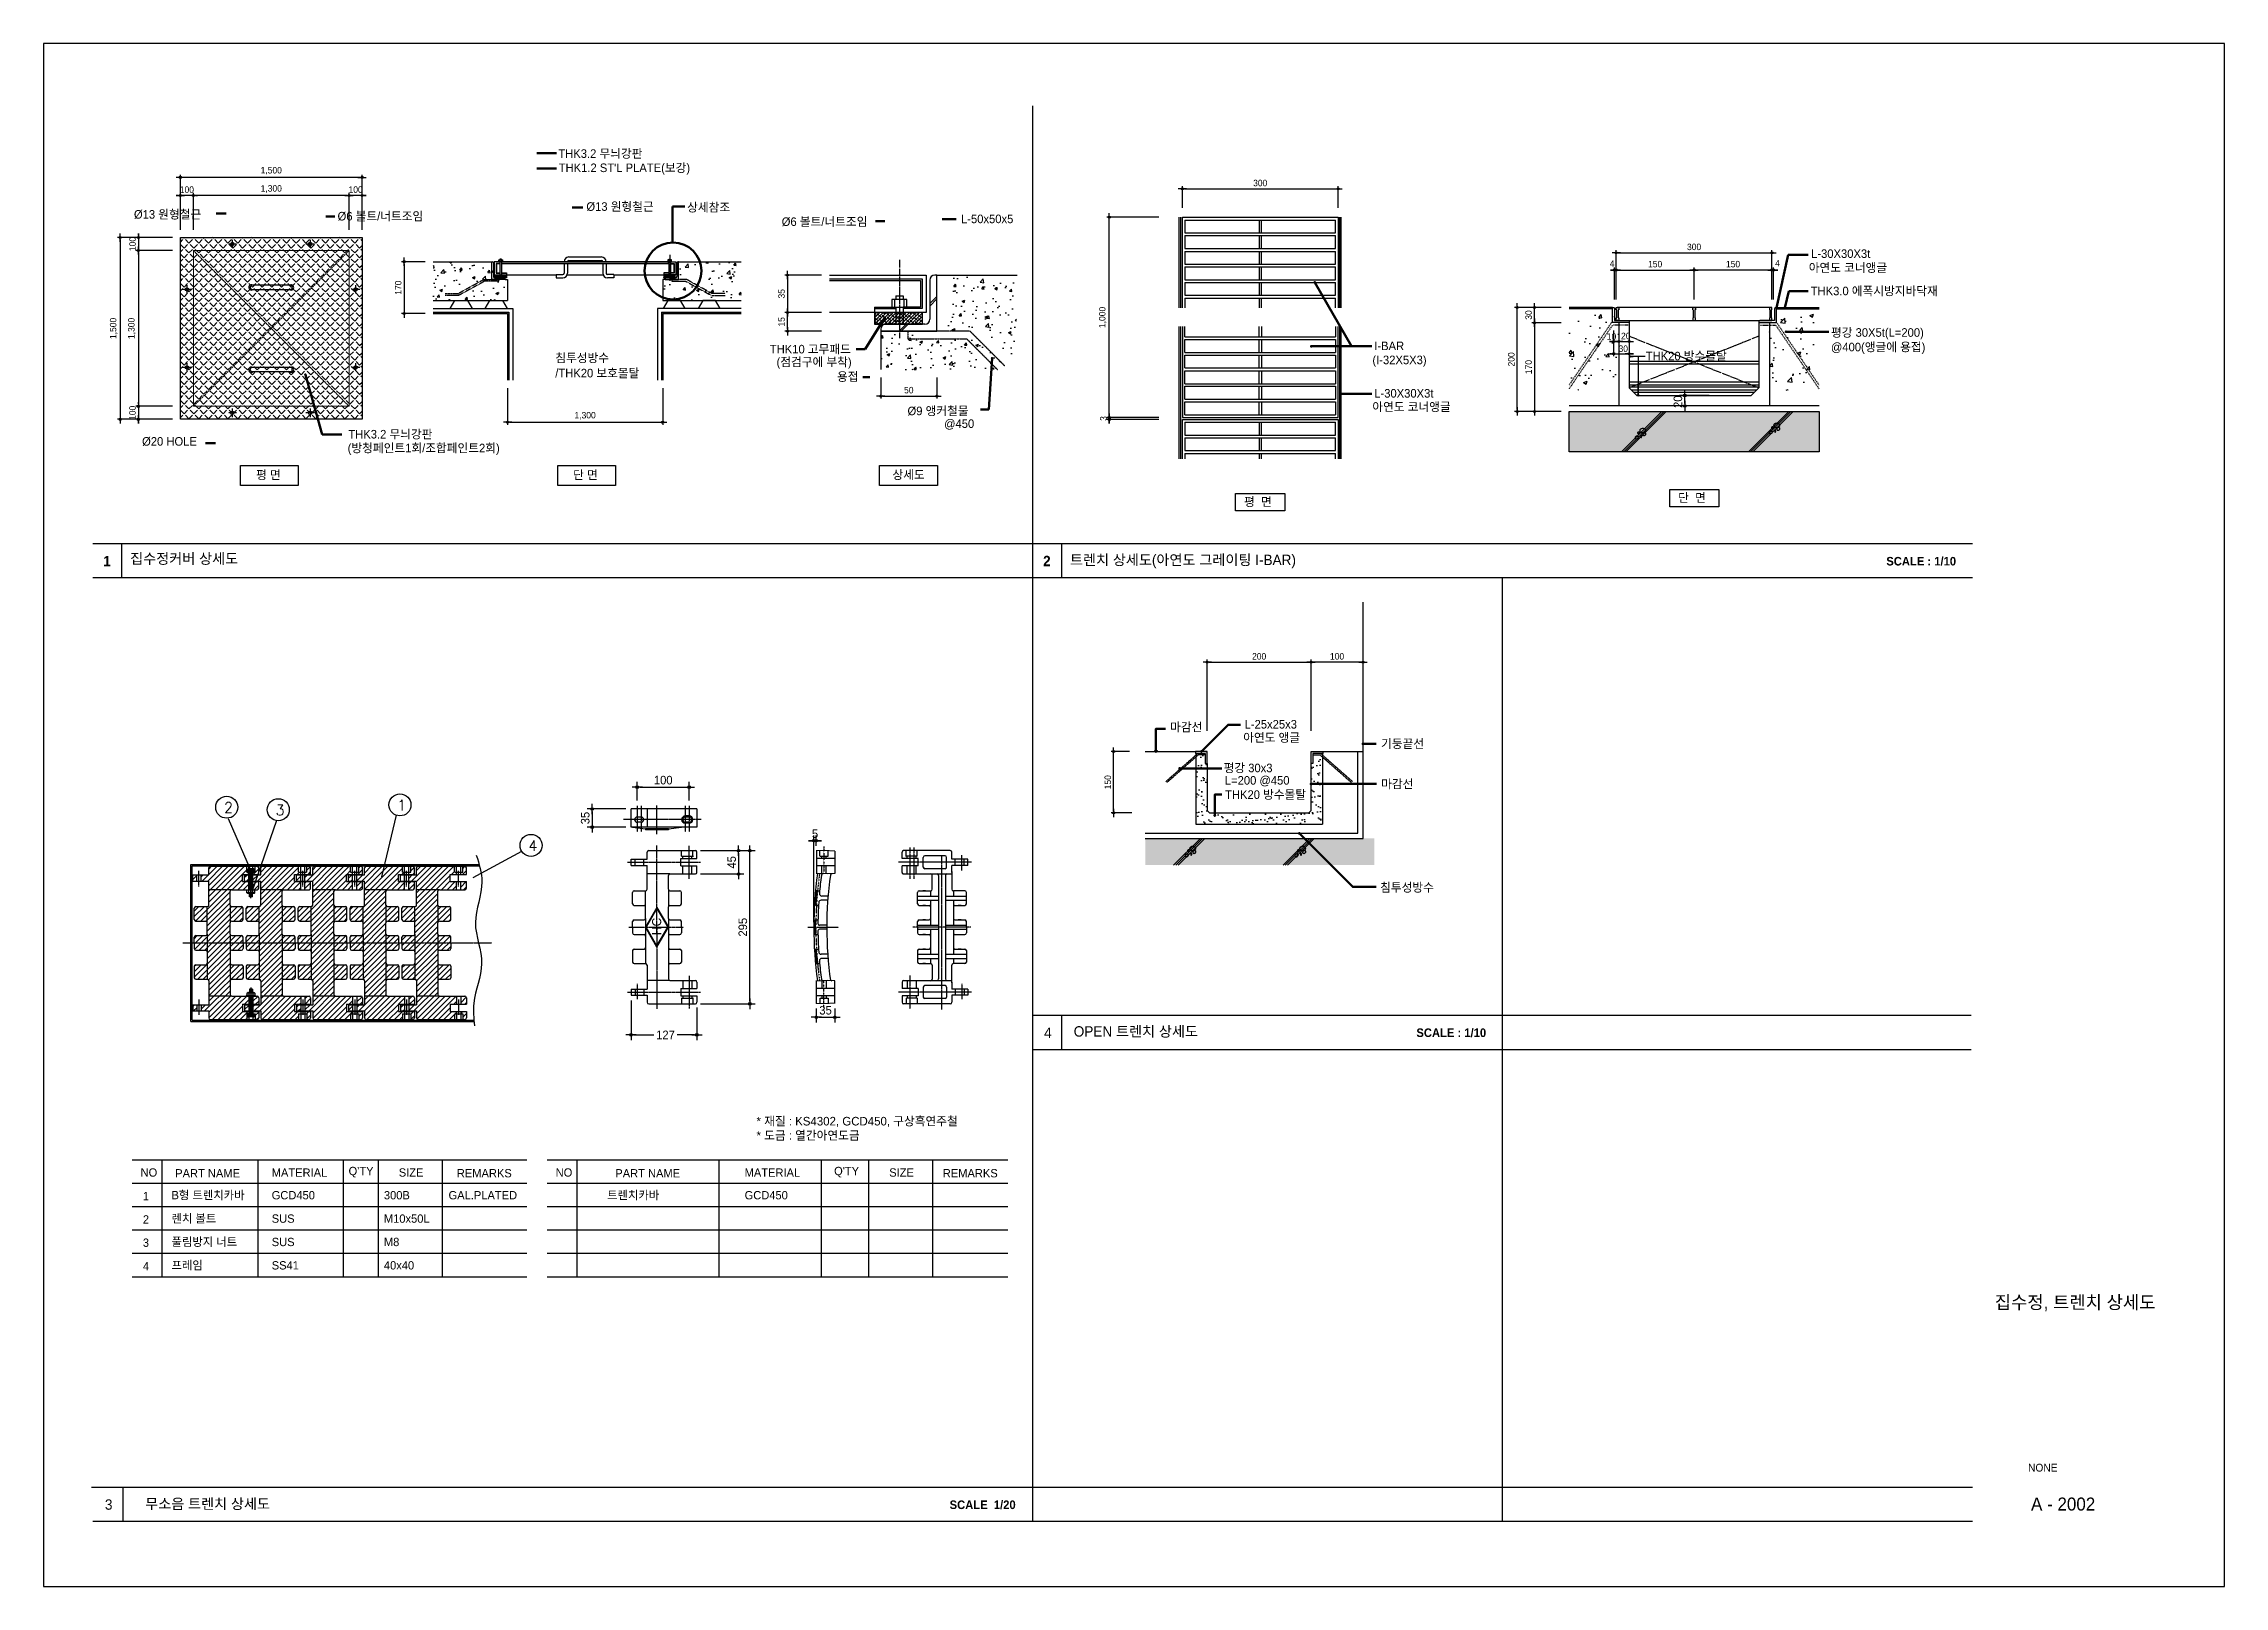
# Model space of a CAD drawing. Header units: millimetres. Extents: x 190 to 16800, y 0 to 5940.
# Drawn here: x 8400 to 16800, y 0 to 5940 of the extents above; entities that cross this region are included whole.
import ezdxf
from ezdxf.enums import TextEntityAlignment as Align

# ---------------------------------------------------------------- set-up
doc = ezdxf.new("R2010")
doc.units = ezdxf.units.MM
for name, pattern in [('CEN', [35, 30, -2, 1, -2]), ('CENTER', [2, 1.25, -0.25, 0.25, -0.25]), ('DIVIDE', [1.25, 0.5, -0.25, 0, -0.25, 0, -0.25]), ('H4', [4, 2, -2]), ('HID', [2.3, 1.5, -0.8]), ('HIDDEN', [0.375, 0.25, -0.125]), ('HIDK', [2.3, 1.4, -0.9])]:
    doc.linetypes.add(name, pattern=pattern)
for name, color, linetype in [('1', 1, 'Continuous'), ('252', 252, 'Continuous'), ('3', 3, 'Continuous'), ('3TEX', 3, 'Continuous'), ('4', 4, 'Continuous'), ('4A.TEC FORM-TEXT', 3, 'Continuous'), ('4A.TEC TEXT 2', 3, 'Continuous'), ('5FIN', 5, 'Continuous'), ('6', 6, 'Continuous'), ('6A', 6, 'H4'), ('7', 7, 'Continuous'), ('7DIM', 9, 'Continuous'), ('8', 8, 'Continuous'), ('9', 9, 'Continuous'), ('CEN', 1, 'CEN'), ('COL', 2, 'Continuous'), ('DIM', 7, 'Continuous'), ('EH', 2, 'HIDDEN'), ('ELE', 4, 'Continuous'), ('ELE1', 3, 'Continuous'), ('ETC', 6, 'Continuous'), ('F', 4, 'Continuous'), ('FIN', 6, 'Continuous'), ('HAT', 5, 'Continuous'), ('HATC', 1, 'Continuous'), ('HID', 7, 'HID'), ('HIDL', 1, 'HIDDEN'), ('SEC2', 7, 'Continuous'), ('SOLID', 253, 'Continuous'), ('STL', 3, 'Continuous'), ('SY', 1, 'Continuous'), ('SYM', 1, 'Continuous'), ('SYMBOL', 7, 'Continuous'), ('TEX', 3, 'Continuous'), ('W-P', 4, 'HIDDEN'), ('WA1', 3, 'Continuous'), ('WAL', 3, 'Continuous'), ('방수', 5, 'Continuous')]:
    doc.layers.add(name, color=color, linetype=linetype)
doc.layers.add('무근', color=7, linetype='Continuous', lineweight=18)
doc.styles.add('1', font='')
doc.styles.get("Standard").update_dxf_attribs({"font": 'txt.shx'})
doc.styles.add('나눔고딕', font='')
doc.styles.add('돋움', font='')
doc.styles.get('1').set_extended_font_data('Dotum')
doc.styles.get('나눔고딕').set_extended_font_data('Dotum')
doc.styles.get('돋움').set_extended_font_data('Dotum')
doc.dimstyles.new('DIM1', dxfattribs={"dimtxt": 3.5, "dimasz": 0.8, "dimexe": 1, "dimexo": 3, "dimgap": 1, "dimtad": 1, "dimdec": 0, "dimzin": 1, "dimlunit": 6, "dimtxsty": '나눔고딕', "dimblk": 'DIMDOT', "dimcen": 1, "dimclrd": 256, "dimclre": 256, "dimclrt": 3, "dimadec": 0, "dimazin": 0, "dimtfac": 1, "dimtdec": 0, "dimtix": 1, "dimtmove": 2, "dimatfit": 3, "dimldrblk": 'DIMDOT', "dimfxl": 1, "dimtolj": 1, "dimarcsym": 0})
doc.dimstyles.new('SAMOO-3', dxfattribs={"dimscale": 300, "dimtxt": 3.0005, "dimasz": 1, "dimexe": 2, "dimexo": 2, "dimgap": 1, "dimtad": 1, "dimdec": 0, "dimdsep": 46, "dimlunit": 6, "dimtxsty": '1', "dimblk1": 'DIMDOT', "dimblk2": 'DIMDOT', "dimsah": 1, "dimcen": 2.5, "dimdle": 1.5, "dimclrd": 8, "dimclre": 8, "dimclrt": 3, "dimadec": 0, "dimazin": 0, "dimtfac": 1, "dimtdec": 0, "dimtix": 1, "dimtmove": 2, "dimatfit": 3, "dimldrblk": 'DIMDOT', "dimfxl": 1, "dimtvp": 1, "dimtolj": 1, "dimtzin": 0, "dimarcsym": 0})
pattern_1 = [(50, (-52786.67, -16635.654), (107.58903, -9.41282), [11.25, -123.75]), (355, (-52786.67, -16635.65), (-20.8127, 112.82882), [9, -99]), (100.4514, (-52777.71, -16636.44), (86.7764, 103.41593), [9.56103, -105.17132]), (46.1842, (-52786.67, -16605.65), (160.08616, -24.82785), [16.875, -185.625]), (96.6356, (-52773.33, -16607.72), (140.1994, 146.11768), [14.34154, -157.75695]), (351.1842, (-52786.67, -16605.65), (140.1993, 146.1178), [13.5, -148.5]), (21, (-52771.67, -16613.154), (89.53606, -60.39283), [11.25, -123.75]), (326, (-52771.67, -16613.15), (36.4973, 108.7725), [9, -99]), (71.4514, (-52764.21, -16618.19), (126.0334, 48.37957), [9.56103, -105.17132]), (37.5, (-52786.674, -16635.654), (1.823978, 49.934078), [0, -97.8, 0, -100.5, 0, -99.375]), (7.5, (-52786.674, -16635.654), (39.46043, 59.161757), [0, -57.3, 0, -95.55, 0, -37.875]), (327.5, (-52820.124, -16635.654), (80.073365, -3.38323), [0, -37.5, 0, -117, 0, -155.25]), (317.5, (-52835.124, -16635.654), (87.477925, 15.01575), [0, -48.75, 0, -77.7, 0, -110.25])]

msp = doc.modelspace()

# ---------------------------------------------------------------- texts
for s, insert, char_height, width, attachment_point in [('1', (9762.3, 3027.9), 40, 132.467, 1), ('2', (9095.1, 3018.9), 40, 132.467, 1), ('3', (9293.4, 3009), 40, 132.467, 1), ('4', (10267.1, 2871.8), 40, 132.467, 1), ('\\fﾱﾼﾸﾲ|b0|i0|c129|p50;NO', (8773.5, 1577.1), 32, 344.766, 7), ('\\fﾱﾼﾸﾲ|b0|i0|c129|p50;PART NAME', (8906.8, 1574.4), 32, 344.766, 7), ('\\fﾱﾼﾸﾲ|b0|i0|c129|p50;MATERIAL', (9278.6, 1577.1), 32, 344.766, 7), ("\\fﾱﾼﾸﾲ|b0|i0|c129|p50;Q'TY", (9574.7, 1574.4), 32, 344.766, 7), ('\\fﾱﾼﾸﾲ|b0|i0|c129|p50;SIZE', (9768, 1577.1), 32, 344.766, 7), ('\\fﾱﾼﾸﾲ|b0|i0|c129|p50;REMARKS', (9991.6, 1574.4), 32, 344.766, 7), ('\\fﾱﾼﾸﾲ|b0|i0|c129|p50;NO', (10372.3, 1577.1), 32, 344.766, 7), ('\\fﾱﾼﾸﾲ|b0|i0|c129|p50;PART NAME', (10602.1, 1574.4), 32, 344.766, 7), ('\\fﾱﾼﾸﾲ|b0|i0|c129|p50;MATERIAL', (11100.1, 1577.1), 32, 344.766, 7), ("\\fﾱﾼﾸﾲ|b0|i0|c129|p50;Q'TY", (11444.9, 1574.4), 32, 344.766, 7), ('\\fﾱﾼﾸﾲ|b0|i0|c129|p50;SIZE', (11657.2, 1577.1), 32, 344.766, 7), ('\\fﾱﾼﾸﾲ|b0|i0|c129|p50;REMARKS', (11863.4, 1574.4), 32, 344.766, 7), ('{\\fGulim|b0|i0|c129|p50;1}', (8782.6, 1486.9), 32, 431.837, 7), ('\\fﾱﾼﾸﾲ|b0|i0|c129|p50;B형 트렌치카바}', (8892.6, 1486.9), 32, 431.837, 7), ('\\fﾱﾼﾸﾲ|b0|i0|c129|p50;GCD450}', (9278.6, 1489.6), 32, 344.766, 7), ('\\fﾱﾼﾸﾲ|b0|i0|c129|p50;300B}', (9710.7, 1489.6), 32, 344.766, 7), ('{\\fﾱﾼﾸﾲ|b0|i0|c129|p50;GAL.PLATED}', (9959.8, 1489.6), 32, 344.766, 7), ('\\fﾱﾼﾸﾲ|b0|i0|c129|p50;트렌치카바', (10570.4, 1486.9), 32, 431.837, 7), ('\\fﾱﾼﾸﾲ|b0|i0|c129|p50;GCD450', (11100.1, 1489.6), 32, 344.766, 7), ('{\\fGulim|b0|i0|c129|p50;2}', (8782.6, 1396.9), 32, 431.837, 7), ('\\fﾱﾼﾸﾲ|b0|i0|c129|p50;렌치 볼트}', (8892.6, 1396.9), 32, 431.837, 7), ('\\fﾱﾼﾸﾲ|b0|i0|c129|p50;SUS}', (9278.6, 1399.6), 32, 344.766, 7), ('\\fﾱﾼﾸﾲ|b0|i0|c129|p50;M10x50L}', (9710.7, 1399.6), 32, 344.766, 7), ('\\fﾱﾼﾸﾲ|b0|i0|c129|p50;풀림방지 너트}', (8892.6, 1306.9), 32, 431.837, 7), ('{\\fGulim|b0|i0|c129|p50;3}', (8782.6, 1306.9), 32, 431.837, 7), ('\\fﾱﾼﾸﾲ|b0|i0|c129|p50;SUS}', (9278.6, 1309.6), 32, 344.766, 7), ('\\fﾱﾼﾸﾲ|b0|i0|c129|p50;M8}', (9710.7, 1309.6), 32, 344.766, 7), ('{\\fGulim|b0|i0|c129|p50;4}', (8782.6, 1216.9), 32, 431.837, 7), ('\\fﾱﾼﾸﾲ|b0|i0|c129|p50;프레임}', (8892.6, 1216.9), 32, 431.837, 7), ('\\fﾱﾼﾸﾲ|b0|i0|c129|p50;SS41}', (9278.6, 1219.6), 32, 344.766, 7), ('{\\fﾱﾼﾸﾲ|b0|i0|c129|p50;40x40}', (9710.7, 1219.6), 32, 344.766, 7)]:
    msp.add_mtext(s, dxfattribs=dict(insert=insert, char_height=char_height, width=width, attachment_point=attachment_point))
at = {"insert": (10743.8, 2507), "char_height": 35, "width": 72.199, "attachment_point": 1, "rotation": 90}
msp.add_mtext('\\fHYﾰ\uffdfﾰ￭ﾵ\ufff1|b0|i0|c129|p18;HC', dxfattribs=at)
at = {"layer": '3TEX', "color": 3, "lineweight": 50, "style": '1'}
for s, p in [('L-30X30X3t', (15208.1, 5114.8)), ('아연도 코너앵글', (15199.1, 5060.8)), ('THK3.0 에폭시방지바닥재', (15206.5, 4971.2)), ('I-BAR', (13525.4, 4759.8)), ('평강 30X5t(L=200)', (15284.6, 4811.3)), ('@400(앵글에 용접)', (15284.6, 4755.3)), ('(I-32X5X3)', (13518.3, 4705.7)), ('THK20 방수몰탈', (14571.3, 4720.5)), ('아연도 코너앵글', (13518.1, 4525.1)), ('L-30X30X3t', (13525.4, 4577.1)), ('단  면', (14695.9, 4174.9)), ('평  면', (13024, 4159.4)), ('평강 30x3 ', (12945.1, 3134.6)), ('L=200 @450', (12950, 3086.9)), ('침투성방수', (13548, 2674.6))]:
    msp.add_text(s, height=33, dxfattribs=at).set_placement(p)
for s, p in [('집수정커버 상세도', (8733.3, 3925.1)), ('트렌치 상세도(아연도 그레이팅 I-BAR)', (12353.3, 3920.4)), (' OPEN 트렌치 상세도', (12353.3, 2104.8))]:
    msp.add_text(s, height=40, dxfattribs=at).set_placement(p, align=Align.BOTTOM_LEFT)
for s, p in [('마감선', (12739, 3308.3)), ('아연도 앵글 ', (13020.6, 3268.1)), ('L-25x25x3', (13026.1, 3319.4)), ('기둥끝선', (13551.8, 3244.2)), ('마감선', (13551.8, 3089.4)), ('THK20 방수몰탈', (12950.8, 3048.6))]:
    msp.add_text(s, height=33, dxfattribs=at).set_placement(p, align=Align.MIDDLE_LEFT)
at = {"layer": '3TEX', "color": 3, "style": '1'}
for s, p in [('4', (12253.8, 2111.7)), ('3', (8636.1, 295.1))]:
    msp.add_text(s, height=40, dxfattribs=at).set_placement(p)
at = {"layer": '3TEX', "color": 3, "lineweight": 50, "style": '1'}
msp.add_text('무소음 트렌치 상세도', height=40, dxfattribs=at).set_placement((9031.6, 297.9), align=Align.CENTER)
at = {"layer": '3TEX', "color": 3, "lineweight": 50, "attachment_point": 5, "style": '1'}
for s, insert, char_height, width in [('{\\fGulim|b1|i0|c129|p50;1}', (8644.4, 3947.4), 40, 72), ('{\\fGulim|b1|i0|c129|p50;2}', (12264.4, 3948), 40, 72), ('{\\fGulim|b1|i0|c129|p50;SCALE : 1/10}', (15632.1, 3946.7), 33, 403.136), ('{\\fGulim|b1|i0|c129|p50;SCALE : 1/10}', (13822.1, 2131.2), 33, 403.136), ('{\\fGulim|b1|i0|c129|p50;SCALE  1/20}', (12017, 313.7), 33, 403.136)]:
    msp.add_mtext(s, dxfattribs=dict(at, insert=insert, char_height=char_height, width=width))
at = {"layer": '3TEX', "insert": (11146.1, 1807.6), "char_height": 33, "width": 998.64, "attachment_point": 1, "style": '1'}
msp.add_mtext('{\\fﾱﾼﾸﾲ|b0|i0|c129|p50;* }재질 {\\fﾱﾼﾸﾲ|b0|i0|c129|p50;: KS4302, GCD450, }구상흑연주철\\P{\\fﾱﾼﾸﾲ|b0|i0|c129|p50;* }도금 {\\fﾱﾼﾸﾲ|b0|i0|c129|p50;: }열간아연도금', dxfattribs=at)
at = {"layer": '4A.TEC FORM-TEXT', "style": '돋움'}
msp.add_text('A - 2002', height=50, dxfattribs=at).set_placement((16178.9, 292), align=Align.CENTER)
at = {"layer": '4A.TEC TEXT 2', "style": '나눔고딕'}
for s, height, p in [('집수정, 트렌치 상세도', 50, (16225.1, 1068.7)), ('NONE', 30, (16100.5, 442))]:
    msp.add_text(s, height=height, dxfattribs=at).set_placement(p, align=Align.CENTER)
at = {"layer": 'TEX', "linetype": 'Continuous', "style": '1'}
for s, p in [('THK3.2 무늬강판', (10382.6, 5500.2)), ("THK1.2 ST'L PLATE(보강)", (10384.1, 5445.4)), ('Ø13 원형철근', (8747.9, 5266.1)), ('Ø13 원형철근', (10490.7, 5296.2)), ('침투성방수', (10370.8, 4713.4)), ('/THK20 보호몰탈', (10370.8, 4654.9)), ('THK3.2 무늬강판', (9573.7, 4419.6)), ('Ø20 HOLE', (8779.3, 4392)), ('(방청페인트1회/조합페인트2회)', (9571.2, 4366.3)), ('평 면', (9218.4, 4262.9)), ('단 면', (10439.6, 4262.9)), ('상세도', (11669.6, 4263.4))]:
    msp.add_text(s, height=33, dxfattribs=at).set_placement(p)
for s, p in [('Ø6 볼트/너트조임', (9532.3, 5275.6)), ('상세참조', (10878.7, 5309.7)), ('Ø6 볼트/너트조임', (11243.1, 5254.5)), ('L-50x50x5', (11933.7, 5265.2)), ('Ø9 앵커철물', (11727.6, 4525.8)), ('@450', (11868.7, 4476.8))]:
    msp.add_text(s, height=33, dxfattribs=at).set_placement(p, align=Align.MIDDLE_LEFT)
for s, p in [('THK10 고무패드', (11509.3, 4763.7)), ('(점검구에 부착)', (11512.3, 4714.4)), ('용접', (11538.8, 4657.6))]:
    msp.add_text(s, height=33, dxfattribs=at).set_placement(p, align=Align.MIDDLE_RIGHT)

# ---------------------------------------------------------------- blocks, each defined once
blk = doc.blocks.new('DIMDOT')
at = {"color": 0}
blk.add_line((-2, 0), (2, 0), dxfattribs=at)
for radius in [0.5, 0.25]:
    blk.add_circle((0, 0), radius, dxfattribs=at)
blk = doc.blocks.new('*D239')
at = {"layer": 'Defpoints', "color": 0, "transparency": 16777216}
for p in [(10910.6, 2832.9), (11120.3, 2832.9), (10910.6, 2242.9)]:
    blk.add_point(p, dxfattribs=at)
at = {"layer": 'DIM', "color": 8, "lineweight": -2, "transparency": 16777216}
for p, q in [((10930.6, 2832.9), (11140.3, 2832.9)), ((11120.3, 2252.9), (11120.3, 2822.9)), ((10930.6, 2242.9), (11140.3, 2242.9))]:
    blk.add_line(p, q, dxfattribs=at)
at = {"layer": 'DIM', "color": 8, "lineweight": -2, "transparency": 16777216, "xscale": 10, "yscale": 10, "zscale": 10}
for p, rotation in [((11120.3, 2832.9), 90), ((11120.3, 2242.9), 270)]:
    blk.add_blockref('DIMDOT', p, dxfattribs=dict(at, rotation=rotation))
at = {"layer": 'DIM', "color": 3, "transparency": 16777216, "insert": (11093.4, 2537.9), "char_height": 33, "attachment_point": 5, "rotation": 90, "style": '1'}
blk.add_mtext('\\A1;\\f굴림|b0|i0|c129|p49;295', dxfattribs=at)
blk = doc.blocks.new('*D240')
at = {"layer": 'Defpoints', "color": 0, "transparency": 16777216}
for p in [(10662.6, 2275.9), (10916.6, 2248.9), (10916.6, 2123.3)]:
    blk.add_point(p, dxfattribs=at)
at = {"layer": 'DIM', "color": 8, "lineweight": -2, "transparency": 16777216}
for p, q in [((10662.6, 2255.9), (10662.6, 2103.3)), ((10916.6, 2228.9), (10916.6, 2103.3)), ((10672.6, 2123.3), (10750.8, 2123.3)), ((10906.6, 2123.3), (10840.1, 2123.3))]:
    blk.add_line(p, q, dxfattribs=at)
at = {"layer": 'DIM', "color": 8, "lineweight": -2, "transparency": 16777216, "xscale": 10, "yscale": 10, "zscale": 10, "rotation": 180}
blk.add_blockref('DIMDOT', (10662.6, 2123.3), dxfattribs=at)
at = {"layer": 'DIM', "color": 8, "lineweight": -2, "transparency": 16777216, "xscale": 10, "yscale": 10, "zscale": 10}
blk.add_blockref('DIMDOT', (10916.6, 2123.3), dxfattribs=at)
at = {"layer": 'DIM', "color": 3, "transparency": 16777216, "insert": (10795.4, 2123.3), "char_height": 33, "attachment_point": 5, "style": '1'}
blk.add_mtext('\\A1;\\f굴림|b0|i0|c129|p49;127', dxfattribs=at)
blk = doc.blocks.new('*D241')
at = {"layer": 'Defpoints', "color": 0, "transparency": 16777216}
for p in [(10886.6, 3077.1), (10686.6, 3005.6), (10886.6, 3006.2)]:
    blk.add_point(p, dxfattribs=at)
at = {"layer": 'DIM', "color": 8, "lineweight": -2, "transparency": 16777216}
for p, q in [((10686.6, 3025.6), (10686.6, 3097.1)), ((10696.6, 3077.1), (10876.6, 3077.1)), ((10886.6, 3026.2), (10886.6, 3097.1))]:
    blk.add_line(p, q, dxfattribs=at)
at = {"layer": 'DIM', "color": 8, "lineweight": -2, "transparency": 16777216, "xscale": 10, "yscale": 10, "zscale": 10, "rotation": 180}
blk.add_blockref('DIMDOT', (10686.6, 3077.1), dxfattribs=at)
at = {"layer": 'DIM', "color": 8, "lineweight": -2, "transparency": 16777216, "xscale": 10, "yscale": 10, "zscale": 10}
blk.add_blockref('DIMDOT', (10886.6, 3077.1), dxfattribs=at)
at = {"layer": 'DIM', "color": 3, "transparency": 16777216, "insert": (10786.6, 3104.1), "char_height": 33, "attachment_point": 5, "style": '1'}
blk.add_mtext('\\A1;\\f굴림|b0|i0|c129|p49;100', dxfattribs=at)
blk = doc.blocks.new('*D242')
at = {"layer": 'Defpoints', "color": 0, "transparency": 16777216}
for p in [(10662.6, 2993.2), (10513.2, 2923.2), (10662.6, 2923.2)]:
    blk.add_point(p, dxfattribs=at)
at = {"layer": 'DIM', "color": 8, "lineweight": -2, "transparency": 16777216}
for p, q in [((10642.6, 2993.2), (10493.2, 2993.2)), ((10513.2, 2983.2), (10513.2, 2933.2)), ((10642.6, 2923.2), (10493.2, 2923.2))]:
    blk.add_line(p, q, dxfattribs=at)
at = {"layer": 'DIM', "color": 8, "lineweight": -2, "transparency": 16777216, "xscale": 10, "yscale": 10, "zscale": 10}
for p, rotation in [((10513.2, 2993.2), 90), ((10513.2, 2923.2), 270)]:
    blk.add_blockref('DIMDOT', p, dxfattribs=dict(at, rotation=rotation))
at = {"layer": 'DIM', "color": 3, "transparency": 16777216, "insert": (10486.3, 2958.2), "char_height": 33, "attachment_point": 5, "rotation": 90, "style": '1'}
blk.add_mtext('\\A1;\\f굴림|b0|i0|c129|p49;35', dxfattribs=at)
blk = doc.blocks.new('*D243')
at = {"layer": 'Defpoints', "color": 0, "transparency": 16777216}
for p in [(10910.6, 2832.9), (10910.6, 2742.9), (11077, 2742.9)]:
    blk.add_point(p, dxfattribs=at)
at = {"layer": 'DIM', "color": 8, "lineweight": -2, "transparency": 16777216}
for p, q in [((10930.6, 2832.9), (11097, 2832.9)), ((11077, 2822.9), (11077, 2752.9)), ((10930.6, 2742.9), (11097, 2742.9))]:
    blk.add_line(p, q, dxfattribs=at)
at = {"layer": 'DIM', "color": 8, "lineweight": -2, "transparency": 16777216, "xscale": 10, "yscale": 10, "zscale": 10}
for p, rotation in [((11077, 2832.9), 90), ((11077, 2742.9), 270)]:
    blk.add_blockref('DIMDOT', p, dxfattribs=dict(at, rotation=rotation))
at = {"layer": 'DIM', "color": 3, "transparency": 16777216, "insert": (11050.1, 2787.9), "char_height": 33, "attachment_point": 5, "rotation": 90, "style": '1'}
blk.add_mtext('\\A1;\\f굴림|b0|i0|c129|p49;45', dxfattribs=at)
blk = doc.blocks.new('*D244')
at = {"layer": 'Defpoints', "color": 0, "transparency": 16777216}
for p in [(11376.3, 2244.4), (11447.6, 2244.8), (11447.6, 2191.1)]:
    blk.add_point(p, dxfattribs=at)
at = {"layer": 'DIM', "color": 8, "lineweight": -2, "transparency": 16777216}
for p, q in [((11376.3, 2224.4), (11376.3, 2171.1)), ((11386.3, 2191.1), (11437.6, 2191.1)), ((11447.6, 2224.8), (11447.6, 2171.1))]:
    blk.add_line(p, q, dxfattribs=at)
at = {"layer": 'DIM', "color": 8, "lineweight": -2, "transparency": 16777216, "xscale": 10, "yscale": 10, "zscale": 10, "rotation": 180}
blk.add_blockref('DIMDOT', (11376.3, 2191.1), dxfattribs=at)
at = {"layer": 'DIM', "color": 8, "lineweight": -2, "transparency": 16777216, "xscale": 10, "yscale": 10, "zscale": 10}
blk.add_blockref('DIMDOT', (11447.6, 2191.1), dxfattribs=at)
at = {"layer": 'DIM', "color": 3, "transparency": 16777216, "insert": (11411.9, 2218), "char_height": 33, "attachment_point": 5, "style": '1'}
blk.add_mtext('\\A1;\\f굴림|b0|i0|c129|p49;35', dxfattribs=at)
blk = doc.blocks.new('*D245')
at = {"layer": 'Defpoints', "color": 0, "transparency": 16777216}
for p in [(11376.3, 2870.9), (11376.3, 2831.4), (11366.6, 2537.9)]:
    blk.add_point(p, dxfattribs=at)
at = {"layer": 'DIM', "color": 8, "lineweight": -2, "transparency": 16777216}
for p, q in [((11356.6, 2870.9), (11346.6, 2870.9)), ((11366.6, 2557.9), (11366.6, 2890.9)), ((11366.6, 2870.9), (11376.3, 2870.9)), ((11376.3, 2851.4), (11376.3, 2890.9)), ((11386.3, 2870.9), (11396.3, 2870.9))]:
    blk.add_line(p, q, dxfattribs=at)
at = {"layer": 'DIM', "color": 8, "lineweight": -2, "transparency": 16777216, "xscale": 10, "yscale": 10, "zscale": 10}
blk.add_blockref('DIMDOT', (11366.6, 2870.9), dxfattribs=at)
at = {"layer": 'DIM', "color": 8, "lineweight": -2, "transparency": 16777216, "xscale": 10, "yscale": 10, "zscale": 10, "rotation": 180}
blk.add_blockref('DIMDOT', (11376.3, 2870.9), dxfattribs=at)
at = {"layer": 'DIM', "color": 3, "transparency": 16777216, "insert": (11371.4, 2897.8), "char_height": 33, "attachment_point": 5, "style": '1'}
blk.add_mtext('\\A1;\\f굴림|b0|i0|c129|p49;5', dxfattribs=at)
blk = doc.blocks.new('*D256')
at = {"layer": '7DIM', "lineweight": -2, "transparency": 16777216}
for p, q in [((12786.2, 5308.4), (12786.2, 5390.7)), ((12794.2, 5380.7), (13378.2, 5380.7)), ((13386.2, 5308.4), (13386.2, 5390.7))]:
    blk.add_line(p, q, dxfattribs=at)
at = {"layer": 'Defpoints', "color": 0, "transparency": 16777216}
for p in [(13386.2, 5380.7), (12786.2, 5278.4), (13386.2, 5278.4)]:
    blk.add_point(p, dxfattribs=at)
at = {"layer": '7DIM', "lineweight": -2, "transparency": 16777216, "xscale": 8, "yscale": 8, "zscale": 8, "rotation": 180}
blk.add_blockref('DIMDOT', (12786.2, 5380.7), dxfattribs=at)
at = {"layer": '7DIM', "lineweight": -2, "transparency": 16777216, "xscale": 8, "yscale": 8, "zscale": 8}
blk.add_blockref('DIMDOT', (13386.2, 5380.7), dxfattribs=at)
at = {"layer": '7DIM', "color": 3, "transparency": 16777216, "insert": (13086.2, 5403.2), "char_height": 25, "attachment_point": 5, "style": '나눔고딕'}
blk.add_mtext('\\A1;300', dxfattribs=at)
blk = doc.blocks.new('*D257')
at = {"layer": '7DIM', "lineweight": -2, "transparency": 16777216}
for p, q in [((15049.4, 5068.4), (15041.4, 5068.4)), ((15057.4, 4954.5), (15057.4, 5078.4)), ((15063.4, 5068.4), (15057.4, 5068.4)), ((15063.4, 4954.5), (15063.4, 5078.4)), ((15071.4, 5068.4), (15079.4, 5068.4))]:
    blk.add_line(p, q, dxfattribs=at)
at = {"layer": 'Defpoints', "color": 0, "transparency": 16777216}
for p in [(15057.4, 5068.4), (15057.4, 4924.5), (15063.4, 4924.5)]:
    blk.add_point(p, dxfattribs=at)
at = {"layer": '7DIM', "lineweight": -2, "transparency": 16777216, "xscale": 8, "yscale": 8, "zscale": 8}
blk.add_blockref('DIMDOT', (15057.4, 5068.4), dxfattribs=at)
at = {"layer": '7DIM', "lineweight": -2, "transparency": 16777216, "xscale": 8, "yscale": 8, "zscale": 8, "rotation": 180}
blk.add_blockref('DIMDOT', (15063.4, 5068.4), dxfattribs=at)
at = {"layer": '7DIM', "color": 3, "transparency": 16777216, "insert": (15078.6, 5094.5), "char_height": 25, "attachment_point": 5, "style": '나눔고딕'}
blk.add_mtext('\\A1;4', dxfattribs=at)
blk = doc.blocks.new('*D258')
at = {"layer": '7DIM', "lineweight": -2, "transparency": 16777216}
for p, q in [((14757.4, 4954.5), (14757.4, 5078.4)), ((15049.4, 5068.4), (14765.4, 5068.4)), ((15057.4, 4954.5), (15057.4, 5078.4))]:
    blk.add_line(p, q, dxfattribs=at)
at = {"layer": 'Defpoints', "color": 0, "transparency": 16777216}
for p in [(14757.4, 5068.4), (14757.4, 4924.5), (15057.4, 4924.5)]:
    blk.add_point(p, dxfattribs=at)
at = {"layer": '7DIM', "lineweight": -2, "transparency": 16777216, "xscale": 8, "yscale": 8, "zscale": 8, "rotation": 180}
blk.add_blockref('DIMDOT', (14757.4, 5068.4), dxfattribs=at)
at = {"layer": '7DIM', "lineweight": -2, "transparency": 16777216, "xscale": 8, "yscale": 8, "zscale": 8}
blk.add_blockref('DIMDOT', (15057.4, 5068.4), dxfattribs=at)
at = {"layer": '7DIM', "color": 3, "transparency": 16777216, "insert": (14907.4, 5090.9), "char_height": 25, "attachment_point": 5, "style": '나눔고딕'}
blk.add_mtext('\\A1;150', dxfattribs=at)
blk = doc.blocks.new('*D259')
at = {"layer": '7DIM', "lineweight": -2, "transparency": 16777216}
for p, q in [((12695.2, 4499.9), (12494.9, 4499.9)), ((12695.2, 4493.3), (12494.9, 4493.3)), ((12504.9, 4507.9), (12504.9, 4515.9)), ((12504.9, 4493.3), (12504.9, 4499.9)), ((12504.9, 4485.3), (12504.9, 4477.3))]:
    blk.add_line(p, q, dxfattribs=at)
at = {"layer": 'Defpoints', "color": 0, "transparency": 16777216}
for p in [(12504.9, 4499.9), (12725.2, 4499.9), (12725.2, 4493.3)]:
    blk.add_point(p, dxfattribs=at)
at = {"layer": '7DIM', "lineweight": -2, "transparency": 16777216, "xscale": 8, "yscale": 8, "zscale": 8}
for p, rotation in [((12504.9, 4499.9), 270), ((12504.9, 4493.3), 90)]:
    blk.add_blockref('DIMDOT', p, dxfattribs=dict(at, rotation=rotation))
at = {"layer": '7DIM', "color": 3, "transparency": 16777216, "insert": (12482.3, 4496.6), "char_height": 25, "attachment_point": 5, "rotation": 90, "style": '나눔고딕'}
blk.add_mtext('\\A1;3', dxfattribs=at)
blk = doc.blocks.new('*D260')
at = {"layer": '7DIM', "lineweight": -2, "transparency": 16777216}
for p, q in [((14245.7, 4924.5), (14132.7, 4924.5)), ((14142.7, 4873.4), (14142.7, 4916.5)), ((14245.7, 4865.4), (14132.7, 4865.4))]:
    blk.add_line(p, q, dxfattribs=at)
at = {"layer": 'Defpoints', "color": 0, "transparency": 16777216}
for p in [(14142.7, 4924.5), (14275.7, 4924.5), (14275.7, 4865.4)]:
    blk.add_point(p, dxfattribs=at)
at = {"layer": '7DIM', "lineweight": -2, "transparency": 16777216, "xscale": 8, "yscale": 8, "zscale": 8}
for p, rotation in [((14142.7, 4924.5), 90), ((14142.7, 4865.4), 270)]:
    blk.add_blockref('DIMDOT', p, dxfattribs=dict(at, rotation=rotation))
at = {"layer": '7DIM', "color": 3, "transparency": 16777216, "insert": (14120.2, 4895), "char_height": 25, "attachment_point": 5, "rotation": 90, "style": '나눔고딕'}
blk.add_mtext('\\A1;30', dxfattribs=at)
blk = doc.blocks.new('*D261')
at = {"layer": '7DIM', "lineweight": -2, "transparency": 16777216}
for p, q in [((14457.4, 4954.5), (14457.4, 5144.7)), ((14465.4, 5134.7), (15049.4, 5134.7)), ((15057.4, 4954.5), (15057.4, 5144.7))]:
    blk.add_line(p, q, dxfattribs=at)
at = {"layer": 'Defpoints', "color": 0, "transparency": 16777216}
for p in [(15057.4, 5134.7), (14457.4, 4924.5), (15057.4, 4924.5)]:
    blk.add_point(p, dxfattribs=at)
at = {"layer": '7DIM', "lineweight": -2, "transparency": 16777216, "xscale": 8, "yscale": 8, "zscale": 8, "rotation": 180}
blk.add_blockref('DIMDOT', (14457.4, 5134.7), dxfattribs=at)
at = {"layer": '7DIM', "lineweight": -2, "transparency": 16777216, "xscale": 8, "yscale": 8, "zscale": 8}
blk.add_blockref('DIMDOT', (15057.4, 5134.7), dxfattribs=at)
at = {"layer": '7DIM', "color": 3, "transparency": 16777216, "insert": (14757.4, 5157.3), "char_height": 25, "attachment_point": 5, "style": '나눔고딕'}
blk.add_mtext('\\A1;300', dxfattribs=at)
blk = doc.blocks.new('*D262')
at = {"layer": '7DIM', "lineweight": -2, "transparency": 16777216}
for p, q in [((14457.4, 4954.5), (14457.4, 5078.4)), ((14465.4, 5068.4), (14749.4, 5068.4)), ((14757.4, 4954.5), (14757.4, 5078.4))]:
    blk.add_line(p, q, dxfattribs=at)
at = {"layer": 'Defpoints', "color": 0, "transparency": 16777216}
for p in [(14757.4, 5068.4), (14457.4, 4924.5), (14757.4, 4924.5)]:
    blk.add_point(p, dxfattribs=at)
at = {"layer": '7DIM', "lineweight": -2, "transparency": 16777216, "xscale": 8, "yscale": 8, "zscale": 8, "rotation": 180}
blk.add_blockref('DIMDOT', (14457.4, 5068.4), dxfattribs=at)
at = {"layer": '7DIM', "lineweight": -2, "transparency": 16777216, "xscale": 8, "yscale": 8, "zscale": 8}
blk.add_blockref('DIMDOT', (14757.4, 5068.4), dxfattribs=at)
at = {"layer": '7DIM', "color": 3, "transparency": 16777216, "insert": (14607.4, 5090.9), "char_height": 25, "attachment_point": 5, "style": '나눔고딕'}
blk.add_mtext('\\A1;150', dxfattribs=at)
blk = doc.blocks.new('*D263')
at = {"layer": '7DIM', "lineweight": -2, "transparency": 16777216}
for p, q in [((14443.4, 5068.4), (14435.4, 5068.4)), ((14451.4, 4954.5), (14451.4, 5078.4)), ((14451.4, 5068.4), (14457.4, 5068.4)), ((14457.4, 4954.5), (14457.4, 5078.4)), ((14465.4, 5068.4), (14473.4, 5068.4))]:
    blk.add_line(p, q, dxfattribs=at)
at = {"layer": 'Defpoints', "color": 0, "transparency": 16777216}
for p in [(14457.4, 5068.4), (14451.4, 4924.5), (14457.4, 4924.5)]:
    blk.add_point(p, dxfattribs=at)
at = {"layer": '7DIM', "lineweight": -2, "transparency": 16777216, "xscale": 8, "yscale": 8, "zscale": 8}
blk.add_blockref('DIMDOT', (14451.4, 5068.4), dxfattribs=at)
at = {"layer": '7DIM', "lineweight": -2, "transparency": 16777216, "xscale": 8, "yscale": 8, "zscale": 8, "rotation": 180}
blk.add_blockref('DIMDOT', (14457.4, 5068.4), dxfattribs=at)
at = {"layer": '7DIM', "color": 3, "transparency": 16777216, "insert": (14441.6, 5092.9), "char_height": 25, "attachment_point": 5, "style": '나눔고딕'}
blk.add_mtext('\\A1;4', dxfattribs=at)
blk = doc.blocks.new('*D264')
at = {"layer": '7DIM', "lineweight": -2, "transparency": 16777216}
for p, q in [((12695.2, 5271.7), (12494.9, 5271.7)), ((12504.9, 4507.9), (12504.9, 5263.7)), ((12695.2, 4499.9), (12494.9, 4499.9))]:
    blk.add_line(p, q, dxfattribs=at)
at = {"layer": 'Defpoints', "color": 0, "transparency": 16777216}
for p in [(12504.9, 5271.7), (12725.2, 5271.7), (12725.2, 4499.9)]:
    blk.add_point(p, dxfattribs=at)
at = {"layer": '7DIM', "lineweight": -2, "transparency": 16777216, "xscale": 8, "yscale": 8, "zscale": 8}
for p, rotation in [((12504.9, 5271.7), 90), ((12504.9, 4499.9), 270)]:
    blk.add_blockref('DIMDOT', p, dxfattribs=dict(at, rotation=rotation))
at = {"layer": '7DIM', "color": 3, "transparency": 16777216, "insert": (12479.9, 4885.8), "char_height": 25, "attachment_point": 5, "rotation": 90, "style": '나눔고딕'}
blk.add_mtext('\\A1;1,000', dxfattribs=at)
blk = doc.blocks.new('*D265')
at = {"layer": 'Defpoints', "color": 0, "transparency": 16777216}
for p in [(14721.8, 4584.9), (14835.4, 4584.9), (14835.4, 4544.9)]:
    blk.add_point(p, dxfattribs=at)
at = {"layer": 'DIM', "color": 8, "lineweight": -2, "transparency": 16777216}
for p, q in [((14815.4, 4584.9), (14701.8, 4584.9)), ((14815.4, 4544.9), (14701.8, 4544.9)), ((14721.8, 4554.9), (14721.8, 4574.9))]:
    blk.add_line(p, q, dxfattribs=at)
at = {"layer": 'DIM', "color": 8, "lineweight": -2, "transparency": 16777216, "xscale": 10, "yscale": 10, "zscale": 10}
for p, rotation in [((14721.8, 4584.9), 90), ((14721.8, 4544.9), 270)]:
    blk.add_blockref('DIMDOT', p, dxfattribs=dict(at, rotation=rotation))
at = {"layer": 'DIM', "color": 3, "transparency": 16777216, "insert": (14695.2, 4561.3), "char_height": 33, "attachment_point": 5, "rotation": 90, "style": '1'}
blk.add_mtext('\\A1;20', dxfattribs=at)
blk = doc.blocks.new('*D266')
at = {"layer": '7DIM', "lineweight": -2, "transparency": 16777216}
for p, q in [((14245.7, 4924.5), (14066, 4924.5)), ((14076, 4531.9), (14076, 4916.5)), ((14245.7, 4523.9), (14066, 4523.9))]:
    blk.add_line(p, q, dxfattribs=at)
at = {"layer": 'Defpoints', "color": 0, "transparency": 16777216}
for p in [(14076, 4924.5), (14275.7, 4924.5), (14275.7, 4523.9)]:
    blk.add_point(p, dxfattribs=at)
at = {"layer": '7DIM', "lineweight": -2, "transparency": 16777216, "xscale": 8, "yscale": 8, "zscale": 8}
for p, rotation in [((14076, 4924.5), 90), ((14076, 4523.9), 270)]:
    blk.add_blockref('DIMDOT', p, dxfattribs=dict(at, rotation=rotation))
at = {"layer": '7DIM', "color": 3, "transparency": 16777216, "insert": (14053.5, 4724.2), "char_height": 25, "attachment_point": 5, "rotation": 90, "style": '나눔고딕'}
blk.add_mtext('\\A1;200', dxfattribs=at)
blk = doc.blocks.new('*D267')
at = {"layer": '7DIM', "lineweight": -2, "transparency": 16777216}
for p, q in [((14447.4, 4835.4), (14447.4, 4736.1)), ((14507.4, 4835.4), (14507.4, 4736.1)), ((14439.4, 4746.1), (14431.4, 4746.1)), ((14447.4, 4746.1), (14507.4, 4746.1)), ((14515.4, 4746.1), (14523.4, 4746.1))]:
    blk.add_line(p, q, dxfattribs=at)
at = {"layer": 'Defpoints', "color": 0, "transparency": 16777216}
for p in [(14447.4, 4865.4), (14507.4, 4865.4), (14507.4, 4746.1)]:
    blk.add_point(p, dxfattribs=at)
at = {"layer": '7DIM', "lineweight": -2, "transparency": 16777216, "xscale": 8, "yscale": 8, "zscale": 8}
blk.add_blockref('DIMDOT', (14447.4, 4746.1), dxfattribs=at)
at = {"layer": '7DIM', "lineweight": -2, "transparency": 16777216, "xscale": 8, "yscale": 8, "zscale": 8, "rotation": 180}
blk.add_blockref('DIMDOT', (14507.4, 4746.1), dxfattribs=at)
at = {"layer": '7DIM', "color": 3, "transparency": 16777216, "insert": (14484.5, 4765.3), "char_height": 25, "attachment_point": 5, "style": '나눔고딕'}
blk.add_mtext('\\A1;30', dxfattribs=at)
blk = doc.blocks.new('*D268')
at = {"layer": '7DIM', "lineweight": -2, "transparency": 16777216}
for p, q in [((14467.4, 4835.4), (14467.4, 4783.4)), ((14475.4, 4793.4), (14499.4, 4793.4)), ((14507.4, 4835.4), (14507.4, 4783.4))]:
    blk.add_line(p, q, dxfattribs=at)
at = {"layer": 'Defpoints', "color": 0, "transparency": 16777216}
for p in [(14467.4, 4865.4), (14507.4, 4865.4), (14507.4, 4793.4)]:
    blk.add_point(p, dxfattribs=at)
at = {"layer": '7DIM', "lineweight": -2, "transparency": 16777216, "xscale": 8, "yscale": 8, "zscale": 8, "rotation": 180}
blk.add_blockref('DIMDOT', (14467.4, 4793.4), dxfattribs=at)
at = {"layer": '7DIM', "lineweight": -2, "transparency": 16777216, "xscale": 8, "yscale": 8, "zscale": 8}
blk.add_blockref('DIMDOT', (14507.4, 4793.4), dxfattribs=at)
at = {"layer": '7DIM', "color": 3, "transparency": 16777216, "insert": (14494.3, 4814.2), "char_height": 25, "attachment_point": 5, "style": '나눔고딕'}
blk.add_mtext('\\A1;20', dxfattribs=at)
blk = doc.blocks.new('*D269')
at = {"layer": '7DIM', "lineweight": -2, "transparency": 16777216}
for p, q in [((14439.4, 4793.4), (14431.4, 4793.4)), ((14447.4, 4835.4), (14447.4, 4783.4)), ((14447.4, 4793.4), (14467.4, 4793.4)), ((14467.4, 4835.4), (14467.4, 4783.4)), ((14475.4, 4793.4), (14483.4, 4793.4))]:
    blk.add_line(p, q, dxfattribs=at)
at = {"layer": 'Defpoints', "color": 0, "transparency": 16777216}
for p in [(14447.4, 4865.4), (14467.4, 4865.4), (14467.4, 4793.4)]:
    blk.add_point(p, dxfattribs=at)
at = {"layer": '7DIM', "lineweight": -2, "transparency": 16777216, "xscale": 8, "yscale": 8, "zscale": 8}
blk.add_blockref('DIMDOT', (14447.4, 4793.4), dxfattribs=at)
at = {"layer": '7DIM', "lineweight": -2, "transparency": 16777216, "xscale": 8, "yscale": 8, "zscale": 8, "rotation": 180}
blk.add_blockref('DIMDOT', (14467.4, 4793.4), dxfattribs=at)
at = {"layer": '7DIM', "color": 3, "transparency": 16777216, "insert": (14439.4, 4811.9), "char_height": 25, "attachment_point": 5, "style": '나눔고딕'}
blk.add_mtext('\\A1;10', dxfattribs=at)
blk = doc.blocks.new('*D270')
at = {"layer": '7DIM', "lineweight": -2, "transparency": 16777216}
for p, q in [((14245.7, 4865.4), (14132.7, 4865.4)), ((14142.7, 4857.4), (14142.7, 4531.9)), ((14245.7, 4523.9), (14132.7, 4523.9))]:
    blk.add_line(p, q, dxfattribs=at)
at = {"layer": 'Defpoints', "color": 0, "transparency": 16777216}
for p in [(14275.7, 4865.4), (14142.7, 4523.9), (14275.7, 4523.9)]:
    blk.add_point(p, dxfattribs=at)
at = {"layer": '7DIM', "lineweight": -2, "transparency": 16777216, "xscale": 8, "yscale": 8, "zscale": 8}
for p, rotation in [((14142.7, 4865.4), 90), ((14142.7, 4523.9), 270)]:
    blk.add_blockref('DIMDOT', p, dxfattribs=dict(at, rotation=rotation))
at = {"layer": '7DIM', "color": 3, "transparency": 16777216, "insert": (14120.2, 4694.7), "char_height": 25, "attachment_point": 5, "rotation": 90, "style": '나눔고딕'}
blk.add_mtext('\\A1;170', dxfattribs=at)
blk = doc.blocks.new('*D220')
at = {"layer": '7DIM', "lineweight": -2, "transparency": 16777216}
for p, q in [((12582.3, 3214.4), (12511.6, 3214.4)), ((12521.6, 2986), (12521.6, 3206.4)), ((12591.4, 2978), (12511.6, 2978))]:
    blk.add_line(p, q, dxfattribs=at)
at = {"layer": 'Defpoints', "color": 0, "transparency": 16777216}
for p in [(12521.6, 3214.4), (12612.3, 3214.4), (12621.4, 2978)]:
    blk.add_point(p, dxfattribs=at)
at = {"layer": '7DIM', "lineweight": -2, "transparency": 16777216, "xscale": 8, "yscale": 8, "zscale": 8}
for p, rotation in [((12521.6, 3214.4), 90), ((12521.6, 2978), 270)]:
    blk.add_blockref('DIMDOT', p, dxfattribs=dict(at, rotation=rotation))
at = {"layer": '7DIM', "color": 3, "transparency": 16777216, "insert": (12499.1, 3096.2), "char_height": 25, "attachment_point": 5, "rotation": 90, "style": '나눔고딕'}
blk.add_mtext('\\A1;150', dxfattribs=at)
blk = doc.blocks.new('*D221')
at = {"layer": '7DIM', "lineweight": -2, "transparency": 16777216}
for p, q in [((12882.1, 3294.4), (12882.1, 3568.3)), ((12890.1, 3558.3), (13274.1, 3558.3)), ((13282.1, 3294.4), (13282.1, 3568.3))]:
    blk.add_line(p, q, dxfattribs=at)
at = {"layer": 'Defpoints', "color": 0, "transparency": 16777216}
for p in [(13282.1, 3558.3), (12882.1, 3264.4), (13282.1, 3264.4)]:
    blk.add_point(p, dxfattribs=at)
at = {"layer": '7DIM', "lineweight": -2, "transparency": 16777216, "xscale": 8, "yscale": 8, "zscale": 8, "rotation": 180}
blk.add_blockref('DIMDOT', (12882.1, 3558.3), dxfattribs=at)
at = {"layer": '7DIM', "lineweight": -2, "transparency": 16777216, "xscale": 8, "yscale": 8, "zscale": 8}
blk.add_blockref('DIMDOT', (13282.1, 3558.3), dxfattribs=at)
at = {"layer": '7DIM', "color": 3, "transparency": 16777216, "insert": (13082.1, 3580.8), "char_height": 25, "attachment_point": 5, "style": '나눔고딕'}
blk.add_mtext('\\A1;200', dxfattribs=at)
blk = doc.blocks.new('*D222')
at = {"layer": '7DIM', "lineweight": -2, "transparency": 16777216}
for p, q in [((13282.1, 3294.4), (13282.1, 3568.3)), ((13474.1, 3558.3), (13290.1, 3558.3)), ((13482.1, 3294.4), (13482.1, 3568.3))]:
    blk.add_line(p, q, dxfattribs=at)
at = {"layer": 'Defpoints', "color": 0, "transparency": 16777216}
for p in [(13282.1, 3558.3), (13282.1, 3264.4), (13482.1, 3264.4)]:
    blk.add_point(p, dxfattribs=at)
at = {"layer": '7DIM', "lineweight": -2, "transparency": 16777216, "xscale": 8, "yscale": 8, "zscale": 8, "rotation": 180}
blk.add_blockref('DIMDOT', (13282.1, 3558.3), dxfattribs=at)
at = {"layer": '7DIM', "lineweight": -2, "transparency": 16777216, "xscale": 8, "yscale": 8, "zscale": 8}
blk.add_blockref('DIMDOT', (13482.1, 3558.3), dxfattribs=at)
at = {"layer": '7DIM', "color": 3, "transparency": 16777216, "insert": (13382.1, 3580.8), "char_height": 25, "attachment_point": 5, "style": '나눔고딕'}
blk.add_mtext('\\A1;100', dxfattribs=at)
blk = doc.blocks.new('*D223')
at = {"layer": '7DIM', "lineweight": -2, "transparency": 16777216}
for p, q in [((8918.8, 5355.2), (8910.8, 5355.2)), ((8926.8, 5223.5), (8926.8, 5365.2)), ((8976.8, 5355.2), (8926.8, 5355.2)), ((8976.8, 5223.5), (8976.8, 5365.2)), ((8984.8, 5355.2), (8992.8, 5355.2))]:
    blk.add_line(p, q, dxfattribs=at)
at = {"layer": 'Defpoints', "color": 0, "transparency": 16777216}
for p in [(8926.8, 5355.2), (8926.8, 5193.5), (8976.8, 5193.5)]:
    blk.add_point(p, dxfattribs=at)
at = {"layer": '7DIM', "lineweight": -2, "transparency": 16777216, "xscale": 8, "yscale": 8, "zscale": 8}
for p, rotation in [((8926.8, 5355.2), 359.9999999615802), ((8976.8, 5355.2), 179.9999999615802)]:
    blk.add_blockref('DIMDOT', p, dxfattribs=dict(at, rotation=rotation))
at = {"layer": '7DIM', "color": 3, "transparency": 16777216, "insert": (8951.8, 5377.7), "char_height": 25, "attachment_point": 5, "rotation": 360, "style": '나눔고딕'}
blk.add_mtext('\\A1;100', dxfattribs=at)
blk = doc.blocks.new('*D224')
at = {"layer": '7DIM', "lineweight": -2, "transparency": 16777216}
for p, q in [((9870.3, 5100.5), (9778.5, 5100.5)), ((9788.5, 5092.5), (9788.5, 4908.5)), ((9870.3, 4900.5), (9778.5, 4900.5))]:
    blk.add_line(p, q, dxfattribs=at)
at = {"layer": 'Defpoints', "color": 0, "transparency": 16777216}
for p in [(9900.3, 5100.5), (9788.5, 4900.5), (9900.3, 4900.5)]:
    blk.add_point(p, dxfattribs=at)
at = {"layer": '7DIM', "lineweight": -2, "transparency": 16777216, "xscale": 8, "yscale": 8, "zscale": 8}
for p, rotation in [((9788.5, 5100.5), 90), ((9788.5, 4900.5), 270)]:
    blk.add_blockref('DIMDOT', p, dxfattribs=dict(at, rotation=rotation))
at = {"layer": '7DIM', "color": 3, "transparency": 16777216, "insert": (9766, 5000.5), "char_height": 25, "attachment_point": 5, "rotation": 90, "style": '나눔고딕'}
blk.add_mtext('\\A1;170', dxfattribs=at)
blk = doc.blocks.new('*D225')
at = {"layer": '7DIM', "lineweight": -2, "transparency": 16777216}
for p, q in [((10187, 4613.9), (10187, 4472.1)), ((10784.7, 4613.9), (10784.7, 4472.1)), ((10195, 4482.1), (10776.7, 4482.1))]:
    blk.add_line(p, q, dxfattribs=at)
at = {"layer": 'Defpoints', "color": 0, "transparency": 16777216}
for p in [(10187, 4643.9), (10784.7, 4643.9), (10784.7, 4482.1)]:
    blk.add_point(p, dxfattribs=at)
at = {"layer": '7DIM', "lineweight": -2, "transparency": 16777216, "xscale": 8, "yscale": 8, "zscale": 8, "rotation": 180}
blk.add_blockref('DIMDOT', (10187, 4482.1), dxfattribs=at)
at = {"layer": '7DIM', "lineweight": -2, "transparency": 16777216, "xscale": 8, "yscale": 8, "zscale": 8}
blk.add_blockref('DIMDOT', (10784.7, 4482.1), dxfattribs=at)
at = {"layer": '7DIM', "color": 3, "transparency": 16777216, "insert": (10485.8, 4507.1), "char_height": 25, "attachment_point": 5, "style": '나눔고딕'}
blk.add_mtext('\\A1;1,300', dxfattribs=at)
blk = doc.blocks.new('*D226')
at = {"layer": '7DIM', "lineweight": -2, "transparency": 16777216}
for p, q in [((11396.8, 5048.8), (11255, 5048.8)), ((11265, 5040.8), (11265, 4912.8)), ((11396.8, 4904.8), (11255, 4904.8))]:
    blk.add_line(p, q, dxfattribs=at)
at = {"layer": 'Defpoints', "color": 0, "transparency": 16777216}
for p in [(11426.8, 5048.8), (11265, 4904.8), (11426.8, 4904.8)]:
    blk.add_point(p, dxfattribs=at)
at = {"layer": '7DIM', "lineweight": -2, "transparency": 16777216, "xscale": 8, "yscale": 8, "zscale": 8}
for p, rotation in [((11265, 5048.8), 90), ((11265, 4904.8), 270)]:
    blk.add_blockref('DIMDOT', p, dxfattribs=dict(at, rotation=rotation))
at = {"layer": '7DIM', "color": 3, "transparency": 16777216, "insert": (11242.5, 4976.8), "char_height": 25, "attachment_point": 5, "rotation": 90, "style": '나눔고딕'}
blk.add_mtext('\\A1;35', dxfattribs=at)
blk = doc.blocks.new('*D227')
at = {"layer": '7DIM', "lineweight": -2, "transparency": 16777216}
for p, q in [((11396.8, 4904.8), (11255, 4904.8)), ((11265, 4840.8), (11265, 4896.8)), ((11396.8, 4832.8), (11255, 4832.8))]:
    blk.add_line(p, q, dxfattribs=at)
at = {"layer": 'Defpoints', "color": 0, "transparency": 16777216}
for p in [(11265, 4904.8), (11426.8, 4904.8), (11426.8, 4832.8)]:
    blk.add_point(p, dxfattribs=at)
at = {"layer": '7DIM', "lineweight": -2, "transparency": 16777216, "xscale": 8, "yscale": 8, "zscale": 8}
for p, rotation in [((11265, 4904.8), 90), ((11265, 4832.8), 270)]:
    blk.add_blockref('DIMDOT', p, dxfattribs=dict(at, rotation=rotation))
at = {"layer": '7DIM', "color": 3, "transparency": 16777216, "insert": (11242.5, 4868.8), "char_height": 25, "attachment_point": 5, "rotation": 90, "style": '나눔고딕'}
blk.add_mtext('\\A1;15', dxfattribs=at)
blk = doc.blocks.new('*D228')
at = {"layer": '7DIM', "lineweight": -2, "transparency": 16777216}
for p, q in [((11624.6, 4654.9), (11624.6, 4573.1)), ((11840.6, 4654.9), (11840.6, 4573.1)), ((11632.6, 4583.1), (11832.6, 4583.1))]:
    blk.add_line(p, q, dxfattribs=at)
at = {"layer": 'Defpoints', "color": 0, "transparency": 16777216}
for p in [(11624.6, 4684.9), (11840.6, 4684.9), (11840.6, 4583.1)]:
    blk.add_point(p, dxfattribs=at)
at = {"layer": '7DIM', "lineweight": -2, "transparency": 16777216, "xscale": 8, "yscale": 8, "zscale": 8, "rotation": 180}
blk.add_blockref('DIMDOT', (11624.6, 4583.1), dxfattribs=at)
at = {"layer": '7DIM', "lineweight": -2, "transparency": 16777216, "xscale": 8, "yscale": 8, "zscale": 8}
blk.add_blockref('DIMDOT', (11840.6, 4583.1), dxfattribs=at)
at = {"layer": '7DIM', "color": 3, "transparency": 16777216, "insert": (11732.6, 4605.6), "char_height": 25, "attachment_point": 5, "style": '나눔고딕'}
blk.add_mtext('\\A1;50', dxfattribs=at)
blk = doc.blocks.new('*D229')
at = {"layer": '7DIM', "lineweight": -2, "transparency": 16777216}
for p, q in [((8926.8, 5223.5), (8926.8, 5435.2)), ((9618.8, 5425.2), (8934.8, 5425.2)), ((9626.8, 5223.5), (9626.8, 5435.2))]:
    blk.add_line(p, q, dxfattribs=at)
at = {"layer": 'Defpoints', "color": 0, "transparency": 16777216}
for p in [(8926.8, 5425.2), (8926.8, 5193.5), (9626.8, 5193.5)]:
    blk.add_point(p, dxfattribs=at)
at = {"layer": '7DIM', "lineweight": -2, "transparency": 16777216, "xscale": 8, "yscale": 8, "zscale": 8}
for p, rotation in [((8926.8, 5425.2), 179.9999999627999), ((9626.8, 5425.2), 359.9999999627999)]:
    blk.add_blockref('DIMDOT', p, dxfattribs=dict(at, rotation=rotation))
at = {"layer": '7DIM', "color": 3, "transparency": 16777216, "insert": (9276.8, 5450.2), "char_height": 25, "attachment_point": 5, "rotation": 360, "style": '나눔고딕'}
blk.add_mtext('\\A1;1,500', dxfattribs=at)
blk = doc.blocks.new('*D230')
at = {"layer": '7DIM', "lineweight": -2, "transparency": 16777216}
for p, q in [((8976.8, 5223.5), (8976.8, 5365.2)), ((9568.8, 5355.2), (8984.8, 5355.2)), ((9576.8, 5223.5), (9576.8, 5365.2))]:
    blk.add_line(p, q, dxfattribs=at)
at = {"layer": 'Defpoints', "color": 0, "transparency": 16777216}
for p in [(8976.8, 5355.2), (8976.8, 5193.5), (9576.8, 5193.5)]:
    blk.add_point(p, dxfattribs=at)
at = {"layer": '7DIM', "lineweight": -2, "transparency": 16777216, "xscale": 8, "yscale": 8, "zscale": 8}
for p, rotation in [((8976.8, 5355.2), 179.9999999630032), ((9576.8, 5355.2), 359.9999999630032)]:
    blk.add_blockref('DIMDOT', p, dxfattribs=dict(at, rotation=rotation))
at = {"layer": '7DIM', "color": 3, "transparency": 16777216, "insert": (9276.8, 5380.2), "char_height": 25, "attachment_point": 5, "rotation": 360, "style": '나눔고딕'}
blk.add_mtext('\\A1;1,300', dxfattribs=at)
blk = doc.blocks.new('*D231')
at = {"layer": '7DIM', "lineweight": -2, "transparency": 16777216}
for p, q in [((9568.8, 5355.2), (9560.8, 5355.2)), ((9576.8, 5223.5), (9576.8, 5365.2)), ((9626.8, 5355.2), (9576.8, 5355.2)), ((9626.8, 5223.5), (9626.8, 5365.2)), ((9634.8, 5355.2), (9642.8, 5355.2))]:
    blk.add_line(p, q, dxfattribs=at)
at = {"layer": 'Defpoints', "color": 0, "transparency": 16777216}
for p in [(9576.8, 5355.2), (9576.8, 5193.5), (9626.8, 5193.5)]:
    blk.add_point(p, dxfattribs=at)
at = {"layer": '7DIM', "lineweight": -2, "transparency": 16777216, "xscale": 8, "yscale": 8, "zscale": 8}
for p, rotation in [((9576.8, 5355.2), 359.9999999615802), ((9626.8, 5355.2), 179.9999999615802)]:
    blk.add_blockref('DIMDOT', p, dxfattribs=dict(at, rotation=rotation))
at = {"layer": '7DIM', "color": 3, "transparency": 16777216, "insert": (9601.8, 5377.7), "char_height": 25, "attachment_point": 5, "rotation": 360, "style": '나눔고딕'}
blk.add_mtext('\\A1;100', dxfattribs=at)
blk = doc.blocks.new('*D232')
at = {"layer": '7DIM', "lineweight": -2, "transparency": 16777216}
for p, q in [((8896.8, 4543.5), (8755, 4543.5)), ((8765, 4551.5), (8765, 4559.5)), ((8765, 4543.5), (8765, 4493.5)), ((8896.8, 4493.5), (8755, 4493.5)), ((8765, 4485.5), (8765, 4477.5))]:
    blk.add_line(p, q, dxfattribs=at)
at = {"layer": 'Defpoints', "color": 0, "transparency": 16777216}
for p in [(8926.8, 4543.5), (8765, 4493.5), (8926.8, 4493.5)]:
    blk.add_point(p, dxfattribs=at)
at = {"layer": '7DIM', "lineweight": -2, "transparency": 16777216, "xscale": 8, "yscale": 8, "zscale": 8}
for p, rotation in [((8765, 4543.5), 270), ((8765, 4493.5), 90)]:
    blk.add_blockref('DIMDOT', p, dxfattribs=dict(at, rotation=rotation))
at = {"layer": '7DIM', "color": 3, "transparency": 16777216, "insert": (8742.5, 4518.5), "char_height": 25, "attachment_point": 5, "rotation": 90, "style": '나눔고딕'}
blk.add_mtext('\\A1;100', dxfattribs=at)
blk = doc.blocks.new('*D233')
at = {"layer": '7DIM', "lineweight": -2, "transparency": 16777216}
for p, q in [((8896.8, 5193.5), (8685, 5193.5)), ((8695, 5185.5), (8695, 4501.5)), ((8896.8, 4493.5), (8685, 4493.5))]:
    blk.add_line(p, q, dxfattribs=at)
at = {"layer": 'Defpoints', "color": 0, "transparency": 16777216}
for p in [(8926.8, 5193.5), (8695, 4493.5), (8926.8, 4493.5)]:
    blk.add_point(p, dxfattribs=at)
at = {"layer": '7DIM', "lineweight": -2, "transparency": 16777216, "xscale": 8, "yscale": 8, "zscale": 8}
for p, rotation in [((8695, 5193.5), 90), ((8695, 4493.5), 270)]:
    blk.add_blockref('DIMDOT', p, dxfattribs=dict(at, rotation=rotation))
at = {"layer": '7DIM', "color": 3, "transparency": 16777216, "insert": (8670.1, 4843.5), "char_height": 25, "attachment_point": 5, "rotation": 90, "style": '나눔고딕'}
blk.add_mtext('\\A1;1,500', dxfattribs=at)
blk = doc.blocks.new('*D234')
at = {"layer": '7DIM', "lineweight": -2, "transparency": 16777216}
for p, q in [((8896.8, 5143.5), (8755, 5143.5)), ((8765, 5135.5), (8765, 4551.5)), ((8896.8, 4543.5), (8755, 4543.5))]:
    blk.add_line(p, q, dxfattribs=at)
at = {"layer": 'Defpoints', "color": 0, "transparency": 16777216}
for p in [(8926.8, 5143.5), (8765, 4543.5), (8926.8, 4543.5)]:
    blk.add_point(p, dxfattribs=at)
at = {"layer": '7DIM', "lineweight": -2, "transparency": 16777216, "xscale": 8, "yscale": 8, "zscale": 8}
for p, rotation in [((8765, 5143.5), 90), ((8765, 4543.5), 270)]:
    blk.add_blockref('DIMDOT', p, dxfattribs=dict(at, rotation=rotation))
at = {"layer": '7DIM', "color": 3, "transparency": 16777216, "insert": (8740.1, 4843.5), "char_height": 25, "attachment_point": 5, "rotation": 90, "style": '나눔고딕'}
blk.add_mtext('\\A1;1,300', dxfattribs=at)
blk = doc.blocks.new('*D235')
at = {"layer": '7DIM', "lineweight": -2, "transparency": 16777216}
for p, q in [((8765, 5201.5), (8765, 5209.5)), ((8896.8, 5193.5), (8755, 5193.5)), ((8896.8, 5143.5), (8755, 5143.5)), ((8765, 5193.5), (8765, 5143.5)), ((8765, 5135.5), (8765, 5127.5))]:
    blk.add_line(p, q, dxfattribs=at)
at = {"layer": 'Defpoints', "color": 0, "transparency": 16777216}
for p in [(8765, 5143.5), (8926.8, 5193.5), (8926.8, 5143.5)]:
    blk.add_point(p, dxfattribs=at)
at = {"layer": '7DIM', "lineweight": -2, "transparency": 16777216, "xscale": 8, "yscale": 8, "zscale": 8}
for p, rotation in [((8765, 5193.5), 270), ((8765, 5143.5), 90)]:
    blk.add_blockref('DIMDOT', p, dxfattribs=dict(at, rotation=rotation))
at = {"layer": '7DIM', "color": 3, "transparency": 16777216, "insert": (8742.5, 5168.5), "char_height": 25, "attachment_point": 5, "rotation": 90, "style": '나눔고딕'}
blk.add_mtext('\\A1;100', dxfattribs=at)

# ---------------------------------------------------------------- dimensions: what is measured, and where the dimension line sits
at = {"layer": '7DIM'}
for p1, p2, distance, text, override, picture, middle in [((9626.8, 5193.5), (8926.8, 5193.5), -231.8, '1,500', {"dimscale": 10, "dimtxt": 2.5, "dimtxsty": '나눔고딕'}, '*D229', (9276.8, 5450.2)), ((8976.8, 5193.5), (8926.8, 5193.5), -161.8, '100', {"dimscale": 10, "dimtxt": 2.5}, '*D223', (8951.8, 5377.7)), ((9576.8, 5193.5), (8976.8, 5193.5), -161.8, '1,300', {"dimscale": 10, "dimtxt": 2.5, "dimtxsty": '나눔고딕'}, '*D230', (9276.8, 5380.2)), ((9626.8, 5193.5), (9576.8, 5193.5), -161.8, '100', {"dimscale": 10, "dimtxt": 2.5}, '*D231', (9601.8, 5377.7)), ((8926.8, 5193.5), (8926.8, 4493.5), -231.8, '1,500', {"dimscale": 10, "dimtxt": 2.5, "dimtxsty": '나눔고딕'}, '*D233', (8670.1, 4843.5)), ((8926.8, 5193.5), (8926.8, 5143.5), -161.8, '100', {"dimscale": 10, "dimtxt": 2.5}, '*D235', (8742.5, 5168.5)), ((8926.8, 5143.5), (8926.8, 4543.5), -161.8, '1,300', {"dimscale": 10, "dimtxt": 2.5, "dimtxsty": '나눔고딕'}, '*D234', (8740.1, 4843.5)), ((9900.3, 5100.5), (9900.3, 4900.5), -111.8, '170', {"dimscale": 10, "dimtxt": 2.5}, '*D224', (9766, 5000.5)), ((11426.8, 5048.8), (11426.8, 4904.8), -161.8, '35', {"dimscale": 10, "dimtxt": 2.5}, '*D226', (11242.5, 4976.8)), ((11426.8, 4832.8), (11426.8, 4904.8), 161.8, '15', {"dimscale": 10, "dimtxt": 2.5}, '*D227', (11242.5, 4868.8)), ((10187, 4643.9), (10784.7, 4643.9), -161.8, '1,300', {"dimscale": 10, "dimtxt": 2.5, "dimtxsty": '나눔고딕'}, '*D225', (10485.8, 4507.1)), ((11624.6, 4684.9), (11840.6, 4684.9), -101.8, '50', {"dimscale": 10, "dimtxt": 2.5}, '*D228', (11732.6, 4605.6)), ((8926.8, 4543.5), (8926.8, 4493.5), -161.8, '100', {"dimscale": 10, "dimtxt": 2.5}, '*D232', (8742.5, 4518.5))]:
    dim = msp.add_aligned_dim(p1=p1, p2=p2, distance=distance, text=text, dimstyle='DIM1', override=override, dxfattribs=at)
    dim.commit()
    dim.dimension.update_dxf_attribs({"geometry": picture, "text_midpoint": middle})
for base, p1, p2, text, picture, middle in [((13386.2, 5380.7), (12786.2, 5278.4), (13386.2, 5278.4), '300', '*D256', (13086.2, 5403.2)), ((15057.4, 5134.7), (14457.4, 4924.5), (15057.4, 4924.5), '300', '*D261', (14757.4, 5157.3)), ((14757.4, 5068.4), (14457.4, 4924.5), (14757.4, 4924.5), '150', '*D262', (14607.4, 5090.9)), ((14757.4, 5068.4), (15057.4, 4924.5), (14757.4, 4924.5), '150', '*D258', (14907.4, 5090.9)), ((13282.1, 3558.3), (12882.1, 3264.4), (13282.1, 3264.4), '200', '*D221', (13082.1, 3580.8))]:
    dim = msp.add_linear_dim(base=base, p1=p1, p2=p2, text=text, dimstyle='DIM1', override={"dimscale": 10, "dimtxt": 2.5}, dxfattribs=at)
    dim.commit()
    dim.dimension.update_dxf_attribs({"geometry": picture, "text_midpoint": middle})
for base, p1, p2, angle, text, picture, middle in [((12504.9, 5271.7), (12725.2, 4499.9), (12725.2, 5271.7), 90, '1,000', '*D264', (12479.9, 4885.8)), ((14076, 4924.5), (14275.7, 4523.9), (14275.7, 4924.5), 90, '200', '*D266', (14053.5, 4724.2)), ((14142.7, 4924.5), (14275.7, 4865.4), (14275.7, 4924.5), 90, '30', '*D260', (14120.2, 4895)), ((14142.7, 4523.9), (14275.7, 4865.4), (14275.7, 4523.9), 270, '170', '*D270', (14120.2, 4694.7)), ((12504.9, 4499.9), (12725.2, 4493.3), (12725.2, 4499.9), 90, '3', '*D259', (12482.3, 4496.6)), ((13282.1, 3558.3), (13482.1, 3264.4), (13282.1, 3264.4), 180, '100', '*D222', (13382.1, 3580.8)), ((12521.6, 3214.4), (12621.4, 2978), (12612.3, 3214.4), 90, '150', '*D220', (12499.1, 3096.2))]:
    dim = msp.add_linear_dim(base=base, p1=p1, p2=p2, angle=angle, text=text, dimstyle='DIM1', override={"dimscale": 10, "dimtxt": 2.5}, dxfattribs=at)
    dim.commit()
    dim.dimension.update_dxf_attribs({"geometry": picture, "text_midpoint": middle})
for base, p1, p2, picture, middle in [((14457.4, 5068.4), (14451.4, 4924.5), (14457.4, 4924.5), '*D263', (14441.6, 5092.9)), ((15057.4, 5068.4), (15063.4, 4924.5), (15057.4, 4924.5), '*D257', (15078.6, 5094.5))]:
    dim = msp.add_linear_dim(base=base, p1=p1, p2=p2, text='4', dimstyle='DIM1', override={"dimscale": 10, "dimtxt": 2.5}, dxfattribs=at)
    dim.commit()
    dim.dimension.update_dxf_attribs({"geometry": picture, "text_midpoint": middle, "dimtype": 160})
for base, p1, p2, text, picture, middle in [((14467.4, 4793.4), (14447.4, 4865.4), (14467.4, 4865.4), '10', '*D269', (14439.4, 4811.9)), ((14507.4, 4746.1), (14447.4, 4865.4), (14507.4, 4865.4), '30', '*D267', (14484.5, 4765.3)), ((14507.4, 4793.4), (14467.4, 4865.4), (14507.4, 4865.4), '20', '*D268', (14494.3, 4814.2))]:
    dim = msp.add_linear_dim(base=base, p1=p1, p2=p2, angle=180, text=text, dimstyle='DIM1', override={"dimscale": 10, "dimtxt": 2.5}, dxfattribs=at)
    dim.commit()
    dim.dimension.update_dxf_attribs({"geometry": picture, "text_midpoint": middle, "dimtype": 160})
at = {"layer": 'DIM'}
dim = msp.add_linear_dim(base=(14721.8, 4584.9), p1=(14835.4, 4544.9), p2=(14835.4, 4584.9), angle=90, text='20', dimstyle='SAMOO-3', override={"dimscale": 10, "dimtxt": 3.3}, dxfattribs=at)
dim.commit()
dim.dimension.update_dxf_attribs({"geometry": '*D265', "text_midpoint": (14695.2, 4561.3), "dimtype": 160})
for base, p1, p2, text, picture, middle in [((10886.6, 3077.1), (10686.6, 3005.6), (10886.6, 3006.2), '\\f굴림|b0|i0|c129|p49;100', '*D241', (10786.6, 3104.1)), ((11376.3, 2870.9), (11366.6, 2537.9), (11376.3, 2831.4), '\\f굴림|b0|i0|c129|p49;5', '*D245', (11371.4, 2897.8)), ((11447.6, 2191.1), (11376.3, 2244.4), (11447.6, 2244.8), '\\f굴림|b0|i0|c129|p49;35', '*D244', (11411.9, 2218))]:
    dim = msp.add_linear_dim(base=base, p1=p1, p2=p2, text=text, dimstyle='SAMOO-3', override={"dimscale": 10, "dimtxt": 3.3}, dxfattribs=at)
    dim.commit()
    dim.dimension.update_dxf_attribs({"geometry": picture, "text_midpoint": middle})
for base, p1, p2, text, picture, middle in [((10513.2, 2923.2), (10662.6, 2993.2), (10662.6, 2923.2), '\\f굴림|b0|i0|c129|p49;35', '*D242', (10486.3, 2958.2)), ((11120.3, 2832.9), (10910.6, 2242.9), (10910.6, 2832.9), '\\f굴림|b0|i0|c129|p49;295', '*D239', (11093.4, 2537.9)), ((11077, 2742.9), (10910.6, 2832.9), (10910.6, 2742.9), '\\f굴림|b0|i0|c129|p49;45', '*D243', (11050.1, 2787.9))]:
    dim = msp.add_linear_dim(base=base, p1=p1, p2=p2, angle=90, text=text, dimstyle='SAMOO-3', override={"dimscale": 10, "dimtxt": 3.3}, dxfattribs=at)
    dim.commit()
    dim.dimension.update_dxf_attribs({"geometry": picture, "text_midpoint": middle})
dim = msp.add_linear_dim(base=(10916.6, 2123.3), p1=(10662.6, 2275.9), p2=(10916.6, 2248.9), text='\\f굴림|b0|i0|c129|p49;127', dimstyle='SAMOO-3', override={"dimscale": 10, "dimtxt": 3.3}, dxfattribs=at)
dim.commit()
dim.dimension.update_dxf_attribs({"geometry": '*D240', "text_midpoint": (10795.4, 2123.3), "dimtype": 160})

# ---------------------------------------------------------------- hatches: boundary and pattern name
h = msp.add_hatch()
h.set_pattern_fill('_U', color=5, scale=15, angle=45, style=0, pattern_type=0)
h.set_pattern_definition([(45, (12090.06, 2060.776), (-10.6066, 10.6066), [])])
h.paths.add_polyline_path([(8990.3, 2739.4), (8974.4, 2739.4), (8974.4, 2715.4), (8990.3, 2715.4)])
h.paths.add_polyline_path([(9036.4, 2715.4), (9036.4, 2688.4), (9036.4, 2682.4), (9124.4, 2682.4), (9190.3, 2682.4), (9190.3, 2713.4), (9166.4, 2713.4), (9166.4, 2741.4), (9190.3, 2741.4), (9190.3, 2750.4), (9182.2, 2750.4), (9182.2, 2772.4), (9042.4, 2772.4, 0.414214), (9036.4, 2766.4), (9036.4, 2739.4), (9006.5, 2739.4), (9006.5, 2715.4)])
h.paths.add_polyline_path([(9174.4, 2715.4), (9190.3, 2715.4), (9190.3, 2739.4), (9174.4, 2739.4)], flags=17)
h.paths.add_polyline_path([(9228.4, 2766.4, 0.414214), (9222.4, 2772.4), (9214.5, 2772.4), (9214.5, 2750.4), (9206.5, 2750.4), (9206.5, 2741.4), (9228.4, 2741.4)], flags=17)
h.paths.add_polyline_path([(9228.4, 2713.4), (9206.5, 2713.4), (9206.5, 2682.4), (9222.4, 2682.4, 0.414214), (9228.4, 2688.4)])
h.paths.add_polyline_path([(9324.4, 2682.4), (9390.3, 2682.4), (9390.3, 2713.4), (9366.4, 2713.4), (9366.4, 2741.4), (9390.3, 2741.4), (9390.3, 2750.4), (9382.2, 2750.4), (9382.2, 2772.4), (9242.4, 2772.4, 0.414214), (9236.4, 2766.4), (9236.4, 2739.4), (9206.5, 2739.4), (9206.5, 2715.4), (9236.4, 2715.4), (9236.4, 2688.4), (9236.4, 2682.4)])
h.paths.add_polyline_path([(9374.4, 2715.4), (9390.3, 2715.4), (9390.3, 2739.4), (9374.4, 2739.4)], flags=17)
h.paths.add_polyline_path([(9428.4, 2713.4), (9406.5, 2713.4), (9406.5, 2682.4), (9422.4, 2682.4, 0.414214), (9428.4, 2688.4)])
h.paths.add_polyline_path([(9414.5, 2750.4), (9406.5, 2750.4), (9406.5, 2741.4), (9428.4, 2741.4), (9428.4, 2766.4, 0.414214), (9422.4, 2772.4), (9414.5, 2772.4)])
h.paths.add_polyline_path([(9524.4, 2682.4), (9590.3, 2682.4), (9590.3, 2713.4), (9566.4, 2713.4), (9566.4, 2741.4), (9590.3, 2741.4), (9590.3, 2750.4), (9582.2, 2750.4), (9582.2, 2772.4), (9442.4, 2772.4, 0.414214), (9436.4, 2766.4), (9436.4, 2739.4), (9406.5, 2739.4), (9406.5, 2715.4), (9436.4, 2715.4), (9436.4, 2688.4), (9436.4, 2682.4)])
h.paths.add_polyline_path([(9574.4, 2715.4), (9590.3, 2715.4), (9590.3, 2739.4), (9574.4, 2739.4)], flags=17)
h.paths.add_polyline_path([(9628.4, 2713.4), (9606.5, 2713.4), (9606.5, 2682.4), (9622.4, 2682.4, 0.414214), (9628.4, 2688.4)])
h.paths.add_polyline_path([(9628.4, 2766.4, 0.414214), (9622.4, 2772.4), (9614.5, 2772.4), (9614.5, 2750.4), (9606.5, 2750.4), (9606.5, 2741.4), (9628.4, 2741.4)], flags=17)
h.paths.add_polyline_path([(9636.4, 2739.4), (9606.5, 2739.4), (9606.5, 2715.4), (9636.4, 2715.4), (9636.4, 2688.4), (9636.4, 2682.4), (9724.4, 2682.4), (9790.3, 2682.4), (9790.3, 2713.4), (9766.4, 2713.4), (9766.4, 2741.4), (9790.3, 2741.4), (9790.3, 2750.4), (9782.2, 2750.4), (9782.2, 2772.4), (9642.4, 2772.4, 0.414214), (9636.4, 2766.4)])
h.paths.add_polyline_path([(9828.4, 2713.4), (9806.5, 2713.4), (9806.5, 2682.4), (9822.4, 2682.4, 0.414214), (9828.4, 2688.4)])
h.paths.add_polyline_path([(9814.5, 2750.4), (9806.5, 2750.4), (9806.5, 2741.4), (9828.4, 2741.4), (9828.4, 2766.4, 0.414214), (9822.4, 2772.4), (9814.5, 2772.4)], flags=16)
h.paths.add_polyline_path([(9924.4, 2682.4), (9990.3, 2682.4), (9990.3, 2713.4), (9966.4, 2713.4), (9966.4, 2741.4), (9990.3, 2741.4), (9990.3, 2750.4), (9982.2, 2750.4), (9982.2, 2772.4), (9842.4, 2772.4, 0.414214), (9836.4, 2766.4), (9836.4, 2739.4), (9806.5, 2739.4), (9806.5, 2715.4), (9836.4, 2715.4), (9836.4, 2688.4), (9836.4, 2682.4)])
h.paths.add_polyline_path([(10028.4, 2713.4), (10006.5, 2713.4), (10006.5, 2682.4), (10022.4, 2682.4, 0.414214), (10028.4, 2688.4)])
h.paths.add_polyline_path([(10028.4, 2766.4, 0.414214), (10022.4, 2772.4), (10014.5, 2772.4), (10014.5, 2750.4), (10006.5, 2750.4), (10006.5, 2741.4), (10028.4, 2741.4)])
h.paths.add_polyline_path([(9030.4, 2555.4), (9030.4, 2511.4), (9030.4, 2477.4), (9118.4, 2477.4), (9118.4, 2511.4), (9118.4, 2555.4), (9118.4, 2623.4), (9118.4, 2676.4, -0.414214), (9124.4, 2682.4), (9036.4, 2682.4), (9036.4, 2623.4, -0.414214), (9030.4, 2617.4)])
h.paths.add_polyline_path([(9118.4, 2443.4), (9118.4, 2477.4), (9030.4, 2477.4), (9030.4, 2443.4), (9030.4, 2399.4), (9030.4, 2337.4, -0.414214), (9036.4, 2331.4), (9036.4, 2272.4), (9124.4, 2272.4, -0.414214), (9118.4, 2278.4), (9118.4, 2331.4), (9118.4, 2399.4)])
h.paths.add_polyline_path([(9318.4, 2555.4), (9318.4, 2623.4), (9318.4, 2676.4, -0.414214), (9324.4, 2682.4), (9236.4, 2682.4), (9236.4, 2623.4, -0.414214), (9230.4, 2617.4), (9230.4, 2555.4), (9230.4, 2511.4), (9230.4, 2477.4), (9318.4, 2477.4), (9318.4, 2511.4)])
h.paths.add_polyline_path([(9230.4, 2399.4), (9230.4, 2337.4, -0.414214), (9236.4, 2331.4), (9236.4, 2272.4), (9324.4, 2272.4, -0.414214), (9318.4, 2278.4), (9318.4, 2331.4), (9318.4, 2399.4), (9318.4, 2443.4), (9318.4, 2477.4), (9230.4, 2477.4), (9230.4, 2443.4)])
h.paths.add_polyline_path([(9430.4, 2511.4), (9430.4, 2477.4), (9518.4, 2477.4), (9518.4, 2511.4), (9518.4, 2555.4), (9518.4, 2623.4), (9518.4, 2676.4, -0.414214), (9524.4, 2682.4), (9436.4, 2682.4), (9436.4, 2623.4, -0.414214), (9430.4, 2617.4), (9430.4, 2555.4)])
h.paths.add_polyline_path([(9430.4, 2399.4), (9430.4, 2337.4, -0.414214), (9436.4, 2331.4), (9436.4, 2272.4), (9524.4, 2272.4, -0.414214), (9518.4, 2278.4), (9518.4, 2331.4), (9518.4, 2399.4), (9518.4, 2443.4), (9518.4, 2477.4), (9430.4, 2477.4), (9430.4, 2443.4)])
h.paths.add_polyline_path([(9630.4, 2511.4), (9630.4, 2477.4), (9718.4, 2477.4), (9718.4, 2511.4), (9718.4, 2555.4), (9718.4, 2623.4), (9718.4, 2676.4, -0.414214), (9724.4, 2682.4), (9636.4, 2682.4), (9636.4, 2623.4, -0.414214), (9630.4, 2617.4), (9630.4, 2555.4)])
h.paths.add_polyline_path([(9630.4, 2399.4), (9630.4, 2337.4, -0.414214), (9636.4, 2331.4), (9636.4, 2272.4), (9724.4, 2272.4, -0.414214), (9718.4, 2278.4), (9718.4, 2331.4), (9718.4, 2399.4), (9718.4, 2443.4), (9718.4, 2477.4), (9630.4, 2477.4), (9630.4, 2443.4)])
h.paths.add_polyline_path([(9830.4, 2511.4), (9830.4, 2477.4), (9918.4, 2477.4), (9918.4, 2511.4), (9918.4, 2555.4), (9918.4, 2623.4), (9918.4, 2676.4, -0.414214), (9924.4, 2682.4), (9836.4, 2682.4), (9836.4, 2623.4, -0.414214), (9830.4, 2617.4), (9830.4, 2555.4)])
h.paths.add_polyline_path([(9918.4, 2399.4), (9918.4, 2443.4), (9918.4, 2477.4), (9830.4, 2477.4), (9830.4, 2443.4), (9830.4, 2399.4), (9830.4, 2337.4, -0.414214), (9836.4, 2331.4), (9836.4, 2272.4), (9924.4, 2272.4, -0.414214), (9918.4, 2278.4), (9918.4, 2331.4)])
h.paths.add_polyline_path([(9968.4, 2611.4, 0.414214), (9962.4, 2617.4), (9924.4, 2617.4, -0.414214), (9918.4, 2623.4), (9918.4, 2555.4, -0.414214), (9924.4, 2561.4), (9962.4, 2561.4, 0.414214), (9968.4, 2567.4)])
h.paths.add_polyline_path([(9924.4, 2505.4, -0.414214), (9918.4, 2511.4), (9918.4, 2477.4), (9968.4, 2477.4), (9968.4, 2499.4, 0.414214), (9962.4, 2505.4)])
h.paths.add_polyline_path([(9918.4, 2477.4), (9918.4, 2443.4, -0.414214), (9924.4, 2449.4), (9962.4, 2449.4, 0.414214), (9968.4, 2455.4), (9968.4, 2477.4)])
h.paths.add_polyline_path([(9962.4, 2337.4, 0.414214), (9968.4, 2343.4), (9968.4, 2387.4, 0.414214), (9962.4, 2393.4), (9924.4, 2393.4, -0.414214), (9918.4, 2399.4), (9918.4, 2331.4, -0.414214), (9924.4, 2337.4)])
h.paths.add_polyline_path([(9830.4, 2399.4, -0.414214), (9824.4, 2393.4), (9786.4, 2393.4, 0.414214), (9780.4, 2387.4), (9780.4, 2343.4, 0.414214), (9786.4, 2337.4), (9830.4, 2337.4)])
h.paths.add_polyline_path([(9768.4, 2387.4, 0.414214), (9762.4, 2393.4), (9724.4, 2393.4, -0.414214), (9718.4, 2399.4), (9718.4, 2331.4, -0.414214), (9724.4, 2337.4), (9762.4, 2337.4, 0.414214), (9768.4, 2343.4)])
h.paths.add_polyline_path([(9762.4, 2449.4, 0.414214), (9768.4, 2455.4), (9768.4, 2477.4), (9718.4, 2477.4), (9718.4, 2443.4, -0.414214), (9724.4, 2449.4)])
h.paths.add_polyline_path([(9768.4, 2477.4), (9768.4, 2499.4, 0.414214), (9762.4, 2505.4), (9724.4, 2505.4, -0.414214), (9718.4, 2511.4), (9718.4, 2477.4)])
h.paths.add_polyline_path([(9780.4, 2477.4), (9830.4, 2477.4), (9830.4, 2511.4, -0.414214), (9824.4, 2505.4), (9786.4, 2505.4, 0.414214), (9780.4, 2499.4)])
h.paths.add_polyline_path([(9780.4, 2477.4), (9780.4, 2455.4, 0.414214), (9786.4, 2449.4), (9824.4, 2449.4, -0.414214), (9830.4, 2443.4), (9830.4, 2477.4)])
h.paths.add_polyline_path([(9830.4, 2617.4), (9786.4, 2617.4, 0.414214), (9780.4, 2611.4), (9780.4, 2567.4, 0.414214), (9786.4, 2561.4), (9824.4, 2561.4, -0.414214), (9830.4, 2555.4)])
h.paths.add_polyline_path([(9768.4, 2611.4, 0.414214), (9762.4, 2617.4), (9724.4, 2617.4, -0.414214), (9718.4, 2623.4), (9718.4, 2555.4, -0.414214), (9724.4, 2561.4), (9762.4, 2561.4, 0.414214), (9768.4, 2567.4)])
h.paths.add_polyline_path([(9580.4, 2567.4, 0.414214), (9586.4, 2561.4), (9624.4, 2561.4, -0.414214), (9630.4, 2555.4), (9630.4, 2617.4), (9586.4, 2617.4, 0.414214), (9580.4, 2611.4)])
h.paths.add_polyline_path([(9568.4, 2611.4, 0.414214), (9562.4, 2617.4), (9524.4, 2617.4, -0.414214), (9518.4, 2623.4), (9518.4, 2555.4, -0.414214), (9524.4, 2561.4), (9562.4, 2561.4, 0.414214), (9568.4, 2567.4)])
h.paths.add_polyline_path([(9524.4, 2505.4, -0.414214), (9518.4, 2511.4), (9518.4, 2477.4), (9568.4, 2477.4), (9568.4, 2499.4, 0.414214), (9562.4, 2505.4)])
h.paths.add_polyline_path([(9630.4, 2477.4), (9630.4, 2511.4, -0.414214), (9624.4, 2505.4), (9586.4, 2505.4, 0.414214), (9580.4, 2499.4), (9580.4, 2477.4)])
h.paths.add_polyline_path([(9624.4, 2449.4, -0.414214), (9630.4, 2443.4), (9630.4, 2477.4), (9580.4, 2477.4), (9580.4, 2469.4), (9580.4, 2455.4, 0.414214), (9586.4, 2449.4)])
h.paths.add_polyline_path([(9568.4, 2477.4), (9518.4, 2477.4), (9518.4, 2443.4, -0.414214), (9524.4, 2449.4), (9562.4, 2449.4, 0.414214), (9568.4, 2455.4)])
h.paths.add_polyline_path([(9568.4, 2387.4, 0.414214), (9562.4, 2393.4), (9524.4, 2393.4, -0.414214), (9518.4, 2399.4), (9518.4, 2331.4, -0.414214), (9524.4, 2337.4), (9562.4, 2337.4, 0.414214), (9568.4, 2343.4)])
h.paths.add_polyline_path([(9580.4, 2343.4, 0.414214), (9586.4, 2337.4), (9630.4, 2337.4), (9630.4, 2399.4, -0.414214), (9624.4, 2393.4), (9586.4, 2393.4, 0.414214), (9580.4, 2387.4)])
h.paths.add_polyline_path([(9380.4, 2343.4, 0.414214), (9386.4, 2337.4), (9430.4, 2337.4), (9430.4, 2399.4, -0.414214), (9424.4, 2393.4), (9386.4, 2393.4, 0.414214), (9380.4, 2387.4)])
h.paths.add_polyline_path([(9362.4, 2337.4, 0.414214), (9368.4, 2343.4), (9368.4, 2387.4, 0.414214), (9362.4, 2393.4), (9324.4, 2393.4, -0.414214), (9318.4, 2399.4), (9318.4, 2331.4, -0.414214), (9324.4, 2337.4)])
h.paths.add_polyline_path([(9318.4, 2477.4), (9318.4, 2443.4, -0.414214), (9324.4, 2449.4), (9362.4, 2449.4, 0.414214), (9368.4, 2455.4), (9368.4, 2477.4)])
h.paths.add_polyline_path([(9368.4, 2477.4), (9368.4, 2499.4, 0.414214), (9362.4, 2505.4), (9324.4, 2505.4, -0.414214), (9318.4, 2511.4), (9318.4, 2477.4)])
h.paths.add_polyline_path([(9380.4, 2477.4), (9430.4, 2477.4), (9430.4, 2511.4, -0.414214), (9424.4, 2505.4), (9386.4, 2505.4, 0.414214), (9380.4, 2499.4)])
h.paths.add_polyline_path([(9424.4, 2449.4, -0.414214), (9430.4, 2443.4), (9430.4, 2477.4), (9380.4, 2477.4), (9380.4, 2469.4), (9380.4, 2455.4, 0.414214), (9386.4, 2449.4)])
h.paths.add_polyline_path([(9380.4, 2567.4, 0.414214), (9386.4, 2561.4), (9424.4, 2561.4, -0.414214), (9430.4, 2555.4), (9430.4, 2617.4), (9386.4, 2617.4, 0.414214), (9380.4, 2611.4)])
h.paths.add_polyline_path([(9368.4, 2611.4, 0.414214), (9362.4, 2617.4), (9324.4, 2617.4, -0.414214), (9318.4, 2623.4), (9318.4, 2555.4, -0.414214), (9324.4, 2561.4), (9362.4, 2561.4, 0.414214), (9368.4, 2567.4)])
h.paths.add_polyline_path([(9168.4, 2611.4, 0.414214), (9162.4, 2617.4), (9124.4, 2617.4, -0.414214), (9118.4, 2623.4), (9118.4, 2555.4, -0.414214), (9124.4, 2561.4), (9162.4, 2561.4, 0.414214), (9168.4, 2567.4)])
h.paths.add_polyline_path([(9180.4, 2567.4, 0.414214), (9186.4, 2561.4), (9224.4, 2561.4, -0.414214), (9230.4, 2555.4), (9230.4, 2617.4), (9186.4, 2617.4, 0.414214), (9180.4, 2611.4)])
h.paths.add_polyline_path([(9168.4, 2477.4), (9168.4, 2499.4, 0.414214), (9162.4, 2505.4), (9124.4, 2505.4, -0.414214), (9118.4, 2511.4), (9118.4, 2477.4)])
h.paths.add_polyline_path([(9180.4, 2477.4), (9230.4, 2477.4), (9230.4, 2511.4, -0.414214), (9224.4, 2505.4), (9186.4, 2505.4, 0.414214), (9180.4, 2499.4)])
h.paths.add_polyline_path([(9180.4, 2477.4), (9180.4, 2455.4, 0.414214), (9186.4, 2449.4), (9224.4, 2449.4, -0.414214), (9230.4, 2443.4), (9230.4, 2477.4)])
h.paths.add_polyline_path([(9162.4, 2449.4, 0.414214), (9168.4, 2455.4), (9168.4, 2477.4), (9118.4, 2477.4), (9118.4, 2443.4, -0.414214), (9124.4, 2449.4)])
h.paths.add_polyline_path([(9168.4, 2387.4, 0.414214), (9162.4, 2393.4), (9124.4, 2393.4, -0.414214), (9118.4, 2399.4), (9118.4, 2331.4, -0.414214), (9124.4, 2337.4), (9162.4, 2337.4, 0.414214), (9168.4, 2343.4)])
h.paths.add_polyline_path([(9230.4, 2337.4), (9230.4, 2399.4, -0.414214), (9224.4, 2393.4), (9186.4, 2393.4, 0.414214), (9180.4, 2387.4), (9180.4, 2343.4, 0.414214), (9186.4, 2337.4)])
h.paths.add_polyline_path([(9030.4, 2399.4, -0.414214), (9024.4, 2393.4), (8986.4, 2393.4, 0.414214), (8980.4, 2387.4), (8980.4, 2343.4, 0.414214), (8986.4, 2337.4), (9030.4, 2337.4)])
h.paths.add_polyline_path([(8980.4, 2477.4), (8980.4, 2455.4, 0.414214), (8986.4, 2449.4), (9024.4, 2449.4, -0.414214), (9030.4, 2443.4), (9030.4, 2477.4)])
h.paths.add_polyline_path([(9030.4, 2477.4), (9030.4, 2511.4, -0.414214), (9024.4, 2505.4), (8986.4, 2505.4, 0.414214), (8980.4, 2499.4), (8980.4, 2477.4)])
h.paths.add_polyline_path([(9024.4, 2561.4, -0.414214), (9030.4, 2555.4), (9030.4, 2617.4), (8986.4, 2617.4, 0.414214), (8980.4, 2611.4), (8980.4, 2567.4, 0.414214), (8986.4, 2561.4)])
h.paths.add_polyline_path([(8990.3, 2239.4), (8974.4, 2239.4), (8974.4, 2215.4), (8990.3, 2215.4)])
h.paths.add_polyline_path([(9182.2, 2182.4), (9182.2, 2204.4), (9190.3, 2204.4), (9190.3, 2213.4), (9166.4, 2213.4), (9166.4, 2241.4), (9190.3, 2241.4), (9190.3, 2272.4), (9124.4, 2272.4), (9036.4, 2272.4), (9036.4, 2266.4), (9036.4, 2239.4), (9006.5, 2239.4), (9006.5, 2215.4), (9036.4, 2215.4), (9036.4, 2188.4, 0.414214), (9042.4, 2182.4)])
h.paths.add_polyline_path([(9190.3, 2239.4), (9174.4, 2239.4), (9174.4, 2215.4), (9190.3, 2215.4)], flags=17)
h.paths.add_polyline_path([(9206.5, 2241.4), (9228.4, 2241.4), (9228.4, 2266.4, 0.414214), (9222.4, 2272.4), (9206.5, 2272.4)])
h.paths.add_polyline_path([(9214.5, 2204.4), (9214.5, 2182.4), (9222.4, 2182.4, 0.414214), (9228.4, 2188.4), (9228.4, 2213.4), (9206.5, 2213.4), (9206.5, 2204.4)], flags=16)
h.paths.add_polyline_path([(9236.4, 2272.4), (9236.4, 2266.4), (9236.4, 2239.4), (9206.5, 2239.4), (9206.5, 2215.4), (9236.4, 2215.4), (9236.4, 2188.4, 0.414214), (9242.4, 2182.4), (9382.2, 2182.4), (9382.2, 2204.4), (9390.3, 2204.4), (9390.3, 2213.4), (9366.4, 2213.4), (9366.4, 2241.4), (9390.3, 2241.4), (9390.3, 2272.4), (9324.4, 2272.4)])
h.paths.add_polyline_path([(9374.4, 2215.4), (9390.3, 2215.4), (9390.3, 2239.4), (9374.4, 2239.4)], flags=17)
h.paths.add_polyline_path([(9428.4, 2266.4, 0.414214), (9422.4, 2272.4), (9406.5, 2272.4), (9406.5, 2241.4), (9428.4, 2241.4)])
h.paths.add_polyline_path([(9414.5, 2182.4), (9422.4, 2182.4, 0.414214), (9428.4, 2188.4), (9428.4, 2213.4), (9406.5, 2213.4), (9406.5, 2204.4), (9414.5, 2204.4)], flags=17)
h.paths.add_polyline_path([(9582.2, 2182.4), (9582.2, 2204.4), (9590.3, 2204.4), (9590.3, 2213.4), (9566.4, 2213.4), (9566.4, 2241.4), (9590.3, 2241.4), (9590.3, 2272.4), (9524.4, 2272.4), (9436.4, 2272.4), (9436.4, 2266.4), (9436.4, 2239.4), (9406.5, 2239.4), (9406.5, 2215.4), (9436.4, 2215.4), (9436.4, 2188.4, 0.414214), (9442.4, 2182.4)])
h.paths.add_polyline_path([(9574.4, 2215.4), (9590.3, 2215.4), (9590.3, 2239.4), (9574.4, 2239.4)], flags=17)
h.paths.add_polyline_path([(9628.4, 2266.4, 0.414214), (9622.4, 2272.4), (9606.5, 2272.4), (9606.5, 2241.4), (9628.4, 2241.4)])
h.paths.add_polyline_path([(9606.5, 2213.4), (9606.5, 2204.4), (9614.5, 2204.4), (9614.5, 2182.4), (9622.4, 2182.4, 0.414214), (9628.4, 2188.4), (9628.4, 2213.4)])
h.paths.add_polyline_path([(9636.4, 2215.4), (9636.4, 2188.4, 0.414214), (9642.4, 2182.4), (9782.2, 2182.4), (9782.2, 2204.4), (9790.3, 2204.4), (9790.3, 2213.4), (9766.4, 2213.4), (9766.4, 2241.4), (9790.3, 2241.4), (9790.3, 2272.4), (9724.4, 2272.4), (9636.4, 2272.4), (9636.4, 2266.4), (9636.4, 2239.4), (9606.5, 2239.4), (9606.5, 2215.4)])
h.paths.add_polyline_path([(9790.3, 2239.4), (9774.4, 2239.4), (9774.4, 2215.4), (9790.3, 2215.4)], flags=17)
h.paths.add_polyline_path([(9806.5, 2241.4), (9828.4, 2241.4), (9828.4, 2266.4, 0.414214), (9822.4, 2272.4), (9806.5, 2272.4)])
h.paths.add_polyline_path([(9814.5, 2182.4), (9822.4, 2182.4, 0.414214), (9828.4, 2188.4), (9828.4, 2213.4), (9806.5, 2213.4), (9806.5, 2204.4), (9814.5, 2204.4)], flags=17)
h.paths.add_polyline_path([(9836.4, 2215.4), (9836.4, 2188.4, 0.414214), (9842.4, 2182.4), (9982.2, 2182.4), (9982.2, 2204.4), (9990.3, 2204.4), (9990.3, 2213.4), (9966.4, 2213.4), (9966.4, 2241.4), (9990.3, 2241.4), (9990.3, 2272.4), (9924.4, 2272.4), (9836.4, 2272.4), (9836.4, 2266.4), (9836.4, 2239.4), (9806.5, 2239.4), (9806.5, 2215.4)])
h.paths.add_polyline_path([(10006.5, 2241.4), (10028.4, 2241.4), (10028.4, 2266.4, 0.414214), (10022.4, 2272.4), (10006.5, 2272.4)])
h.paths.add_polyline_path([(10014.5, 2182.4), (10022.4, 2182.4, 0.414214), (10028.4, 2188.4), (10028.4, 2213.4), (10006.5, 2213.4), (10006.5, 2204.4), (10014.5, 2204.4)])
at = {"layer": '1'}
h = msp.add_hatch(dxfattribs=at)
h.set_pattern_fill('AR-CONC', color=256, scale=20, style=0)
h.set_pattern_definition([(50, (13496.01, -4804.88), (143.452, -12.5504), [15, -165]), (355, (13496.01, -4804.88), (-27.7503, 150.4384), [12, -132]), (100.4514, (13507.96, -4805.92), (115.7019, 137.888), [12.748, -140.2284]), (46.1842, (13496, -4764.88), (213.4482, -33.1038), [22.5, -247.5]), (96.6356, (13513.8, -4767.64), (186.9325, 194.8236), [19.122, -210.3426]), (351.1842, (13496, -4764.88), (186.9324, 194.8237), [18, -198]), (21, (13516.01, -4774.88), (119.3814, -80.5238), [15, -165]), (326, (13516.01, -4774.88), (48.663, 145.03), [12, -132]), (71.4514, (13525.96, -4781.59), (168.0445, 64.5061), [12.748, -140.2284]), (37.5, (13496.01, -4804.88), (2.43197, 66.57877), [0, -130.4, 0, -134, 0, -132.5]), (7.5, (13496.01, -4804.88), (52.6139, 78.88234), [0, -76.4, 0, -127.4, 0, -50.5]), (327.5, (13451.41, -4804.88), (106.7645, -4.51097), [0, -50, 0, -156, 0, -207]), (317.5, (13431.41, -4804.88), (116.6372, 20.021), [0, -65, 0, -103.6, 0, -147])])
h.paths.add_polyline_path([(14467.4, 4849), (14443.4, 4849), (14443.4, 4902), (14275.7, 4902), (14275.7, 4605.5), (14467.4, 4605.5)])
h = msp.add_hatch(dxfattribs=at)
h.set_pattern_fill('AR-CONC', color=256, scale=20, style=0)
h.set_pattern_definition([(50, (13696.01, -4804.88), (143.452, -12.5504), [15, -165]), (355, (13696.01, -4804.88), (-27.7503, 150.4384), [12, -132]), (100.4514, (13707.96, -4805.92), (115.7019, 137.888), [12.748, -140.2284]), (46.1842, (13696, -4764.88), (213.4482, -33.1038), [22.5, -247.5]), (96.6356, (13713.8, -4767.64), (186.9325, 194.8236), [19.122, -210.3426]), (351.1842, (13696, -4764.88), (186.9324, 194.8237), [18, -198]), (21, (13716.01, -4774.88), (119.3814, -80.5238), [15, -165]), (326, (13716.01, -4774.88), (48.663, 145.03), [12, -132]), (71.4514, (13725.96, -4781.59), (168.0445, 64.5061), [12.748, -140.2284]), (37.5, (13696.01, -4804.88), (2.43197, 66.57877), [0, -130.4, 0, -134, 0, -132.5]), (7.5, (13696.01, -4804.88), (52.6139, 78.88234), [0, -76.4, 0, -127.4, 0, -50.5]), (327.5, (13651.41, -4804.88), (106.7645, -4.51097), [0, -50, 0, -156, 0, -207]), (317.5, (13631.41, -4804.88), (116.6372, 20.021), [0, -65, 0, -103.6, 0, -147])])
h.paths.add_polyline_path([(15239.1, 4902), (15075.4, 4902), (15075.4, 4849), (15047.4, 4849), (15047.4, 4605.5), (15239.1, 4605.5)])
at = {"layer": '252'}
msp.add_hatch(color=256, dxfattribs=at).paths.add_polyline_path([(13525.7, 2879.8), (12643.5, 2879.8), (12643.5, 2777.3), (13525.7, 2777.3)])
at = {"layer": '4'}
h = msp.add_hatch(dxfattribs=at)
h.set_pattern_fill('AR-SAND', color=256, scale=0.909091, style=0)
h.set_pattern_definition([(37.5, (10802.44, -755.802), (-1.45457, 44.4921), [0, -35.09818, 0, -39.25455, 0, -37.52273]), (7.5, (10802.44, -755.8), (40.86575, 65.1659), [0, -18.93455, 0, -31.63455, 0, -12.12273]), (327.5, (10774.04, -755.802), (71.9084, 0.13065), [0, -11.54545, 0, -41.56364, 0, -54.26364]), (317.5, (10774.04, -755.8), (69.4142, 20.2663), [0, -5.77273, 0, -27.24727, 0, -31.17273])])
h.paths.add_polyline_path([(12960.3, 2968.2, -1), (12954.9, 2968.2, -1)], flags=16)
h.paths.add_polyline_path([(12838.4, 3207.1), (12838.4, 2934.4), (13325.7, 2934.4), (13325.7, 3214.4), (13282.1, 3214.4), (13282.1, 2987.1), (13273, 2978), (12891.1, 2978), (12882.1, 2987.1), (12882.1, 3168.9), (12874.7, 3168.9), (12874.7, 3207.1)])
at = {"layer": '8'}
h = msp.add_hatch(dxfattribs=at)
h.set_pattern_fill('ANGLE', color=256, scale=96.538637, angle=45, style=0)
h.set_pattern_definition([(45, (3478.39, 1229.577), (-18.77236, 18.77236), [19.30773, -7.2404]), (135, (3478.39, 1229.577), (-18.77236, -18.77236), [19.30773, -7.2404])])
h.paths.add_polyline_path([(9626.7, 5193.4), (9626.7, 4493.5), (8926.8, 4493.5), (8926.8, 5193.4)])
h = msp.add_hatch(dxfattribs=at)
h.set_pattern_fill('AR-CONC', color=256, scale=15, style=0)
h.set_pattern_definition(pattern_1)
edge = h.paths.add_edge_path()
edge.add_line((10126, 5100.5), (9900.3, 5100.5))
edge.add_line((9900.3, 5100.5), (9900.3, 4950.5))
edge.add_line((9900.3, 4950.5), (10187, 4950.5))
edge.add_line((10187, 4950.5), (10187, 5032.3))
edge.add_line((10187, 5032.3), (10177.2, 5032.3))
edge.add_line((10177.2, 5032.3), (10152.5, 5032.3))
edge.add_arc((10154.5, 5030.3), 2.84, 134.50909, 134.72444)
edge.add_line((10152.5, 5032.3), (10152.5, 5032.3))
edge.add_line((10152.5, 5032.3), (10126, 5032.3))
edge.add_line((10126, 5032.3), (10126, 5100.5))
h = msp.add_hatch(dxfattribs=at)
h.set_pattern_fill('AR-CONC', color=256, scale=15, style=0)
h.set_pattern_definition(pattern_1)
edge = h.paths.add_edge_path()
edge.add_line((10784.7, 4962.9), (10784.7, 4950.5))
edge.add_line((10784.7, 4950.5), (11087.4, 4950.5))
edge.add_line((11087.4, 4950.5), (11087.4, 5100.5))
edge.add_line((11087.4, 5100.5), (10927.9, 5100.5))
edge.add_arc((10824.3, 5064.9), 109.5, 0, 18.9299, ccw=False)
edge.add_arc((10824.3, 5064.9), 109.5, 248.77841, 360, ccw=False)
edge = h.paths.add_edge_path(flags=17)
edge.add_arc((10824.3, 5064.9), 109.5, 360, 378.9299)
edge.add_line((10927.9, 5100.5), (10845.6, 5100.5))
edge.add_line((10845.6, 5100.5), (10845.6, 5032.3))
edge.add_line((10845.6, 5032.3), (10876, 5032.3))
edge.add_line((10876, 5032.3), (10918.4, 5008.8))
edge.add_arc((10824.3, 5064.9), 109.5, 329.168, 360)
edge = h.paths.add_edge_path(flags=16)
edge.add_line((10914.2, 5002.4), (10873, 5025.2))
edge.add_line((10873, 5025.2), (10819.2, 5025.2))
edge.add_line((10819.2, 5025.2), (10819.2, 5032.3))
edge.add_line((10819.2, 5032.3), (10794.5, 5032.3))
edge.add_line((10794.5, 5032.3), (10784.7, 5032.3))
edge.add_line((10784.7, 5032.3), (10784.7, 4962.9))
edge.add_arc((10824.3, 5064.9), 109.5, 248.77841, 325.16111)
h = msp.add_hatch(dxfattribs=at)
h.set_pattern_fill('AR-CONC', color=256, scale=15, style=0)
h.set_pattern_definition([(50, (9612.33, 13420.37), (107.589, -9.4128), [11.25, -123.75]), (355, (9612.33, 13420.37), (-20.8127, 112.8288), [9, -99]), (100.4514, (9621.29, 13419.58), (86.7764, 103.4159), [9.561, -105.1713]), (46.1842, (9612.33, 13450.37), (160.0862, -24.8279), [16.875, -185.625]), (96.6356, (9625.67, 13448.3), (140.1994, 146.1177), [14.3415, -157.757]), (351.1842, (9612.33, 13450.37), (140.1993, 146.1178), [13.5, -148.5]), (21, (9627.33, 13442.87), (89.5361, -60.3928), [11.25, -123.75]), (326, (9627.33, 13442.87), (36.4973, 108.7725), [9, -99]), (71.4514, (9634.79, 13437.84), (126.0334, 48.3796), [9.561, -105.1713]), (37.5, (9612.33, 13420.37), (1.82398, 49.93408), [0, -97.8, 0, -100.5, 0, -99.375]), (7.5, (9612.33, 13420.37), (39.46043, 59.16176), [0, -57.3, 0, -95.55, 0, -37.875]), (327.5, (9578.88, 13420.37), (80.07337, -3.38323), [0, -37.5, 0, -117, 0, -155.25]), (317.5, (9563.88, 13420.37), (87.4779, 15.01575), [0, -48.75, 0, -77.7, 0, -110.25])])
h.paths.add_polyline_path([(12118.5, 4684.9), (12000.6, 4802.8), (11773, 4802.8), (11773, 4832.8), (11772.4, 4832.8), (11754.3, 4793.7), (11748.8, 4797.4), (11705.9, 4733.4), (11627.5, 4733.4), (11627.5, 4684.9)])
h.paths.add_polyline_path([(11705.9, 4733.4), (11772.4, 4832.8), (11627.5, 4832.8), (11627.5, 4733.4)], flags=16)
h.paths.add_polyline_path([(12146.8, 5048.8), (11884.9, 5048.8), (11884.9, 4832.8), (12013, 4832.8), (12146.8, 4698.9)])
at = {"layer": 'SOLID'}
msp.add_hatch(color=256, dxfattribs=at).paths.add_polyline_path([(14275.7, 4523.9), (15239.1, 4523.9), (15239.1, 4368.7), (14275.7, 4368.7)])

# ---------------------------------------------------------------- linework, layer by layer
at = {"color": 0}
for p, q in [((10139.3, 5038.7), (10139.1, 5038.8)), ((10789, 5038.7), (10788.8, 5038.9))]:
    msp.add_line(p, q, dxfattribs=at)
for p, q in [((11722.4, 4904.4), (11722.1, 4904.7)), ((11773.3, 4904.4), (11773.1, 4904.7)), ((11601.5, 4859.9), (11600.9, 4860.5)), ((9111.3, 2956.6), (9199.4, 2752.2)), ((9297.2, 2948.4), (9201.6, 2673.9)), ((9757.9, 2969.7), (9701.4, 2732.1)), ((10662.6, 2923.2), (10662.6, 2993.2)), ((10724.6, 2993.2), (10724.6, 2923.2)), ((10916.6, 2993.2), (10916.6, 2923.2)), ((10668.6, 2923.2), (10718.6, 2917.2)), ((10718.6, 2917.2), (10718.6, 2913.2)), ((10806.6, 2917.2), (10856.6, 2923.2)), ((10806.6, 2917.2), (10806.6, 2913.2)), ((8966.9, 2779.9), (10077.5, 2779.9)), ((8966.9, 2174.9), (8966.9, 2779.9)), ((8971.9, 2774.9), (10078.8, 2774.9)), ((8971.9, 2179.9), (8971.9, 2774.9)), ((10240.7, 2829.5), (10053, 2727.5)), ((11405.6, 2832.9), (11376.3, 2831.4)), ((11447.6, 2801.9), (11376.6, 2801.9)), ((11447.6, 2773.9), (11376.6, 2773.9)), ((11447.9, 2830.7), (11405.6, 2832.9)), ((11447.6, 2831), (11447.6, 2744.2)), ((11892.4, 2832.9), (11712.4, 2832.9)), ((11892.4, 2832.9), (11772.4, 2832.9)), ((11872.4, 2812.9), (11794.4, 2812.9)), ((9204.4, 2749.4), (9192.4, 2749.4)), ((9204.4, 2746.4), (9192.4, 2746.4)), ((9204.4, 2743.4), (9192.4, 2743.4)), ((9204.4, 2740.4), (9192.4, 2740.4)), ((9204.4, 2737.4), (9192.4, 2737.4)), ((9204.4, 2737.4), (9192.4, 2737.4)), ((9204.4, 2734.4), (9192.4, 2734.4)), ((9204.4, 2734.4), (9192.4, 2734.4)), ((9204.4, 2731.4), (9192.4, 2731.4)), ((9204.4, 2728.4), (9192.4, 2728.4)), ((9204.4, 2728.4), (9192.4, 2728.4)), ((9204.4, 2725.4), (9192.4, 2725.4)), ((9204.4, 2722.4), (9192.4, 2722.4)), ((9204.4, 2722.4), (9192.4, 2722.4)), ((9204.4, 2719.4), (9192.4, 2719.4)), ((9204.4, 2716.4), (9192.4, 2716.4)), ((9204.4, 2713.4), (9192.4, 2713.4)), ((9204.4, 2710.4), (9192.4, 2710.4)), ((9204.4, 2710.4), (9192.4, 2710.4)), ((9204.4, 2707.4), (9192.4, 2707.4)), ((9204.4, 2704.4), (9192.4, 2704.4)), ((9204.4, 2704.4), (9192.4, 2704.4)), ((9204.4, 2701.4), (9192.4, 2701.4)), ((9204.4, 2698.4), (9192.4, 2698.4)), ((9204.4, 2698.4), (9192.4, 2698.4)), ((9204.4, 2695.4), (9192.4, 2695.4)), ((9204.4, 2692.4), (9192.4, 2692.4)), ((9204.4, 2689.4), (9192.4, 2689.4)), ((9204.4, 2689.4), (9192.4, 2689.4)), ((9202.4, 2747.9), (9195, 2747.9)), ((9202.4, 2744.9), (9195, 2744.9)), ((9202.4, 2741.9), (9195, 2741.9)), ((9202.4, 2738.9), (9195, 2738.9)), ((9202.4, 2735.9), (9195, 2735.9)), ((9202.4, 2735.9), (9195, 2735.9)), ((9202.4, 2735.9), (9195, 2735.9)), ((9202.4, 2732.9), (9195, 2732.9)), ((9202.4, 2732.9), (9195, 2732.9)), ((9202.4, 2732.9), (9195, 2732.9)), ((9202.4, 2729.9), (9195, 2729.9)), ((9202.4, 2726.9), (9195, 2726.9)), ((9202.4, 2726.9), (9195, 2726.9)), ((9202.4, 2723.9), (9195, 2723.9)), ((9202.4, 2723.9), (9195, 2723.9)), ((9202.4, 2720.9), (9195, 2720.9)), ((9202.4, 2717.9), (9195, 2717.9)), ((9202.4, 2717.9), (9195, 2717.9)), ((9202.4, 2714.9), (9195, 2714.9)), ((9202.4, 2711.9), (9195, 2711.9)), ((9202.4, 2708.9), (9195, 2708.9)), ((9202.4, 2708.9), (9195, 2708.9)), ((9202.4, 2705.9), (9195, 2705.9)), ((9202.4, 2705.9), (9195, 2705.9)), ((9202.4, 2702.9), (9195, 2702.9)), ((9202.4, 2699.9), (9195, 2699.9)), ((9202.4, 2696.9), (9195, 2696.9)), ((9202.4, 2696.9), (9195, 2696.9)), ((9202.4, 2693.9), (9195, 2693.9)), ((9202.4, 2690.9), (9195, 2690.9)), ((10812.6, 2742.9), (10724.6, 2742.9)), ((11417.5, 2742.9), (11376.7, 2745)), ((11447.9, 2744.5), (11417.5, 2742.9)), ((11712.4, 2742.9), (11898.4, 2742.9)), ((11872.4, 2762.9), (11794.4, 2762.9)), ((11822.4, 2683.9), (11822.4, 2737.9)), ((11847.4, 2736.9), (11847.4, 2338.9)), ((11873.4, 2736.9), (11873.4, 2338.9)), ((11898.4, 2751.9), (11898.4, 2683.9)), ((9124.4, 2682.4), (9036.4, 2682.4)), ((9118.4, 2623.4), (9118.4, 2555.4)), ((9216.4, 2680.4), (9180.4, 2680.4)), ((9213.4, 2670.4), (9183.4, 2670.4)), ((9206.4, 2666.4), (9190.4, 2666.4)), ((9204.4, 2686.4), (9192.4, 2686.4)), ((9204.4, 2683.4), (9192.4, 2683.4)), ((9204.4, 2664.4), (9192.4, 2664.4)), ((9204.4, 2661.4), (9192.4, 2661.4)), ((9204.4, 2658.4), (9192.4, 2658.4)), ((9204.4, 2655.4), (9192.4, 2655.4)), ((9202.4, 2687.9), (9195, 2687.9)), ((9202.4, 2687.9), (9195, 2687.9)), ((9202.4, 2684.9), (9195, 2684.9)), ((9202.4, 2662.9), (9195, 2662.9)), ((9202.4, 2659.9), (9195, 2659.9)), ((9202.4, 2656.9), (9195, 2656.9)), ((9324.4, 2682.4), (9236.4, 2682.4)), ((9318.4, 2623.4), (9318.4, 2555.4)), ((9524.4, 2682.4), (9436.4, 2682.4)), ((9518.4, 2623.4), (9518.4, 2555.4)), ((9724.4, 2682.4), (9636.4, 2682.4)), ((9718.4, 2623.4), (9718.4, 2555.4)), ((9924.4, 2682.4), (9836.4, 2682.4)), ((9918.4, 2623.4), (9918.4, 2555.4)), ((10762.6, 2614.1), (10718.6, 2537.9)), ((10762.6, 2610.1), (10720.9, 2537.9)), ((10762.6, 2614.1), (10806.6, 2537.9)), ((10762.6, 2610.1), (10804.3, 2537.9)), ((10806.6, 2683.9), (10806.6, 2615.9)), ((11375, 2622), (11383.1, 2622)), ((11378.9, 2677.9), (11386.9, 2677.9)), ((11420.3, 2641.9), (11394.6, 2641.9)), ((11421.5, 2657.9), (11397.2, 2657.9)), ((11766.4, 2657.9), (11847.4, 2657.9)), ((11766.4, 2641.9), (11847.4, 2641.9)), ((11796.4, 2677.9), (11786.4, 2677.9)), ((11796.4, 2621.9), (11786.4, 2621.9)), ((11816.4, 2677.9), (11816.4, 2657.9)), ((11816.4, 2641.9), (11816.4, 2545.9)), ((11873.4, 2657.9), (11954.4, 2657.9)), ((11873.4, 2641.9), (11954.4, 2641.9)), ((11904.4, 2677.9), (11904.4, 2657.9)), ((11948.4, 2677.9), (11904.4, 2677.9)), ((11904.4, 2641.9), (11904.4, 2545.9)), ((11934.4, 2621.9), (11922.4, 2621.9)), ((10668.6, 2537.9), (10668.6, 2545.9)), ((10668.6, 2537.9), (10668.6, 2515.9)), ((10718.6, 2571.9), (10718.6, 2503.9)), ((10762.6, 2461.7), (10718.6, 2537.9)), ((10762.6, 2465.7), (10720.9, 2537.9)), ((10762.6, 2465.7), (10804.3, 2537.9)), ((10762.6, 2461.7), (10806.6, 2537.9)), ((10806.6, 2571.9), (10806.6, 2503.9)), ((11372.8, 2565.9), (11380.8, 2565.9)), ((11416.6, 2545.9), (11388.7, 2545.9)), ((11416.6, 2529.9), (11388.7, 2529.9)), ((11766.4, 2545.9), (11847.4, 2545.9)), ((11766.4, 2537.9), (11766.4, 2515.9)), ((11766.4, 2529.9), (11847.4, 2529.9)), ((11796.4, 2565.9), (11786.4, 2565.9)), ((11816.4, 2529.9), (11816.4, 2433.9)), ((11873.4, 2545.9), (11954.4, 2545.9)), ((11873.4, 2529.9), (11954.4, 2529.9)), ((11904.4, 2529.9), (11904.4, 2433.9)), ((11934.4, 2565.9), (11922.4, 2565.9)), ((8980.4, 2477.4), (8980.4, 2455.4)), ((9030.4, 2511.4), (9030.4, 2443.4)), ((9118.4, 2511.4), (9118.4, 2443.4)), ((9180.4, 2477.4), (9180.4, 2455.4)), ((9230.4, 2511.4), (9230.4, 2443.4)), ((9318.4, 2511.4), (9318.4, 2443.4)), ((9380.4, 2477.4), (9380.4, 2485.4)), ((9380.4, 2477.4), (9380.4, 2455.4)), ((9430.4, 2511.4), (9430.4, 2443.4)), ((9518.4, 2511.4), (9518.4, 2443.4)), ((9580.4, 2477.4), (9580.4, 2485.4)), ((9580.4, 2477.4), (9580.4, 2455.4)), ((9630.4, 2511.4), (9630.4, 2443.4)), ((9718.4, 2511.4), (9718.4, 2443.4)), ((9780.4, 2477.4), (9780.4, 2485.4)), ((9780.4, 2477.4), (9780.4, 2455.4)), ((9830.4, 2511.4), (9830.4, 2443.4)), ((9918.4, 2511.4), (9918.4, 2443.4)), ((10718.6, 2459.9), (10718.6, 2397.9)), ((10806.6, 2459.9), (10806.6, 2391.9)), ((11372.8, 2509.9), (11380.8, 2509.9)), ((11375, 2453.8), (11383.1, 2453.8)), ((11796.4, 2509.9), (11786.4, 2509.9)), ((11796.4, 2453.9), (11786.4, 2453.9)), ((11934.4, 2453.9), (11922.4, 2453.9)), ((9030.4, 2399.4), (9030.4, 2337.4)), ((9118.4, 2399.4), (9118.4, 2331.4)), ((9230.4, 2399.4), (9230.4, 2337.4)), ((9318.4, 2399.4), (9318.4, 2331.4)), ((9430.4, 2399.4), (9430.4, 2337.4)), ((9518.4, 2399.4), (9518.4, 2331.4)), ((9630.4, 2399.4), (9630.4, 2337.4)), ((9718.4, 2399.4), (9718.4, 2331.4)), ((9830.4, 2399.4), (9830.4, 2337.4)), ((9918.4, 2399.4), (9918.4, 2331.4)), ((11378.9, 2397.9), (11386.9, 2397.9)), ((11420.3, 2433.9), (11394.6, 2433.9)), ((11421.5, 2417.9), (11397.2, 2417.9)), ((11766.4, 2433.9), (11847.4, 2433.9)), ((11766.4, 2417.9), (11847.4, 2417.9)), ((11796.4, 2397.9), (11786.4, 2397.9)), ((11816.4, 2417.9), (11816.4, 2397.9)), ((11822.4, 2391.9), (11822.4, 2337.9)), ((11873.4, 2433.9), (11954.4, 2433.9)), ((11873.4, 2417.9), (11954.4, 2417.9)), ((11898.4, 2323.9), (11898.4, 2391.9)), ((11904.4, 2417.9), (11904.4, 2397.9)), ((11948.4, 2397.9), (11904.4, 2397.9)), ((9124.4, 2272.4), (9036.4, 2272.4)), ((9216.4, 2274.4), (9180.4, 2274.4)), ((9213.4, 2284.4), (9183.4, 2284.4)), ((9206.4, 2288.4), (9190.4, 2288.4)), ((9204.4, 2299.4), (9192.4, 2299.4)), ((9204.4, 2296.4), (9192.4, 2296.4)), ((9204.4, 2293.4), (9192.4, 2293.4)), ((9204.4, 2290.4), (9192.4, 2290.4)), ((9204.4, 2271.4), (9192.4, 2271.4)), ((9204.4, 2268.4), (9192.4, 2268.4)), ((9202.4, 2297.9), (9195, 2297.9)), ((9202.4, 2294.9), (9195, 2294.9)), ((9202.4, 2291.9), (9195, 2291.9)), ((9202.4, 2269.9), (9195, 2269.9)), ((9216.4, 2274.4), (9216.4, 2272.4)), ((9324.4, 2272.4), (9236.4, 2272.4)), ((9524.4, 2272.4), (9436.4, 2272.4)), ((9724.4, 2272.4), (9636.4, 2272.4)), ((9924.4, 2272.4), (9836.4, 2272.4)), ((10812.6, 2332.9), (10724.6, 2332.9)), ((11447.6, 2301.9), (11376.6, 2301.9)), ((11447.6, 2273.9), (11376.6, 2273.9)), ((11417.5, 2332.9), (11376.7, 2330.8)), ((11447.9, 2331.3), (11417.5, 2332.9)), ((11447.6, 2244.8), (11447.6, 2331.6)), ((11712.4, 2332.9), (11898.4, 2332.9)), ((11872.4, 2312.9), (11794.4, 2312.9)), ((9204.4, 2265.4), (9192.4, 2265.4)), ((9204.4, 2262.4), (9192.4, 2262.4)), ((9204.4, 2259.4), (9192.4, 2259.4)), ((9204.4, 2256.4), (9192.4, 2256.4)), ((9204.4, 2256.4), (9192.4, 2256.4)), ((9204.4, 2253.4), (9192.4, 2253.4)), ((9204.4, 2250.4), (9192.4, 2250.4)), ((9204.4, 2250.4), (9192.4, 2250.4)), ((9204.4, 2247.4), (9192.4, 2247.4)), ((9204.4, 2244.4), (9192.4, 2244.4)), ((9204.4, 2244.4), (9192.4, 2244.4)), ((9204.4, 2241.4), (9192.4, 2241.4)), ((9204.4, 2238.4), (9192.4, 2238.4)), ((9204.4, 2235.4), (9192.4, 2235.4)), ((9204.4, 2232.4), (9192.4, 2232.4)), ((9204.4, 2232.4), (9192.4, 2232.4)), ((9204.4, 2229.4), (9192.4, 2229.4)), ((9204.4, 2226.4), (9192.4, 2226.4)), ((9204.4, 2226.4), (9192.4, 2226.4)), ((9204.4, 2223.4), (9192.4, 2223.4)), ((9204.4, 2220.4), (9192.4, 2220.4)), ((9204.4, 2220.4), (9192.4, 2220.4)), ((9204.4, 2217.4), (9192.4, 2217.4)), ((9204.4, 2217.4), (9192.4, 2217.4)), ((9204.4, 2214.4), (9192.4, 2214.4)), ((9204.4, 2211.4), (9192.4, 2211.4)), ((9204.4, 2208.4), (9192.4, 2208.4)), ((9204.4, 2205.4), (9192.4, 2205.4)), ((9202.4, 2266.9), (9195, 2266.9)), ((9202.4, 2266.9), (9195, 2266.9)), ((9202.4, 2263.9), (9195, 2263.9)), ((9202.4, 2260.9), (9195, 2260.9)), ((9202.4, 2257.9), (9195, 2257.9)), ((9202.4, 2257.9), (9195, 2257.9)), ((9202.4, 2254.9), (9195, 2254.9)), ((9202.4, 2251.9), (9195, 2251.9)), ((9202.4, 2248.9), (9195, 2248.9)), ((9202.4, 2248.9), (9195, 2248.9)), ((9202.4, 2245.9), (9195, 2245.9)), ((9202.4, 2245.9), (9195, 2245.9)), ((9202.4, 2242.9), (9195, 2242.9)), ((9202.4, 2239.9), (9195, 2239.9)), ((9202.4, 2236.9), (9195, 2236.9)), ((9202.4, 2236.9), (9195, 2236.9)), ((9202.4, 2233.9), (9195, 2233.9)), ((9202.4, 2230.9), (9195, 2230.9)), ((9202.4, 2230.9), (9195, 2230.9)), ((9202.4, 2227.9), (9195, 2227.9)), ((9202.4, 2227.9), (9195, 2227.9)), ((9202.4, 2224.9), (9195, 2224.9)), ((9202.4, 2221.9), (9195, 2221.9)), ((9202.4, 2221.9), (9195, 2221.9)), ((9202.4, 2221.9), (9195, 2221.9)), ((9202.4, 2218.9), (9195, 2218.9)), ((9202.4, 2218.9), (9195, 2218.9)), ((9202.4, 2218.9), (9195, 2218.9)), ((9202.4, 2215.9), (9195, 2215.9)), ((9202.4, 2212.9), (9195, 2212.9)), ((9202.4, 2209.9), (9195, 2209.9)), ((9202.4, 2206.9), (9195, 2206.9)), ((11405.6, 2242.9), (11376.3, 2244.4)), ((11447.9, 2245.1), (11405.6, 2242.9)), ((11892.4, 2242.9), (11712.4, 2242.9)), ((11892.4, 2242.9), (11772.4, 2242.9)), ((11872.4, 2262.9), (11794.4, 2262.9)), ((8966.9, 2174.9), (10058, 2174.9)), ((8971.9, 2179.9), (10057.5, 2179.9)), ((10261.4, 1641.1), (8741.3, 1641.1)), ((8856.2, 1191.1), (8856.2, 1641.1)), ((9226.4, 1191.1), (9226.4, 1641.1)), ((9555.3, 1191.1), (9555.3, 1641.1)), ((9689.3, 1191.1), (9689.3, 1641.1)), ((9936.3, 1191.1), (9936.3, 1641.1)), ((12114.1, 1641.1), (10340, 1641.1)), ((10454.9, 1191.1), (10454.9, 1641.1)), ((11002.2, 1191.1), (11002.2, 1641.1)), ((11396.2, 1191.1), (11396.2, 1641.1)), ((11578.5, 1191.1), (11578.5, 1641.1)), ((11825.5, 1191.1), (11825.5, 1641.1)), ((10261.4, 1551.1), (8741.3, 1551.1)), ((12114.1, 1551.1), (10340, 1551.1)), ((10261.4, 1191.1), (8741.3, 1191.1)), ((12114.1, 1191.1), (10340, 1191.1))]:
    msp.add_line(p, q)
at = {"linetype": 'CENTER'}
for p, q in [((10932.3, 2952.2), (10633.6, 2952.2)), ((10686.6, 3005.6), (10686.6, 2905.3)), ((10701.6, 3005.6), (10701.6, 2905.3)), ((10762.6, 2895.8), (10762.6, 3006.8)), ((10871.6, 3005.6), (10871.6, 2905.3)), ((10886.6, 2966.2), (10871.6, 2966.2)), ((10886.6, 3005.6), (10886.6, 2905.3)), ((10886.6, 2938.2), (10871.6, 2938.2)), ((10648.6, 2787.9), (10930.6, 2787.9)), ((10762.6, 2537.9), (10762.6, 2852.4)), ((10886.6, 2724.5), (10886.6, 2850.9)), ((11974.4, 2787.9), (11692.4, 2787.9)), ((11736.4, 2844.4), (11736.4, 2724.2)), ((11751.4, 2844.4), (11751.4, 2724.2)), ((11860.4, 2221.5), (11860.4, 2810.6)), ((11936.4, 2755.7), (11936.4, 2815.2)), ((8998.4, 2695.2), (8998.4, 2754.7)), ((9198.4, 2649.7), (9198.4, 2754.7)), ((9398.4, 2695.2), (9398.4, 2754.7)), ((9598.4, 2695.2), (9598.4, 2754.7)), ((9798.4, 2695.2), (9798.4, 2754.7)), ((9998.4, 2695.2), (9998.4, 2754.7)), ((10654.6, 2537.9), (10864.6, 2537.9)), ((10762.6, 2537.9), (10762.6, 2223.4)), ((11343.7, 2537.9), (11462.3, 2537.9)), ((11971, 2537.9), (11747.7, 2537.9)), ((8936.5, 2477.4), (10127, 2477.4)), ((11736.4, 2352.3), (11736.4, 2223.6)), ((9198.4, 2305.9), (9198.4, 2200.1)), ((10648.6, 2287.9), (10930.6, 2287.9)), ((10686.6, 2320), (10686.6, 2260.6)), ((10886.6, 2351.3), (10886.6, 2224.9)), ((11974.4, 2287.9), (11692.4, 2287.9)), ((11936.4, 2320), (11936.4, 2260.6)), ((8998.4, 2259.5), (8998.4, 2200.1)), ((9398.4, 2259.5), (9398.4, 2200.1)), ((9598.4, 2259.5), (9598.4, 2200.1)), ((9798.4, 2259.5), (9798.4, 2200.1)), ((9998.4, 2259.5), (9998.4, 2200.1))]:
    msp.add_line(p, q, dxfattribs=at)
at = {"linetype": 'Continuous'}
for p, q in [((10916.6, 2993.2), (10662.6, 2993.2)), ((10701.6, 2962.2), (10686.6, 2962.2)), ((10701.6, 2942.2), (10686.6, 2942.2)), ((10886.6, 2962.2), (10871.6, 2962.2)), ((10886.6, 2942.2), (10871.6, 2942.2)), ((10916.6, 2923.2), (10662.6, 2923.2)), ((10806.6, 2917.2), (10718.6, 2917.2)), ((10806.6, 2913.2), (10718.6, 2913.2)), ((9042.4, 2772.4), (9222.4, 2772.4)), ((9242.4, 2772.4), (9422.4, 2772.4)), ((9442.4, 2772.4), (9622.4, 2772.4)), ((9642.4, 2772.4), (9822.4, 2772.4)), ((9842.4, 2772.4), (10022.4, 2772.4)), ((10662.6, 2799.9), (10724.6, 2799.9)), ((10662.6, 2775.9), (10662.6, 2799.9)), ((10662.6, 2775.9), (10724.6, 2775.9)), ((10724.6, 2799.9), (10724.6, 2826.9)), ((10724.6, 2748.9), (10724.6, 2775.9)), ((10730.6, 2832.9), (10910.6, 2832.9)), ((10854.6, 2801.9), (10916.6, 2801.9)), ((10854.6, 2773.9), (10854.6, 2801.9)), ((10854.6, 2773.9), (10916.6, 2773.9)), ((10896.6, 2801.9), (10896.6, 2810.9)), ((10916.6, 2801.9), (10916.6, 2826.9)), ((10916.6, 2748.9), (10916.6, 2773.9)), ((11376.6, 2831.7), (11376.6, 2743.5)), ((11706.4, 2801.9), (11706.4, 2826.9)), ((11706.4, 2801.9), (11706.4, 2826.9)), ((11768.4, 2801.9), (11706.4, 2801.9)), ((11768.4, 2801.9), (11706.4, 2801.9)), ((11706.4, 2748.9), (11706.4, 2773.9)), ((11768.4, 2773.9), (11706.4, 2773.9)), ((11706.4, 2748.9), (11706.4, 2773.9)), ((11768.4, 2773.9), (11706.4, 2773.9)), ((11726.4, 2801.9), (11726.4, 2810.9)), ((11768.4, 2773.9), (11768.4, 2801.9)), ((11788.4, 2768.9), (11788.4, 2806.9)), ((11878.4, 2768.9), (11878.4, 2806.9)), ((11898.4, 2799.9), (11898.4, 2826.9)), ((11960.4, 2799.9), (11898.4, 2799.9)), ((11960.4, 2775.9), (11898.4, 2775.9)), ((11898.4, 2748.9), (11898.4, 2775.9)), ((11960.4, 2775.9), (11960.4, 2799.9)), ((8974.4, 2739.4), (9036.4, 2739.4)), ((8974.4, 2715.4), (8974.4, 2739.4)), ((8974.4, 2715.4), (9036.4, 2715.4)), ((9036.4, 2739.4), (9036.4, 2766.4)), ((9036.4, 2688.4), (9036.4, 2715.4)), ((9036.4, 2623.4), (9036.4, 2688.4)), ((9166.4, 2741.4), (9228.4, 2741.4)), ((9166.4, 2713.4), (9166.4, 2741.4)), ((9166.4, 2713.4), (9228.4, 2713.4)), ((9174.4, 2715.4), (9174.4, 2739.4)), ((9174.4, 2739.4), (9236.4, 2739.4)), ((9174.4, 2715.4), (9236.4, 2715.4)), ((9198.4, 2760.4), (9185.4, 2760.4)), ((9185.4, 2752.4), (9185.4, 2760.4)), ((9185.4, 2750.4), (9185.4, 2760.4)), ((9198.4, 2752.4), (9185.4, 2752.4)), ((9198.4, 2762.4), (9187.4, 2762.4)), ((9187.4, 2752.4), (9187.4, 2760.4)), ((9189.4, 2752.4), (9189.4, 2760.4)), ((9191.4, 2752.4), (9191.4, 2760.4)), ((9192.4, 2688.3), (9192.4, 2750.4)), ((9193.4, 2752.4), (9193.4, 2760.4)), ((9195.4, 2752.4), (9195.4, 2760.4)), ((9197.4, 2752.4), (9197.4, 2760.4)), ((9209.4, 2762.4), (9198.4, 2762.4)), ((9211.4, 2760.4), (9198.4, 2760.4)), ((9211.4, 2752.4), (9198.4, 2752.4)), ((9199.4, 2752.4), (9199.4, 2760.4)), ((9201.4, 2752.4), (9201.4, 2760.4)), ((9203.4, 2752.4), (9203.4, 2760.4)), ((9204.4, 2688.3), (9204.4, 2750.4)), ((9205.4, 2752.4), (9205.4, 2760.4)), ((9207.4, 2752.4), (9207.4, 2760.4)), ((9209.4, 2752.4), (9209.4, 2760.4)), ((9211.4, 2750.4), (9211.4, 2760.4)), ((9228.4, 2741.4), (9228.4, 2766.4)), ((9228.4, 2688.4), (9228.4, 2713.4)), ((9236.4, 2739.4), (9236.4, 2766.4)), ((9236.4, 2688.4), (9236.4, 2715.4)), ((9236.4, 2623.4), (9236.4, 2688.4)), ((9366.4, 2713.4), (9366.4, 2741.4)), ((9366.4, 2741.4), (9428.4, 2741.4)), ((9366.4, 2713.4), (9428.4, 2713.4)), ((9374.4, 2715.4), (9374.4, 2739.4)), ((9374.4, 2739.4), (9436.4, 2739.4)), ((9374.4, 2715.4), (9436.4, 2715.4)), ((9428.4, 2741.4), (9428.4, 2766.4)), ((9428.4, 2688.4), (9428.4, 2713.4)), ((9436.4, 2739.4), (9436.4, 2766.4)), ((9436.4, 2688.4), (9436.4, 2715.4)), ((9436.4, 2623.4), (9436.4, 2688.4)), ((9566.4, 2741.4), (9628.4, 2741.4)), ((9566.4, 2713.4), (9566.4, 2741.4)), ((9566.4, 2713.4), (9628.4, 2713.4)), ((9574.4, 2715.4), (9574.4, 2739.4)), ((9574.4, 2739.4), (9636.4, 2739.4)), ((9574.4, 2715.4), (9636.4, 2715.4)), ((9628.4, 2741.4), (9628.4, 2766.4)), ((9628.4, 2688.4), (9628.4, 2713.4)), ((9636.4, 2739.4), (9636.4, 2766.4)), ((9636.4, 2688.4), (9636.4, 2715.4)), ((9636.4, 2623.4), (9636.4, 2688.4)), ((9766.4, 2741.4), (9828.4, 2741.4)), ((9766.4, 2713.4), (9766.4, 2741.4)), ((9766.4, 2713.4), (9828.4, 2713.4)), ((9774.4, 2739.4), (9836.4, 2739.4)), ((9774.4, 2715.4), (9774.4, 2739.4)), ((9774.4, 2715.4), (9836.4, 2715.4)), ((9828.4, 2741.4), (9828.4, 2766.4)), ((9828.4, 2688.4), (9828.4, 2713.4)), ((9836.4, 2739.4), (9836.4, 2766.4)), ((9836.4, 2688.4), (9836.4, 2715.4)), ((9836.4, 2623.4), (9836.4, 2688.4)), ((9966.4, 2741.4), (10028.4, 2741.4)), ((9966.4, 2713.4), (9966.4, 2741.4)), ((9966.4, 2713.4), (10028.4, 2713.4)), ((10028.4, 2741.4), (10028.4, 2766.4)), ((10028.4, 2688.4), (10028.4, 2713.4)), ((10724.6, 2683.9), (10724.6, 2748.9)), ((10806.6, 2683.9), (10806.6, 2736.9)), ((10812.6, 2742.9), (10910.6, 2742.9)), ((8980.4, 2567.4), (8980.4, 2611.4)), ((8986.4, 2617.4), (9030.4, 2617.4)), ((9030.4, 2555.4), (9030.4, 2617.4)), ((9118.4, 2623.4), (9118.4, 2676.4)), ((9124.4, 2682.4), (9222.4, 2682.4)), ((9124.4, 2617.4), (9162.4, 2617.4)), ((9168.4, 2567.4), (9168.4, 2611.4)), ((9180.4, 2680.4), (9180.4, 2682.4)), ((9180.4, 2567.4), (9180.4, 2611.4)), ((9183.4, 2670.4), (9183.4, 2680.4)), ((9186.4, 2617.4), (9230.4, 2617.4)), ((9190.4, 2666.4), (9190.4, 2680.4)), ((9192.4, 2655.4), (9192.4, 2666.4)), ((9204.4, 2655.4), (9204.4, 2666.4)), ((9206.4, 2666.4), (9206.4, 2680.4)), ((9213.4, 2670.4), (9213.4, 2680.4)), ((9216.4, 2680.4), (9216.4, 2682.4)), ((9230.4, 2555.4), (9230.4, 2617.4)), ((9318.4, 2623.4), (9318.4, 2676.4)), ((9324.4, 2682.4), (9422.4, 2682.4)), ((9324.4, 2617.4), (9362.4, 2617.4)), ((9368.4, 2567.4), (9368.4, 2611.4)), ((9380.4, 2567.4), (9380.4, 2611.4)), ((9386.4, 2617.4), (9430.4, 2617.4)), ((9430.4, 2555.4), (9430.4, 2617.4)), ((9518.4, 2623.4), (9518.4, 2676.4)), ((9524.4, 2682.4), (9622.4, 2682.4)), ((9524.4, 2617.4), (9562.4, 2617.4)), ((9568.4, 2567.4), (9568.4, 2611.4)), ((9580.4, 2567.4), (9580.4, 2611.4)), ((9586.4, 2617.4), (9630.4, 2617.4)), ((9630.4, 2555.4), (9630.4, 2617.4)), ((9718.4, 2623.4), (9718.4, 2676.4)), ((9724.4, 2682.4), (9822.4, 2682.4)), ((9724.4, 2617.4), (9762.4, 2617.4)), ((9768.4, 2567.4), (9768.4, 2611.4)), ((9780.4, 2567.4), (9780.4, 2611.4)), ((9786.4, 2617.4), (9830.4, 2617.4)), ((9830.4, 2555.4), (9830.4, 2617.4)), ((9918.4, 2623.4), (9918.4, 2676.4)), ((9924.4, 2682.4), (10022.4, 2682.4)), ((9924.4, 2617.4), (9962.4, 2617.4)), ((9968.4, 2567.4), (9968.4, 2611.4)), ((10668.6, 2627.9), (10668.6, 2671.9)), ((10674.6, 2677.9), (10718.6, 2677.9)), ((10674.6, 2621.9), (10712.6, 2621.9)), ((10718.6, 2615.9), (10718.6, 2677.9)), ((10718.6, 2571.9), (10718.6, 2615.9)), ((10806.6, 2571.9), (10806.6, 2615.9)), ((10812.6, 2677.9), (10850.6, 2677.9)), ((10812.6, 2621.9), (10850.6, 2621.9)), ((10856.6, 2627.9), (10856.6, 2671.9)), ((11766.4, 2627.9), (11766.4, 2671.9)), ((11772.4, 2677.9), (11816.4, 2677.9)), ((11772.4, 2621.9), (11810.4, 2621.9)), ((11910.4, 2621.9), (11948.4, 2621.9)), ((11954.4, 2627.9), (11954.4, 2671.9)), ((8986.4, 2561.4), (9024.4, 2561.4)), ((9030.4, 2511.4), (9030.4, 2555.4)), ((9118.4, 2511.4), (9118.4, 2555.4)), ((9124.4, 2561.4), (9162.4, 2561.4)), ((9186.4, 2561.4), (9224.4, 2561.4)), ((9230.4, 2511.4), (9230.4, 2555.4)), ((9318.4, 2511.4), (9318.4, 2555.4)), ((9324.4, 2561.4), (9362.4, 2561.4)), ((9386.4, 2561.4), (9424.4, 2561.4)), ((9430.4, 2511.4), (9430.4, 2555.4)), ((9518.4, 2511.4), (9518.4, 2555.4)), ((9524.4, 2561.4), (9562.4, 2561.4)), ((9586.4, 2561.4), (9624.4, 2561.4)), ((9630.4, 2511.4), (9630.4, 2555.4)), ((9718.4, 2511.4), (9718.4, 2555.4)), ((9724.4, 2561.4), (9762.4, 2561.4)), ((9786.4, 2561.4), (9824.4, 2561.4)), ((9830.4, 2511.4), (9830.4, 2555.4)), ((9918.4, 2511.4), (9918.4, 2555.4)), ((9924.4, 2561.4), (9962.4, 2561.4)), ((10668.6, 2537.9), (10668.6, 2559.9)), ((10668.6, 2537.9), (10668.6, 2529.9)), ((10674.6, 2565.9), (10712.6, 2565.9)), ((10812.6, 2565.9), (10850.6, 2565.9)), ((10856.6, 2537.9), (10856.6, 2559.9)), ((10856.6, 2537.9), (10856.6, 2515.9)), ((11766.4, 2537.9), (11766.4, 2559.9)), ((11772.4, 2565.9), (11810.4, 2565.9)), ((11910.4, 2565.9), (11948.4, 2565.9)), ((11954.4, 2537.9), (11954.4, 2559.9)), ((11954.4, 2537.9), (11954.4, 2515.9)), ((8980.4, 2477.4), (8980.4, 2499.4)), ((8986.4, 2505.4), (9024.4, 2505.4)), ((8986.4, 2449.4), (9024.4, 2449.4)), ((9030.4, 2443.4), (9030.4, 2399.4)), ((9118.4, 2443.4), (9118.4, 2399.4)), ((9124.4, 2505.4), (9162.4, 2505.4)), ((9124.4, 2449.4), (9162.4, 2449.4)), ((9168.4, 2477.4), (9168.4, 2499.4)), ((9168.4, 2477.4), (9168.4, 2455.4)), ((9180.4, 2477.4), (9180.4, 2499.4)), ((9186.4, 2505.4), (9224.4, 2505.4)), ((9186.4, 2449.4), (9224.4, 2449.4)), ((9230.4, 2443.4), (9230.4, 2399.4)), ((9318.4, 2443.4), (9318.4, 2399.4)), ((9324.4, 2505.4), (9362.4, 2505.4)), ((9324.4, 2449.4), (9362.4, 2449.4)), ((9368.4, 2477.4), (9368.4, 2499.4)), ((9368.4, 2477.4), (9368.4, 2455.4)), ((9380.4, 2477.4), (9380.4, 2499.4)), ((9380.4, 2477.4), (9380.4, 2469.4)), ((9386.4, 2505.4), (9424.4, 2505.4)), ((9386.4, 2449.4), (9424.4, 2449.4)), ((9430.4, 2443.4), (9430.4, 2399.4)), ((9518.4, 2443.4), (9518.4, 2399.4)), ((9524.4, 2505.4), (9562.4, 2505.4)), ((9524.4, 2449.4), (9562.4, 2449.4)), ((9568.4, 2477.4), (9568.4, 2499.4)), ((9568.4, 2477.4), (9568.4, 2455.4)), ((9580.4, 2477.4), (9580.4, 2499.4)), ((9580.4, 2477.4), (9580.4, 2469.4)), ((9586.4, 2505.4), (9624.4, 2505.4)), ((9586.4, 2449.4), (9624.4, 2449.4)), ((9630.4, 2443.4), (9630.4, 2399.4)), ((9718.4, 2443.4), (9718.4, 2399.4)), ((9724.4, 2505.4), (9762.4, 2505.4)), ((9724.4, 2449.4), (9762.4, 2449.4)), ((9768.4, 2477.4), (9768.4, 2499.4)), ((9768.4, 2477.4), (9768.4, 2455.4)), ((9780.4, 2477.4), (9780.4, 2499.4)), ((9780.4, 2477.4), (9780.4, 2469.4)), ((9786.4, 2505.4), (9824.4, 2505.4)), ((9786.4, 2449.4), (9824.4, 2449.4)), ((9830.4, 2443.4), (9830.4, 2399.4)), ((9918.4, 2443.4), (9918.4, 2399.4)), ((9924.4, 2505.4), (9962.4, 2505.4)), ((9924.4, 2449.4), (9962.4, 2449.4)), ((9968.4, 2477.4), (9968.4, 2499.4)), ((9968.4, 2477.4), (9968.4, 2455.4)), ((10668.6, 2447.9), (10668.6, 2403.9)), ((10674.6, 2509.9), (10712.6, 2509.9)), ((10674.6, 2453.9), (10712.6, 2453.9)), ((10718.6, 2503.9), (10718.6, 2459.9)), ((10806.6, 2503.9), (10806.6, 2459.9)), ((10812.6, 2509.9), (10850.6, 2509.9)), ((10812.6, 2453.9), (10850.6, 2453.9)), ((10856.6, 2447.9), (10856.6, 2403.9)), ((11766.4, 2447.9), (11766.4, 2403.9)), ((11772.4, 2509.9), (11810.4, 2509.9)), ((11772.4, 2453.9), (11810.4, 2453.9)), ((11910.4, 2509.9), (11948.4, 2509.9)), ((11910.4, 2453.9), (11948.4, 2453.9)), ((11954.4, 2447.9), (11954.4, 2403.9)), ((8980.4, 2387.4), (8980.4, 2343.4)), ((8986.4, 2393.4), (9024.4, 2393.4)), ((9124.4, 2393.4), (9162.4, 2393.4)), ((9168.4, 2387.4), (9168.4, 2343.4)), ((9180.4, 2387.4), (9180.4, 2343.4)), ((9186.4, 2393.4), (9224.4, 2393.4)), ((9324.4, 2393.4), (9362.4, 2393.4)), ((9368.4, 2387.4), (9368.4, 2343.4)), ((9380.4, 2387.4), (9380.4, 2343.4)), ((9386.4, 2393.4), (9424.4, 2393.4)), ((9524.4, 2393.4), (9562.4, 2393.4)), ((9568.4, 2387.4), (9568.4, 2343.4)), ((9580.4, 2387.4), (9580.4, 2343.4)), ((9586.4, 2393.4), (9624.4, 2393.4)), ((9724.4, 2393.4), (9762.4, 2393.4)), ((9768.4, 2387.4), (9768.4, 2343.4)), ((9780.4, 2387.4), (9780.4, 2343.4)), ((9786.4, 2393.4), (9824.4, 2393.4)), ((9924.4, 2393.4), (9962.4, 2393.4)), ((9968.4, 2387.4), (9968.4, 2343.4)), ((10674.6, 2397.9), (10718.6, 2397.9)), ((10724.6, 2391.9), (10724.6, 2326.9)), ((10806.6, 2391.9), (10806.6, 2338.9)), ((10812.6, 2397.9), (10850.6, 2397.9)), ((11772.4, 2397.9), (11816.4, 2397.9)), ((8986.4, 2337.4), (9030.4, 2337.4)), ((9036.4, 2331.4), (9036.4, 2266.4)), ((9118.4, 2331.4), (9118.4, 2278.4)), ((9124.4, 2337.4), (9162.4, 2337.4)), ((9124.4, 2272.4), (9222.4, 2272.4)), ((9180.4, 2274.4), (9180.4, 2272.4)), ((9183.4, 2284.4), (9183.4, 2274.4)), ((9186.4, 2337.4), (9230.4, 2337.4)), ((9190.4, 2288.4), (9190.4, 2274.4)), ((9192.4, 2299.4), (9192.4, 2288.4)), ((9204.4, 2299.4), (9204.4, 2288.4)), ((9206.4, 2288.4), (9206.4, 2274.4)), ((9213.4, 2284.4), (9213.4, 2274.4)), ((9236.4, 2331.4), (9236.4, 2266.4)), ((9318.4, 2331.4), (9318.4, 2278.4)), ((9324.4, 2337.4), (9362.4, 2337.4)), ((9324.4, 2272.4), (9422.4, 2272.4)), ((9386.4, 2337.4), (9430.4, 2337.4)), ((9436.4, 2331.4), (9436.4, 2266.4)), ((9518.4, 2331.4), (9518.4, 2278.4)), ((9524.4, 2337.4), (9562.4, 2337.4)), ((9524.4, 2272.4), (9622.4, 2272.4)), ((9586.4, 2337.4), (9630.4, 2337.4)), ((9636.4, 2331.4), (9636.4, 2266.4)), ((9718.4, 2331.4), (9718.4, 2278.4)), ((9724.4, 2337.4), (9762.4, 2337.4)), ((9724.4, 2272.4), (9822.4, 2272.4)), ((9786.4, 2337.4), (9830.4, 2337.4)), ((9836.4, 2331.4), (9836.4, 2266.4)), ((9918.4, 2331.4), (9918.4, 2278.4)), ((9924.4, 2337.4), (9962.4, 2337.4)), ((9924.4, 2272.4), (10022.4, 2272.4)), ((10662.6, 2299.9), (10724.6, 2299.9)), ((10662.6, 2299.9), (10662.6, 2275.9)), ((10662.6, 2275.9), (10724.6, 2275.9)), ((10724.6, 2326.9), (10724.6, 2299.9)), ((10724.6, 2275.9), (10724.6, 2248.9)), ((10812.6, 2332.9), (10910.6, 2332.9)), ((10854.6, 2301.9), (10916.6, 2301.9)), ((10854.6, 2301.9), (10854.6, 2273.9)), ((10854.6, 2273.9), (10916.6, 2273.9)), ((10896.6, 2273.9), (10896.6, 2264.8)), ((10916.6, 2326.9), (10916.6, 2301.9)), ((10916.6, 2273.9), (10916.6, 2248.9)), ((11376.6, 2244.1), (11376.6, 2332.3)), ((11706.4, 2326.9), (11706.4, 2301.9)), ((11768.4, 2301.9), (11706.4, 2301.9)), ((11706.4, 2273.9), (11706.4, 2248.9)), ((11768.4, 2273.9), (11706.4, 2273.9)), ((11726.4, 2273.9), (11726.4, 2264.8)), ((11768.4, 2301.9), (11768.4, 2273.9)), ((11788.4, 2306.9), (11788.4, 2268.9)), ((11878.4, 2306.9), (11878.4, 2268.9)), ((11898.4, 2326.9), (11898.4, 2299.9)), ((11960.4, 2299.9), (11898.4, 2299.9)), ((11960.4, 2275.9), (11898.4, 2275.9)), ((11898.4, 2275.9), (11898.4, 2248.9)), ((11960.4, 2299.9), (11960.4, 2275.9)), ((8974.4, 2239.4), (8974.4, 2215.4)), ((8974.4, 2239.4), (9036.4, 2239.4)), ((8974.4, 2215.4), (9036.4, 2215.4)), ((9036.4, 2266.4), (9036.4, 2239.4)), ((9036.4, 2215.4), (9036.4, 2188.4)), ((9166.4, 2241.4), (9166.4, 2213.4)), ((9166.4, 2241.4), (9228.4, 2241.4)), ((9166.4, 2213.4), (9228.4, 2213.4)), ((9174.4, 2239.4), (9236.4, 2239.4)), ((9174.4, 2239.4), (9174.4, 2215.4)), ((9174.4, 2215.4), (9236.4, 2215.4)), ((9185.4, 2204.4), (9185.4, 2194.4)), ((9198.4, 2202.4), (9185.4, 2202.4)), ((9185.4, 2202.4), (9185.4, 2194.4)), ((9198.4, 2194.4), (9185.4, 2194.4)), ((9187.4, 2202.4), (9187.4, 2194.4)), ((9198.4, 2192.4), (9187.4, 2192.4)), ((9189.4, 2202.4), (9189.4, 2194.4)), ((9191.4, 2202.4), (9191.4, 2194.4)), ((9192.4, 2266.5), (9192.4, 2204.4)), ((9193.4, 2202.4), (9193.4, 2194.4)), ((9195.4, 2202.4), (9195.4, 2194.4)), ((9197.4, 2202.4), (9197.4, 2194.4)), ((9211.4, 2202.4), (9198.4, 2202.4)), ((9211.4, 2194.4), (9198.4, 2194.4)), ((9209.4, 2192.4), (9198.4, 2192.4)), ((9199.4, 2202.4), (9199.4, 2194.4)), ((9201.4, 2202.4), (9201.4, 2194.4)), ((9203.4, 2202.4), (9203.4, 2194.4)), ((9204.4, 2266.5), (9204.4, 2204.4)), ((9205.4, 2202.4), (9205.4, 2194.4)), ((9207.4, 2202.4), (9207.4, 2194.4)), ((9209.4, 2202.4), (9209.4, 2194.4)), ((9211.4, 2204.4), (9211.4, 2194.4)), ((9228.4, 2266.4), (9228.4, 2241.4)), ((9228.4, 2213.4), (9228.4, 2188.4)), ((9236.4, 2266.4), (9236.4, 2239.4)), ((9236.4, 2215.4), (9236.4, 2188.4)), ((9366.4, 2241.4), (9428.4, 2241.4)), ((9366.4, 2241.4), (9366.4, 2213.4)), ((9366.4, 2213.4), (9428.4, 2213.4)), ((9374.4, 2239.4), (9374.4, 2215.4)), ((9374.4, 2239.4), (9436.4, 2239.4)), ((9374.4, 2215.4), (9436.4, 2215.4)), ((9428.4, 2266.4), (9428.4, 2241.4)), ((9428.4, 2213.4), (9428.4, 2188.4)), ((9436.4, 2266.4), (9436.4, 2239.4)), ((9436.4, 2215.4), (9436.4, 2188.4)), ((9566.4, 2241.4), (9566.4, 2213.4)), ((9566.4, 2241.4), (9628.4, 2241.4)), ((9566.4, 2213.4), (9628.4, 2213.4)), ((9574.4, 2239.4), (9574.4, 2215.4)), ((9574.4, 2239.4), (9636.4, 2239.4)), ((9574.4, 2215.4), (9636.4, 2215.4)), ((9628.4, 2266.4), (9628.4, 2241.4)), ((9628.4, 2213.4), (9628.4, 2188.4)), ((9636.4, 2266.4), (9636.4, 2239.4)), ((9636.4, 2215.4), (9636.4, 2188.4)), ((9766.4, 2241.4), (9766.4, 2213.4)), ((9766.4, 2241.4), (9828.4, 2241.4)), ((9766.4, 2213.4), (9828.4, 2213.4)), ((9774.4, 2239.4), (9774.4, 2215.4)), ((9774.4, 2239.4), (9836.4, 2239.4)), ((9774.4, 2215.4), (9836.4, 2215.4)), ((9828.4, 2266.4), (9828.4, 2241.4)), ((9828.4, 2213.4), (9828.4, 2188.4)), ((9836.4, 2266.4), (9836.4, 2239.4)), ((9836.4, 2215.4), (9836.4, 2188.4)), ((9966.4, 2241.4), (10028.4, 2241.4)), ((9966.4, 2241.4), (9966.4, 2213.4)), ((9966.4, 2213.4), (10028.4, 2213.4)), ((10028.4, 2266.4), (10028.4, 2241.4)), ((10028.4, 2213.4), (10028.4, 2188.4)), ((10730.6, 2242.9), (10910.6, 2242.9)), ((9042.4, 2182.4), (9222.4, 2182.4)), ((9242.4, 2182.4), (9422.4, 2182.4)), ((9442.4, 2182.4), (9622.4, 2182.4)), ((9642.4, 2182.4), (9822.4, 2182.4)), ((9842.4, 2182.4), (10022.4, 2182.4))]:
    msp.add_line(p, q, dxfattribs=at)
at = {"linetype": 'HIDDEN'}
for p, q in [((9182.2, 2750.4), (9182.2, 2772.4)), ((9190.3, 2750.4), (9190.3, 2772.4)), ((9206.5, 2750.4), (9206.5, 2772.4)), ((9214.5, 2750.4), (9214.5, 2772.4)), ((9382.2, 2750.4), (9382.2, 2772.4)), ((9390.3, 2750.4), (9390.3, 2772.4)), ((9406.5, 2750.4), (9406.5, 2772.4)), ((9414.5, 2750.4), (9414.5, 2772.4)), ((9582.2, 2750.4), (9582.2, 2772.4)), ((9590.3, 2750.4), (9590.3, 2772.4)), ((9606.5, 2750.4), (9606.5, 2772.4)), ((9614.5, 2750.4), (9614.5, 2772.4)), ((9782.2, 2750.4), (9782.2, 2772.4)), ((9790.3, 2750.4), (9790.3, 2772.4)), ((9806.5, 2750.4), (9806.5, 2772.4)), ((9814.5, 2750.4), (9814.5, 2772.4)), ((9982.2, 2750.4), (9982.2, 2772.4)), ((9990.3, 2750.4), (9990.3, 2772.4)), ((10006.5, 2750.4), (10006.5, 2772.4)), ((10014.5, 2750.4), (10014.5, 2772.4)), ((10678.5, 2775.9), (10678.5, 2799.9)), ((10711.6, 2775.9), (10711.6, 2799.9)), ((10857.6, 2810.9), (10857.6, 2832.9)), ((10857.6, 2810.9), (10902.7, 2810.9)), ((10861.6, 2801.9), (10861.6, 2810.9)), ((10861.6, 2742.9), (10861.6, 2773.3)), ((10896.6, 2742.9), (10896.6, 2774)), ((10900.6, 2810.7), (10900.6, 2832.9)), ((11389.4, 2810.9), (11389.4, 2832.9)), ((11389.4, 2810.9), (11421.8, 2810.9)), ((11397.5, 2801.9), (11397.5, 2810.9)), ((11397.5, 2742.9), (11397.5, 2773.9)), ((11413.7, 2801.9), (11413.7, 2810.9)), ((11413.7, 2742.9), (11413.7, 2773.9)), ((11421.8, 2810.9), (11421.8, 2832.9)), ((11722.4, 2810.7), (11722.4, 2832.9)), ((11765.4, 2810.9), (11722.4, 2810.9)), ((11726.4, 2742.9), (11726.4, 2774)), ((11761.3, 2742.9), (11761.4, 2773.2)), ((11761.4, 2801.9), (11761.4, 2810.9)), ((11765.4, 2810.9), (11765.4, 2832.9)), ((11911.4, 2775.9), (11911.4, 2800)), ((11946.3, 2775.9), (11946.4, 2799.2)), ((8990.3, 2715.4), (8990.3, 2739.4)), ((9006.5, 2715.4), (9006.5, 2739.4)), ((9198.4, 2750.4), (9182.2, 2750.4)), ((9198.4, 2750.4), (9182.2, 2750.4)), ((9182.2, 2750.4), (9214.5, 2750.4)), ((9190.3, 2741.4), (9190.3, 2750.4)), ((9190.3, 2715.4), (9190.3, 2739.4)), ((9190.3, 2682.4), (9190.3, 2713.4)), ((9198.4, 2737.4), (9192.4, 2737.4)), ((9198.4, 2728.4), (9192.4, 2728.4)), ((9198.4, 2722.4), (9192.4, 2722.4)), ((9198.4, 2710.4), (9192.4, 2710.4)), ((9198.4, 2704.4), (9192.4, 2704.4)), ((9198.4, 2698.4), (9192.4, 2698.4)), ((9198.4, 2692.4), (9192.4, 2692.4)), ((9206.5, 2741.4), (9206.5, 2750.4)), ((9206.5, 2715.4), (9206.5, 2739.4)), ((9206.5, 2682.4), (9206.5, 2713.4)), ((9382.2, 2750.4), (9414.5, 2750.4)), ((9390.3, 2741.4), (9390.3, 2750.4)), ((9390.3, 2715.4), (9390.3, 2739.4)), ((9390.3, 2682.4), (9390.3, 2713.4)), ((9406.5, 2741.4), (9406.5, 2750.4)), ((9406.5, 2715.4), (9406.5, 2739.4)), ((9406.5, 2682.4), (9406.5, 2713.4)), ((9582.2, 2750.4), (9614.5, 2750.4)), ((9590.3, 2741.4), (9590.3, 2750.4)), ((9590.3, 2715.4), (9590.3, 2739.4)), ((9590.3, 2682.4), (9590.3, 2713.4)), ((9606.5, 2741.4), (9606.5, 2750.4)), ((9606.5, 2715.4), (9606.5, 2739.4)), ((9606.5, 2682.4), (9606.5, 2713.4)), ((9782.2, 2750.4), (9814.5, 2750.4)), ((9790.3, 2741.4), (9790.3, 2750.4)), ((9790.3, 2715.4), (9790.3, 2739.4)), ((9790.3, 2682.4), (9790.3, 2713.4)), ((9806.5, 2741.4), (9806.5, 2750.4)), ((9806.5, 2715.4), (9806.5, 2739.4)), ((9806.5, 2682.4), (9806.5, 2713.4)), ((9982.2, 2750.4), (10014.5, 2750.4)), ((9990.3, 2741.4), (9990.3, 2750.4)), ((9990.3, 2682.4), (9990.3, 2713.4)), ((10006.5, 2741.4), (10006.5, 2750.4)), ((10006.5, 2682.4), (10006.5, 2713.4)), ((9198.4, 2658.4), (9192.4, 2658.4)), ((9198.4, 2655.4), (9192.4, 2655.4)), ((9190.3, 2272.4), (9190.3, 2241.4)), ((9198.4, 2299.4), (9192.4, 2299.4)), ((9198.4, 2296.4), (9192.4, 2296.4)), ((9198.4, 2271.4), (9192.4, 2271.4)), ((9206.5, 2272.4), (9206.5, 2241.4)), ((9390.3, 2272.4), (9390.3, 2241.4)), ((9406.5, 2272.4), (9406.5, 2241.4)), ((9590.3, 2272.4), (9590.3, 2241.4)), ((9606.5, 2272.4), (9606.5, 2241.4)), ((9790.3, 2272.4), (9790.3, 2241.4)), ((9806.5, 2272.4), (9806.5, 2241.4)), ((9990.3, 2272.4), (9990.3, 2241.4)), ((10006.5, 2272.4), (10006.5, 2241.4)), ((10678.5, 2299.9), (10678.5, 2275.9)), ((10711.6, 2299.9), (10711.6, 2275.9)), ((10861.6, 2332.9), (10861.6, 2302.5)), ((10861.6, 2273.9), (10861.6, 2264.9)), ((10896.6, 2332.9), (10896.6, 2301.8)), ((11397.5, 2332.9), (11397.5, 2301.9)), ((11397.5, 2273.9), (11397.5, 2264.9)), ((11413.7, 2332.9), (11413.7, 2301.9)), ((11413.7, 2273.9), (11413.7, 2264.9)), ((11726.4, 2332.9), (11726.4, 2301.8)), ((11761.3, 2332.9), (11761.4, 2302.6)), ((11761.4, 2273.9), (11761.4, 2264.9)), ((11911.4, 2299.9), (11911.4, 2275.8)), ((11946.3, 2299.9), (11946.4, 2276.5)), ((8990.3, 2239.4), (8990.3, 2215.4)), ((9006.5, 2239.4), (9006.5, 2215.4)), ((9198.4, 2204.4), (9182.2, 2204.4)), ((9182.2, 2204.4), (9182.2, 2182.4)), ((9182.2, 2204.4), (9214.5, 2204.4)), ((9190.3, 2239.4), (9190.3, 2215.4)), ((9190.3, 2213.4), (9190.3, 2204.4)), ((9190.3, 2204.4), (9190.3, 2182.4)), ((9198.4, 2262.4), (9192.4, 2262.4)), ((9198.4, 2256.4), (9192.4, 2256.4)), ((9198.4, 2250.4), (9192.4, 2250.4)), ((9198.4, 2244.4), (9192.4, 2244.4)), ((9198.4, 2232.4), (9192.4, 2232.4)), ((9198.4, 2226.4), (9192.4, 2226.4)), ((9198.4, 2217.4), (9192.4, 2217.4)), ((9206.5, 2239.4), (9206.5, 2215.4)), ((9206.5, 2213.4), (9206.5, 2204.4)), ((9206.5, 2204.4), (9206.5, 2182.4)), ((9214.5, 2204.4), (9214.5, 2182.4)), ((9382.2, 2204.4), (9414.5, 2204.4)), ((9382.2, 2204.4), (9382.2, 2182.4)), ((9390.3, 2239.4), (9390.3, 2215.4)), ((9390.3, 2213.4), (9390.3, 2204.4)), ((9390.3, 2204.4), (9390.3, 2182.4)), ((9406.5, 2239.4), (9406.5, 2215.4)), ((9406.5, 2213.4), (9406.5, 2204.4)), ((9406.5, 2204.4), (9406.5, 2182.4)), ((9414.5, 2204.4), (9414.5, 2182.4)), ((9582.2, 2204.4), (9582.2, 2182.4)), ((9582.2, 2204.4), (9614.5, 2204.4)), ((9590.3, 2239.4), (9590.3, 2215.4)), ((9590.3, 2213.4), (9590.3, 2204.4)), ((9590.3, 2204.4), (9590.3, 2182.4)), ((9606.5, 2239.4), (9606.5, 2215.4)), ((9606.5, 2213.4), (9606.5, 2204.4)), ((9606.5, 2204.4), (9606.5, 2182.4)), ((9614.5, 2204.4), (9614.5, 2182.4)), ((9782.2, 2204.4), (9782.2, 2182.4)), ((9782.2, 2204.4), (9814.5, 2204.4)), ((9790.3, 2239.4), (9790.3, 2215.4)), ((9790.3, 2213.4), (9790.3, 2204.4)), ((9790.3, 2204.4), (9790.3, 2182.4)), ((9806.5, 2239.4), (9806.5, 2215.4)), ((9806.5, 2213.4), (9806.5, 2204.4)), ((9806.5, 2204.4), (9806.5, 2182.4)), ((9814.5, 2204.4), (9814.5, 2182.4)), ((9982.2, 2204.4), (10014.5, 2204.4)), ((9982.2, 2204.4), (9982.2, 2182.4)), ((9990.3, 2213.4), (9990.3, 2204.4)), ((9990.3, 2204.4), (9990.3, 2182.4)), ((10006.5, 2213.4), (10006.5, 2204.4)), ((10006.5, 2204.4), (10006.5, 2182.4)), ((10014.5, 2204.4), (10014.5, 2182.4)), ((10857.6, 2264.9), (10902.7, 2264.9)), ((10857.6, 2264.9), (10857.6, 2242.9)), ((10900.6, 2265.1), (10900.6, 2242.9)), ((11389.4, 2264.9), (11421.8, 2264.9)), ((11389.4, 2264.9), (11389.4, 2242.9)), ((11421.8, 2264.9), (11421.8, 2242.9)), ((11722.4, 2265.1), (11722.4, 2242.9)), ((11765.4, 2264.9), (11722.4, 2264.9)), ((11765.4, 2264.9), (11765.4, 2242.9))]:
    msp.add_line(p, q, dxfattribs=at)
at = {"linetype": 'DIVIDE'}
for p, q in [((11405.6, 2848.9), (11405.6, 2743.5)), ((11405.6, 2226.9), (11405.6, 2332.3))]:
    msp.add_line(p, q, dxfattribs=at)
at = {"color": 8}
for p, q in [((10261.4, 1461.1), (8741.3, 1461.1)), ((12114.1, 1461.1), (10340, 1461.1)), ((10261.4, 1371.1), (8741.3, 1371.1)), ((12114.1, 1371.1), (10340, 1371.1)), ((10261.4, 1281.1), (8741.3, 1281.1)), ((12114.1, 1281.1), (10340, 1281.1))]:
    msp.add_line(p, q, dxfattribs=at)
msp.add_lwpolyline([(8400, 0), (16800, 0), (16800, 5940), (8400, 5940)], close=True)
for centre in [(9105.5, 3000), (9303.7, 2990.1), (9772.6, 3009), (10277.5, 2852.9)]:
    msp.add_circle(centre, 42.4)
for centre, radius, start, end in [((10686.6, 2952.2), 10, 90, 270), ((10701.6, 2952.2), 10, 270, 90), ((10871.6, 2952.2), 14, 90, 270), ((10871.6, 2952.2), 10, 90, 270), ((10886.6, 2952.2), 14, 270, 90), ((10886.6, 2952.2), 10, 270, 90), ((11794.4, 2806.9), 6, 90, 180), ((11872.4, 2806.9), 6, 0, 90), ((12883.7, 2537.9), 1517.1, 172.16048, 187.83952), ((12883.7, 2537.9), 1501.1, 172.31984, 175.04018), ((11402, 2737.7), 6, 87, 172.31984), ((12883.7, 2537.9), 1467.1, 172.13319, 188.0605), ((11436.3, 2737.9), 6, 93, 172.13319), ((11794.4, 2768.9), 6, 180, 270), ((11816.4, 2737.9), 6, 0, 90), ((11841.4, 2736.9), 6, 0, 90), ((11872.4, 2768.9), 6, 270, 0), ((11879.4, 2736.9), 6, 90, 180), ((9186.9, 2672.5), 4.06, 210.51025, 329.48974), ((9198.4, 2685.4), 17, 241.92751, 298.07249), ((9209.9, 2672.5), 4.06, 210.51024, 329.48976), ((11375, 2624), 2, 176.73464, 270), ((12883.7, 2537.9), 1513.1, 174.7601, 176.73464), ((11378.9, 2675.9), 2, 90, 174.7601), ((12883.7, 2537.9), 1501.1, 176.34951, 179.46347), ((11383.1, 2624), 2, 270, 356.71724), ((11394.6, 2632.9), 9, 90, 176.34951), ((11386.9, 2675.9), 2, 354.73213, 90), ((11397.2, 2666.9), 9, 175.04018, 270), ((11904.4, 2683.9), 6, 180, 270), ((12883.7, 2537.9), 1513.1, 179.0141, 180.9859), ((11372.8, 2563.9), 2, 90, 179.0141), ((11380.8, 2563.9), 2, 359.00885, 90), ((11388.7, 2551.9), 6, 179.46347, 270), ((11388.7, 2523.9), 6, 90, 180.53653), ((12883.7, 2537.9), 1501.1, 180.53653, 183.65049), ((8986.4, 2455.4), 6, 180, 270), ((9186.4, 2455.4), 6, 180, 270), ((9386.4, 2455.4), 6, 180, 270), ((9586.4, 2455.4), 6, 180, 270), ((9786.4, 2455.4), 6, 180, 270), ((10674.6, 2515.9), 6, 180, 270), ((11372.8, 2511.9), 2, 180.9859, 270), ((11375, 2451.8), 2, 90, 183.26536), ((12883.7, 2537.9), 1513.1, 183.26536, 185.2399), ((11380.8, 2511.9), 2, 270, 0.99115), ((11383.1, 2451.8), 2, 3.28276, 90), ((11394.6, 2442.9), 9, 183.65049, 270), ((11772.4, 2515.9), 6, 180, 270), ((11378.9, 2399.9), 2, 185.2399, 270), ((11386.9, 2399.9), 2, 270, 5.26787), ((11397.2, 2408.9), 9, 90, 184.95982), ((12883.7, 2537.9), 1501.1, 184.95982, 187.68016), ((11904.4, 2391.9), 6, 90, 180), ((9186.9, 2282.3), 4.06, 30.51026, 149.48975), ((9198.4, 2269.4), 17, 61.92751, 118.07249), ((9209.9, 2282.3), 4.06, 30.51024, 149.48976), ((11402, 2338.1), 6, 187.68016, 273), ((11436.3, 2337.9), 6, 187.86681, 267), ((11794.4, 2306.9), 6, 90, 180), ((11794.4, 2268.9), 6, 180, 270), ((11816.4, 2337.9), 6, 270, 0), ((11841.4, 2338.9), 6, 270, 0), ((11872.4, 2306.9), 6, 0, 90), ((11872.4, 2268.9), 6, 270, 0), ((11879.4, 2338.9), 6, 180, 270)]:
    msp.add_arc(centre, radius, start, end)
at = {"linetype": 'Continuous'}
for centre, radius, start, end in [((9042.4, 2766.4), 6, 90, 180), ((9222.4, 2766.4), 6, 0, 90), ((9242.4, 2766.4), 6, 90, 180), ((9422.4, 2766.4), 6, 0, 90), ((9442.4, 2766.4), 6, 90, 180), ((9622.4, 2766.4), 6, 0, 90), ((9642.4, 2766.4), 6, 90, 180), ((9822.4, 2766.4), 6, 0, 90), ((9842.4, 2766.4), 6, 90, 180), ((10022.4, 2766.4), 6, 0, 90), ((10730.6, 2826.9), 6, 90, 180), ((10910.6, 2826.9), 6, 0, 90), ((11712.4, 2826.9), 6, 89.9707, 179.9707), ((11712.4, 2826.9), 6, 90, 180), ((11892.4, 2826.9), 6, 0, 90), ((9187.4, 2760.4), 2, 90, 180), ((9209.4, 2760.4), 2, 0, 90), ((9222.4, 2688.4), 6, 270, 0), ((9422.4, 2688.4), 6, 270, 0), ((9622.4, 2688.4), 6, 270, 0), ((9822.4, 2688.4), 6, 270, 0), ((10022.4, 2688.4), 6, 270, 0), ((10812.6, 2736.9), 6, 90, 180), ((10910.6, 2748.9), 6, 270, 0), ((11712.4, 2748.9), 6, 179.9707, 269.9707), ((11712.4, 2748.9), 6, 180, 270), ((8986.4, 2611.4), 6, 90, 180), ((9030.4, 2623.4), 6, 270, 0), ((9124.4, 2676.4), 6, 90, 180), ((9124.4, 2623.4), 6, 180, 270), ((9162.4, 2611.4), 6, 0, 90), ((9186.4, 2611.4), 6, 90, 180), ((9230.4, 2623.4), 6, 270, 0), ((9324.4, 2676.4), 6, 90, 180), ((9324.4, 2623.4), 6, 180, 270), ((9362.4, 2611.4), 6, 0, 90), ((9386.4, 2611.4), 6, 90, 180), ((9430.4, 2623.4), 6, 270, 0), ((9524.4, 2676.4), 6, 90, 180), ((9524.4, 2623.4), 6, 180, 270), ((9562.4, 2611.4), 6, 0, 90), ((9586.4, 2611.4), 6, 90, 180), ((9630.4, 2623.4), 6, 270, 0), ((9724.4, 2676.4), 6, 90, 180), ((9724.4, 2623.4), 6, 180, 270), ((9762.4, 2611.4), 6, 0, 90), ((9786.4, 2611.4), 6, 90, 180), ((9830.4, 2623.4), 6, 270, 0), ((9924.4, 2676.4), 6, 90, 180), ((9924.4, 2623.4), 6, 180, 270), ((9962.4, 2611.4), 6, 0, 90), ((10674.6, 2671.9), 6, 90, 180), ((10674.6, 2627.9), 6, 180, 270), ((10712.6, 2615.9), 6, 0, 90), ((10718.6, 2683.9), 6, 270, 0), ((10812.6, 2683.9), 6, 180, 270), ((10812.6, 2615.9), 6, 90, 180), ((10850.6, 2671.9), 6, 0, 90), ((10850.6, 2627.9), 6, 270, 0), ((11772.4, 2671.9), 6, 90, 180), ((11772.4, 2627.9), 6, 180, 270), ((11810.4, 2615.9), 6, 0, 90), ((11816.4, 2683.9), 6, 270, 0), ((11910.4, 2615.9), 6, 90, 180), ((11948.4, 2671.9), 6, 0, 90), ((11948.4, 2627.9), 6, 270, 0), ((8986.4, 2567.4), 6, 180, 270), ((9024.4, 2555.4), 6, 0, 90), ((9124.4, 2555.4), 6, 90, 180), ((9162.4, 2567.4), 6, 270, 0), ((9186.4, 2567.4), 6, 180, 270), ((9224.4, 2555.4), 6, 0, 90), ((9324.4, 2555.4), 6, 90, 180), ((9362.4, 2567.4), 6, 270, 0), ((9386.4, 2567.4), 6, 180, 270), ((9424.4, 2555.4), 6, 0, 90), ((9524.4, 2555.4), 6, 90, 180), ((9562.4, 2567.4), 6, 270, 0), ((9586.4, 2567.4), 6, 180, 270), ((9624.4, 2555.4), 6, 0, 90), ((9724.4, 2555.4), 6, 90, 180), ((9762.4, 2567.4), 6, 270, 0), ((9786.4, 2567.4), 6, 180, 270), ((9824.4, 2555.4), 6, 0, 90), ((9924.4, 2555.4), 6, 90, 180), ((9962.4, 2567.4), 6, 270, 0), ((10674.6, 2559.9), 6, 90, 180), ((10712.6, 2571.9), 6, 270, 0), ((10812.6, 2571.9), 6, 180, 270), ((10850.6, 2559.9), 6, 0, 90), ((11772.4, 2559.9), 6, 90, 180), ((11810.4, 2571.9), 6, 270, 0), ((11910.4, 2571.9), 6, 180, 270), ((11948.4, 2559.9), 6, 0, 90), ((8986.4, 2499.4), 6, 90, 180), ((9024.4, 2511.4), 6, 270, 0), ((9024.4, 2443.4), 6, 0, 90), ((9124.4, 2511.4), 6, 180, 270), ((9124.4, 2443.4), 6, 90, 180), ((9162.4, 2499.4), 6, 0, 90), ((9162.4, 2455.4), 6, 270, 0), ((9186.4, 2499.4), 6, 90, 180), ((9224.4, 2511.4), 6, 270, 0), ((9224.4, 2443.4), 6, 0, 90), ((9324.4, 2511.4), 6, 180, 270), ((9324.4, 2443.4), 6, 90, 180), ((9362.4, 2499.4), 6, 0, 90), ((9362.4, 2455.4), 6, 270, 0), ((9386.4, 2499.4), 6, 90, 180), ((9424.4, 2511.4), 6, 270, 0), ((9424.4, 2443.4), 6, 0, 90), ((9524.4, 2511.4), 6, 180, 270), ((9524.4, 2443.4), 6, 90, 180), ((9562.4, 2499.4), 6, 0, 90), ((9562.4, 2455.4), 6, 270, 0), ((9586.4, 2499.4), 6, 90, 180), ((9624.4, 2511.4), 6, 270, 0), ((9624.4, 2443.4), 6, 0, 90), ((9724.4, 2511.4), 6, 180, 270), ((9724.4, 2443.4), 6, 90, 180), ((9762.4, 2499.4), 6, 0, 90), ((9762.4, 2455.4), 6, 270, 0), ((9786.4, 2499.4), 6, 90, 180), ((9824.4, 2511.4), 6, 270, 0), ((9824.4, 2443.4), 6, 0, 90), ((9924.4, 2511.4), 6, 180, 270), ((9924.4, 2443.4), 6, 90, 180), ((9962.4, 2499.4), 6, 0, 90), ((9962.4, 2455.4), 6, 270, 0), ((10674.6, 2447.9), 6, 90, 180), ((10712.6, 2503.9), 6, 0, 90), ((10712.6, 2459.9), 6, 270, 0), ((10812.6, 2503.9), 6, 90, 180), ((10812.6, 2459.9), 6, 180, 270), ((10850.6, 2515.9), 6, 270, 0), ((10850.6, 2447.9), 6, 0, 90), ((11772.4, 2447.9), 6, 90, 180), ((11810.4, 2503.9), 6, 0, 90), ((11810.4, 2459.9), 6, 270, 0), ((11910.4, 2503.9), 6, 90, 180), ((11910.4, 2459.9), 6, 180, 270), ((11948.4, 2515.9), 6, 270, 0), ((11948.4, 2447.9), 6, 0, 90), ((8986.4, 2387.4), 6, 90, 180), ((9024.4, 2399.4), 6, 270, 0), ((9124.4, 2399.4), 6, 180, 270), ((9162.4, 2387.4), 6, 0, 90), ((9186.4, 2387.4), 6, 90, 180), ((9224.4, 2399.4), 6, 270, 0), ((9324.4, 2399.4), 6, 180, 270), ((9362.4, 2387.4), 6, 0, 90), ((9386.4, 2387.4), 6, 90, 180), ((9424.4, 2399.4), 6, 270, 0), ((9524.4, 2399.4), 6, 180, 270), ((9562.4, 2387.4), 6, 0, 90), ((9586.4, 2387.4), 6, 90, 180), ((9624.4, 2399.4), 6, 270, 0), ((9724.4, 2399.4), 6, 180, 270), ((9762.4, 2387.4), 6, 0, 90), ((9786.4, 2387.4), 6, 90, 180), ((9824.4, 2399.4), 6, 270, 0), ((9924.4, 2399.4), 6, 180, 270), ((9962.4, 2387.4), 6, 0, 90), ((10674.6, 2403.9), 6, 180, 270), ((10718.6, 2391.9), 6, 0, 90), ((10812.6, 2391.9), 6, 90, 180), ((10850.6, 2403.9), 6, 270, 0), ((11772.4, 2403.9), 6, 180, 270), ((11816.4, 2391.9), 6, 0, 90), ((11948.4, 2403.9), 6, 270, 0), ((8986.4, 2343.4), 6, 180, 270), ((9030.4, 2331.4), 6, 0, 90), ((9124.4, 2331.4), 6, 90, 180), ((9124.4, 2278.4), 6, 180, 270), ((9162.4, 2343.4), 6, 270, 0), ((9186.4, 2343.4), 6, 180, 270), ((9222.4, 2266.4), 6, 0, 90), ((9230.4, 2331.4), 6, 0, 90), ((9324.4, 2331.4), 6, 90, 180), ((9324.4, 2278.4), 6, 180, 270), ((9362.4, 2343.4), 6, 270, 0), ((9386.4, 2343.4), 6, 180, 270), ((9422.4, 2266.4), 6, 0, 90), ((9430.4, 2331.4), 6, 0, 90), ((9524.4, 2331.4), 6, 90, 180), ((9524.4, 2278.4), 6, 180, 270), ((9562.4, 2343.4), 6, 270, 0), ((9586.4, 2343.4), 6, 180, 270), ((9622.4, 2266.4), 6, 0, 90), ((9630.4, 2331.4), 6, 0, 90), ((9724.4, 2331.4), 6, 90, 180), ((9724.4, 2278.4), 6, 180, 270), ((9762.4, 2343.4), 6, 270, 0), ((9786.4, 2343.4), 6, 180, 270), ((9822.4, 2266.4), 6, 0, 90), ((9830.4, 2331.4), 6, 0, 90), ((9924.4, 2331.4), 6, 90, 180), ((9924.4, 2278.4), 6, 180, 270), ((9962.4, 2343.4), 6, 270, 0), ((10022.4, 2266.4), 6, 0, 90), ((10812.6, 2338.9), 6, 180, 270), ((10910.6, 2326.9), 6, 0, 90), ((11712.4, 2326.9), 6, 90, 180), ((9042.4, 2188.4), 6, 180, 270), ((9187.4, 2194.4), 2, 180, 270), ((9209.4, 2194.4), 2, 270, 0), ((9222.4, 2188.4), 6, 270, 0), ((9242.4, 2188.4), 6, 180, 270), ((9422.4, 2188.4), 6, 270, 0), ((9442.4, 2188.4), 6, 180, 270), ((9622.4, 2188.4), 6, 270, 0), ((9642.4, 2188.4), 6, 180, 270), ((9822.4, 2188.4), 6, 270, 0), ((9842.4, 2188.4), 6, 180, 270), ((10022.4, 2188.4), 6, 270, 0), ((10730.6, 2248.9), 6, 180, 270), ((10910.6, 2248.9), 6, 270, 0), ((11712.4, 2248.9), 6, 180, 270), ((11892.4, 2248.9), 6, 270, 0)]:
    msp.add_arc(centre, radius, start, end, dxfattribs=at)
at = {"linetype": 'DIVIDE'}
msp.add_arc((12883.7, 2537.9), 1509.1, 172.13476, 187.86524, dxfattribs=at)
msp.add_spline([(10066.7, 2815.2), (10088.3, 2713), (10063.1, 2555.5), (10087.1, 2398), (10057, 2245.3), (10059.5, 2158.7)], degree=3)
at = {"layer": '3'}
for p, q in [((12774.2, 4922.3), (12774.2, 5271.7)), ((12780.2, 4922.3), (12780.2, 5271.7)), ((13392.3, 4922.3), (13392.3, 5271.7)), ((13398.3, 4922.3), (13398.3, 5271.7)), ((10156.7, 5100.5), (10135.8, 5100.5)), ((10815, 5100.5), (10835.8, 5100.5)), ((12774.2, 4341.8), (12774.2, 4850.4)), ((12780.2, 4341.8), (12780.2, 4850.4)), ((13392.3, 4341.8), (13392.3, 4850.4)), ((13398.3, 4341.8), (13398.3, 4850.4))]:
    msp.add_line(p, q, dxfattribs=at)
for points in [[(12836.6, 3214.4), (12836.6, 3207.1), (12874.7, 3207.1), (12874.7, 3168.9), (12882.1, 3168.9), (12882.1, 3214.4), (12836.6, 3214.4)], [(13327.5, 3214.4), (13327.5, 3207.1), (13289.4, 3207.1), (13289.4, 3168.9), (13282.1, 3168.9), (13282.1, 3214.4), (13327.5, 3214.4)]]:
    msp.add_lwpolyline(points, dxfattribs=at)
for radius in [18, 5]:
    msp.add_arc((10422.9, 5100.5), radius, 90, 180, dxfattribs=at)
at = {"layer": '4'}
for p, q in [((10126, 5100.5), (10128, 5100.5)), ((10126, 5032.3), (10126, 5100.5)), ((10132.4, 5059.5), (10126, 5065.8)), ((10132.4, 5057.4), (10126, 5063.8)), ((10132.4, 5096), (10132.4, 5043.2)), ((10139.3, 5049.3), (10182.9, 5049.3)), ((10139.3, 5038.7), (10139.3, 5049.3)), ((10182.9, 5049.3), (10182.9, 5038.7)), ((10832.4, 5049.3), (10788.8, 5049.3)), ((10788.8, 5049.3), (10788.8, 5038.7)), ((10832.4, 5038.7), (10832.4, 5049.3)), ((10839.3, 5059.5), (10845.6, 5065.8)), ((10839.3, 5057.4), (10845.6, 5063.8)), ((10845.6, 5100.5), (10843.7, 5100.5)), ((11840.6, 5048.8), (11832.5, 5048.8)), ((10177.2, 5032.3), (10126, 5032.3)), ((10136.9, 5038.7), (10172.7, 5038.7)), ((10182.9, 5038.7), (10139.3, 5038.7)), ((10152.1, 5038.7), (10158.5, 5032.3)), ((10154.1, 5038.7), (10160.5, 5032.3)), ((10177.2, 5034.2), (10177.2, 5032.3)), ((10177.2, 5032.3), (10187, 5032.3)), ((10794.5, 5032.3), (10784.7, 5032.3)), ((10788.8, 5038.7), (10832.4, 5038.7)), ((10794.5, 5034.2), (10794.5, 5032.3)), ((10834.8, 5038.7), (10799, 5038.7)), ((10817.6, 5038.7), (10811.2, 5032.3)), ((10819.6, 5038.7), (10813.2, 5032.3)), ((11813.6, 5029.9), (11813.6, 4878.7)), ((11600.6, 4904.8), (11600.6, 4859.8)), ((11784.8, 4904.8), (11600.6, 4904.8)), ((11784.8, 4859.8), (11784.8, 4904.8)), ((14443.4, 4924.5), (14275.7, 4924.5)), ((14443.4, 4919.5), (14275.7, 4919.5)), ((15075.4, 4924.5), (15239.1, 4924.5)), ((15075.4, 4919.5), (15239.1, 4919.5)), ((11600.6, 4859.8), (11784.8, 4859.8)), ((11624.6, 4840.9), (11624.6, 4832.8)), ((11624.6, 4832.8), (11840.6, 4832.8)), ((11794.7, 4859.8), (11643.5, 4859.8)), ((14467.4, 4864.5), (14467.4, 4544.9)), ((15047.4, 4864.5), (15047.4, 4544.9))]:
    msp.add_line(p, q, dxfattribs=at)
for centre in [(9126.8, 5168.5), (9426.8, 5168.5), (8951.8, 4993.5), (9601.8, 4993.5), (8951.8, 4693.5), (9601.8, 4693.5), (9126.8, 4518.5), (9426.8, 4518.5)]:
    msp.add_circle(centre, 6.48, dxfattribs=at)
for centre, radius, start, end in [((10128, 5096), 4.47, 0, 90), ((10136.9, 5043.2), 4.47, 180, 270), ((11832.5, 5029.9), 18.9, 90, 180), ((10172.7, 5034.2), 4.47, 0, 90), ((11794.7, 4878.7), 18.9, 270, 0), ((11643.5, 4840.9), 18.9, 90, 180)]:
    msp.add_arc(centre, radius, start, end, dxfattribs=at)
at = {"layer": '5FIN'}
for points in [[(12991.5, 4207.4), (13180.6, 4207.4), (13180.6, 4140.7), (12991.5, 4140.7)], [(14663.4, 4222.8), (14852.5, 4222.8), (14852.5, 4156.2), (14663.4, 4156.2)]]:
    msp.add_lwpolyline(points, close=True, dxfattribs=at)
at = {"layer": '6'}
msp.add_line((15239.1, 4544.9), (14275.7, 4544.9), dxfattribs=at)
at = {"layer": '6A'}
for p, q in [((14439.4, 4866.5), (14275.7, 4624.7)), ((14443.6, 4856.5), (14275.7, 4610.6)), ((14507.4, 4866.5), (14439.4, 4866.5)), ((14507.4, 4856.5), (14443.6, 4856.5)), ((14507.4, 4866.5), (14507.4, 4846.5)), ((15007.4, 4866.5), (15075.4, 4866.5)), ((15007.4, 4866.5), (15007.4, 4846.5)), ((15007.4, 4856.5), (15071.3, 4856.5)), ((15071.3, 4856.5), (15239.1, 4610.6)), ((15075.4, 4866.5), (15239.1, 4624.7))]:
    msp.add_line(p, q, dxfattribs=at)
at = {"layer": '7'}
for p, q in [((9900.3, 5100.5), (10126, 5100.5)), ((11840.6, 4832.8), (11840.6, 5048.8)), ((11840.6, 5048.8), (12150.6, 5048.8)), ((14752.4, 4924.5), (14762.4, 4924.5)), ((14752.4, 4874.5), (14762.4, 4874.5)), ((11624.6, 4832.8), (11624.6, 4684.9)), ((11840.6, 4832.8), (11624.6, 4832.8))]:
    msp.add_line(p, q, dxfattribs=at)
at = {"layer": '8'}
for p, q in [((12786.2, 4922.3), (12786.2, 5271.7)), ((12786.2, 5271.7), (13386.2, 5271.7)), ((12796.2, 5260.7), (12796.2, 5210.9)), ((12796.2, 5260.7), (13376.3, 5260.7)), ((12796.2, 5210.9), (13376.3, 5210.9)), ((13081.9, 5260.7), (13081.9, 5210.9)), ((13090.7, 5210.9), (13090.7, 5260.7)), ((13376.3, 5210.9), (13376.3, 5260.7)), ((13386.2, 5271.7), (13386.2, 4922.3)), ((12796.2, 5201), (12796.2, 5151.2)), ((12796.2, 5201), (13376.3, 5201)), ((12796.2, 5151.2), (13376.3, 5151.2)), ((12796.2, 5140.1), (12796.2, 5090.4)), ((12796.2, 5140.1), (13376.3, 5140.1)), ((13081.9, 5201), (13081.9, 5151.2)), ((13081.9, 5141.2), (13081.9, 5091.5)), ((13090.7, 5151.2), (13090.7, 5201)), ((13090.7, 5091.5), (13090.7, 5141.2)), ((13376.3, 5151.2), (13376.3, 5201)), ((13376.3, 5090.4), (13376.3, 5140.1)), ((10182.9, 5049.3), (10374.9, 5049.3)), ((10416.4, 5049.3), (10555.3, 5049.3)), ((10596.8, 5049.3), (10788.8, 5049.3)), ((12796.2, 5090.4), (13376.3, 5090.4)), ((12796.2, 5080.4), (12796.2, 5030.7)), ((12796.2, 5080.4), (13376.3, 5080.4)), ((13081.9, 5080.4), (13081.9, 5030.7)), ((13090.7, 5030.7), (13090.7, 5080.4)), ((13376.3, 5030.7), (13376.3, 5080.4)), ((12796.2, 5030.7), (13376.3, 5030.7)), ((12796.2, 5020.7), (12796.2, 4971)), ((12796.2, 5020.7), (13376.3, 5020.7)), ((12796.2, 4971), (13376.3, 4971)), ((12796.2, 4959.9), (12796.2, 4922.3)), ((12796.2, 4959.9), (13376.3, 4959.9)), ((13081.9, 5020.7), (13081.9, 4971)), ((13081.9, 4959.9), (13081.9, 4922.3)), ((13090.7, 4971), (13090.7, 5020.7)), ((13090.7, 4922.3), (13090.7, 4959.9)), ((13376.3, 4971), (13376.3, 5020.7)), ((13376.3, 4922.3), (13376.3, 4959.9)), ((9900.3, 4920.5), (10207, 4920.5)), ((10207, 4920.5), (10207, 4643.9)), ((10764.7, 4920.5), (10764.7, 4643.9)), ((11087.4, 4920.5), (10764.7, 4920.5)), ((12786.2, 4850.4), (12786.2, 4499.9)), ((12796.2, 4810.6), (12796.2, 4850.4)), ((12796.2, 4810.6), (13376.3, 4810.6)), ((12796.2, 4750.9), (12796.2, 4800.7)), ((12796.2, 4800.7), (13376.3, 4800.7)), ((13081.9, 4810.6), (13081.9, 4850.4)), ((13081.9, 4750.9), (13081.9, 4799.6)), ((13090.7, 4850.4), (13090.7, 4810.6)), ((13090.7, 4799.6), (13090.7, 4750.9)), ((13376.3, 4850.4), (13376.3, 4810.6)), ((13376.3, 4800.7), (13376.3, 4750.9)), ((13386.2, 4499.9), (13386.2, 4850.4)), ((12796.2, 4750.9), (13376.3, 4750.9)), ((12796.2, 4741), (13376.3, 4741)), ((12796.2, 4691.2), (12796.2, 4741)), ((13081.9, 4691.2), (13081.9, 4739.9)), ((13090.7, 4739.9), (13090.7, 4691.2)), ((13376.3, 4741), (13376.3, 4691.2)), ((14507.4, 4717.5), (15007.4, 4717.5)), ((14507.4, 4707.5), (15007.4, 4707.5)), ((12796.2, 4691.2), (13376.3, 4691.2)), ((12796.2, 4630.4), (12796.2, 4680.2)), ((12796.2, 4680.2), (13376.3, 4680.2)), ((12796.2, 4630.4), (13376.3, 4630.4)), ((12796.2, 4570.7), (12796.2, 4620.5)), ((12796.2, 4620.5), (13376.3, 4620.5)), ((13081.9, 4630.4), (13081.9, 4680.2)), ((13081.9, 4570.7), (13081.9, 4620.5)), ((13090.7, 4680.2), (13090.7, 4630.4)), ((13090.7, 4620.5), (13090.7, 4570.7)), ((13376.3, 4680.2), (13376.3, 4630.4)), ((13376.3, 4620.5), (13376.3, 4570.7)), ((14507.4, 4626.9), (15007.4, 4626.9)), ((12796.2, 4570.7), (13376.3, 4570.7)), ((12796.2, 4511), (12796.2, 4560.7)), ((12796.2, 4560.7), (13376.3, 4560.7)), ((13081.9, 4511), (13081.9, 4560.7)), ((13090.7, 4560.7), (13090.7, 4511)), ((13376.3, 4560.7), (13376.3, 4511)), ((15007.4, 4616.9), (14507.4, 4616.9)), ((14515.4, 4606.9), (14999.4, 4606.9)), ((14989.4, 4596.9), (14525.4, 4596.9)), ((12786.2, 4499.9), (13386.2, 4499.9)), ((12786.2, 4341.8), (12786.2, 4493.3)), ((12786.2, 4493.3), (13386.2, 4493.3)), ((12796.2, 4511), (13376.3, 4511)), ((12796.2, 4482.2), (12796.2, 4432.5)), ((12796.2, 4482.2), (13376.3, 4482.2)), ((13081.9, 4482.2), (13081.9, 4432.5)), ((13090.7, 4432.5), (13090.7, 4482.2)), ((13376.3, 4432.5), (13376.3, 4482.2)), ((13386.2, 4493.3), (13386.2, 4341.8)), ((12796.2, 4432.5), (13376.3, 4432.5)), ((12796.2, 4422.5), (12796.2, 4372.8)), ((12796.2, 4422.5), (13376.3, 4422.5)), ((12796.2, 4372.8), (13376.3, 4372.8)), ((13081.9, 4422.5), (13081.9, 4372.8)), ((13090.7, 4372.8), (13090.7, 4422.5)), ((13376.3, 4372.8), (13376.3, 4422.5)), ((12796.2, 4361.7), (12796.2, 4341.8)), ((12796.2, 4361.7), (13376.3, 4361.7)), ((13081.9, 4361.7), (13081.9, 4341.8)), ((13090.7, 4341.8), (13090.7, 4361.7)), ((13376.3, 4341.8), (13376.3, 4361.7))]:
    msp.add_line(p, q, dxfattribs=at)
at = {"layer": '8', "ltscale": 2}
msp.add_line((11600.6, 4904.8), (11426.6, 4904.8), dxfattribs=at)
at = {"layer": '8'}
for points in [[(9915.5, 4920.5), (9965.5, 4920.5), (9983.5, 4950.5), (10032.5, 4950.5), (10050.5, 4920.5)], [(10050.5, 4920.5), (10100.5, 4920.5), (10118.5, 4950.5), (10167.5, 4950.5), (10185.5, 4920.5)], [(10921.2, 4920.5), (10871.2, 4920.5), (10853.2, 4950.5), (10804.2, 4950.5), (10786.2, 4920.5)], [(11056.2, 4920.5), (11006.2, 4920.5), (10988.2, 4950.5), (10939.2, 4950.5), (10921.2, 4920.5)]]:
    msp.add_lwpolyline(points, dxfattribs=at)
at = {"layer": '9'}
for p, q in [((12209.9, 250.9), (12209.9, 5700.9)), ((15057.4, 4924.5), (14461.4, 4924.5)), ((14502.4, 4874.5), (15057.4, 4874.5)), ((15829.9, 4014.3), (8589.9, 4014.3)), ((8701.9, 3883.7), (8701.9, 4013.7)), ((12321.9, 3884.3), (12321.9, 4014.3)), ((8589.9, 3884.3), (15829.9, 3884.3)), ((14019.9, 250.9), (14019.9, 3884.3)), ((14019.9, 2067.6), (14019.9, 3884.3)), ((15825, 2197.6), (12209.9, 2197.6)), ((12321.9, 2067.6), (12321.9, 2197.6)), ((12209.9, 2067.6), (15825, 2067.6)), ((15825, 380.9), (8585, 380.9)), ((15829.9, 380.9), (8589.9, 380.9)), ((8706.8, 250.9), (8706.8, 380.9)), ((8589.9, 250.9), (15829.9, 250.9))]:
    msp.add_line(p, q, dxfattribs=at)
for points in [[(9158.8, 4315.5), (9381, 4315.5), (9381, 4238.7), (9158.8, 4238.7)], [(10380.1, 4315.5), (10602.3, 4315.5), (10602.3, 4238.7), (10380.1, 4238.7)], [(11620.3, 4315.5), (11842.5, 4315.5), (11842.5, 4238.7), (11620.3, 4238.7)]]:
    msp.add_lwpolyline(points, close=True, dxfattribs=at)
at = {"layer": 'CEN'}
for p, q in [((9143, 5168.5), (9110.6, 5168.5)), ((9126.8, 5184.7), (9126.8, 5152.3)), ((9443, 5168.5), (9410.6, 5168.5)), ((9426.8, 5184.7), (9426.8, 5152.3)), ((10811.6, 5126.5), (10811.6, 5026)), ((11696.6, 5107.9), (11696.6, 4806.4)), ((8968, 4993.5), (8935.6, 4993.5)), ((8951.8, 5009.7), (8951.8, 4977.3)), ((9618, 4993.5), (9585.6, 4993.5)), ((9601.8, 5009.7), (9601.8, 4977.3)), ((14507.4, 4813.9), (15007.4, 4614.9)), ((15007.4, 4813.9), (14507.4, 4615)), ((8951.8, 4709.7), (8951.8, 4677.3)), ((9601.8, 4709.7), (9601.8, 4677.3)), ((8968, 4693.5), (8935.6, 4693.5)), ((9618, 4693.5), (9585.6, 4693.5)), ((9143, 4518.5), (9110.6, 4518.5)), ((9126.8, 4534.7), (9126.8, 4502.3)), ((9443, 4518.5), (9410.6, 4518.5)), ((9426.8, 4534.7), (9426.8, 4502.3))]:
    msp.add_line(p, q, dxfattribs=at)
at = {"layer": 'COL'}
for p, q in [((9900.3, 4900.5), (10187, 4900.5)), ((10187, 4900.5), (10187, 4643.9)), ((10784.7, 4900.5), (11087.4, 4900.5)), ((10784.7, 4900.5), (10784.7, 4643.9)), ((13482.1, 2879.8), (13482.1, 3789.1)), ((12643.5, 2879.8), (13482.1, 2879.8))]:
    msp.add_line(p, q, dxfattribs=at)
at = {"layer": 'DIM'}
for p, q in [((14568.3, 4735.3), (14510.2, 4735.3)), ((14541.8, 4735.3), (14541.8, 4586.3)), ((15007.4, 4636.9), (14507.4, 4636.9)), ((14537.4, 4584.9), (14977.4, 4584.9))]:
    msp.add_line(p, q, dxfattribs=at)
for points in [[(15111.4, 4830.6), (15177.1, 4830.6)], [(13283, 4774.6), (13405.6, 4774.6)], [(14510.2, 4735.3), (14522.1, 4735.3)], [(14541.8, 4586.3), (14541.8, 4623.5)]]:
    msp.add_lwpolyline(points, dxfattribs=at)
at = {"layer": 'DIM', "const_width": 5}
for points in [[(14507.7, 4735.3, 1), (14512.7, 4735.3, 1)], [(14541.8, 4583.8, 1), (14541.8, 4588.8, 1)]]:
    msp.add_lwpolyline(points, format="xyb", close=True, dxfattribs=at)
at = {"layer": 'EH', "ltscale": 2}
for p, q in [((9946.6, 4977.8), (9996.3, 4977.8)), ((9999.2, 4970.7), (9946.6, 4970.7)), ((9996.3, 4977.8), (10095.7, 5032.3)), ((10098.7, 5025.2), (9999.2, 4970.7)), ((10095.7, 5032.3), (10152.5, 5032.3)), ((10152.5, 5025.2), (10098.7, 5025.2)), ((10876, 5032.3), (10819.2, 5032.3)), ((10819.2, 5032.3), (10819.2, 5025.2)), ((10819.2, 5025.2), (10873, 5025.2)), ((10873, 5025.2), (10972.5, 4970.2)), ((10975.4, 4977.3), (10876, 5032.3)), ((10972.5, 4970.2), (11025.1, 4970.2)), ((11025.1, 4977.3), (10975.4, 4977.3)), ((11968.7, 4832.8), (11728.7, 4832.8)), ((11728.7, 4832.8), (11728.7, 4802.8)), ((11728.7, 4802.8), (11956.3, 4802.8)), ((11956.3, 4802.8), (12074.2, 4684.9)), ((12102.6, 4698.9), (11968.7, 4832.8))]:
    msp.add_line(p, q, dxfattribs=at)
at = {"layer": 'ELE'}
for p, q in [((9195.8, 5002.1), (9195.8, 5001)), ((9350.2, 5009.7), (9203.4, 5009.7)), ((9203.4, 4993.5), (9350.2, 4993.5)), ((9357.8, 5001), (9357.8, 5002.1)), ((9195.8, 4685.9), (9195.8, 4684.8)), ((9350.2, 4693.5), (9203.4, 4693.5)), ((9203.4, 4677.3), (9350.2, 4677.3)), ((9357.8, 4684.8), (9357.8, 4685.9))]:
    msp.add_line(p, q, dxfattribs=at)
for centre, radius, start, end in [((9200.2, 5001), 10, 59.74251, 310.90481), ((9203.4, 5002.1), 7.56, 90, 180), ((9203.4, 5001), 7.56, 180, 270), ((9353.4, 5001), 10, 229.09519, 120.25749), ((9350.2, 5002.1), 7.56, 0, 90), ((9350.2, 5001), 7.56, 270, 0), ((9200.2, 4684.8), 10, 59.74251, 310.90481), ((9203.4, 4685.9), 7.56, 90, 180), ((9203.4, 4684.8), 7.56, 180, 270), ((9353.4, 4684.8), 10, 229.09519, 120.25749), ((9350.2, 4685.9), 7.56, 0, 90), ((9350.2, 4684.8), 7.56, 270, 0)]:
    msp.add_arc(centre, radius, start, end, dxfattribs=at)
at = {"layer": 'ELE1'}
for p, q in [((10135.8, 5100.5), (10135.8, 5049.3)), ((10135.8, 5049.3), (10156.7, 5049.3)), ((10808.1, 5100.5), (10163.5, 5100.5)), ((10374.9, 5051.5), (10374.9, 5038.5)), ((10374.9, 5051.5), (10399.9, 5051.5)), ((10404.9, 5092.3), (10404.9, 5056.5)), ((10417.9, 5092.3), (10417.9, 5056.5)), ((10422.9, 5118.5), (10548.8, 5118.5)), ((10422.9, 5105.5), (10548.8, 5105.5)), ((10553.8, 5092.3), (10553.8, 5056.5)), ((10566.8, 5092.3), (10566.8, 5056.5)), ((10596.8, 5051.5), (10571.8, 5051.5)), ((10596.8, 5051.5), (10596.8, 5038.5)), ((10835.8, 5049.3), (10815, 5049.3)), ((10835.8, 5100.5), (10835.8, 5049.3)), ((10839.3, 5096), (10839.3, 5043.2)), ((10845.6, 5032.3), (10845.6, 5100.5)), ((10845.6, 5100.5), (11087.4, 5100.5)), ((10187, 5032.3), (10187, 4950.5)), ((10374.9, 5038.5), (10399.9, 5038.5)), ((10596.8, 5038.5), (10571.8, 5038.5)), ((10784.7, 5032.3), (10784.7, 4950.5)), ((10794.5, 5032.3), (10845.6, 5032.3)), ((9900.3, 4950.5), (10187, 4950.5)), ((10784.7, 4950.5), (11087.4, 4950.5))]:
    msp.add_line(p, q, dxfattribs=at)
msp.add_lwpolyline([(9626.8, 4493.5), (8926.8, 4493.5), (8926.8, 5193.5), (9626.8, 5193.5)], close=True, dxfattribs=at)
for centre, radius, start, end in [((10399.9, 5056.5), 18, 270, 0), ((10399.9, 5056.5), 5, 270, 0), ((10548.8, 5100.5), 18, 0, 90), ((10548.8, 5100.5), 5, 0, 90), ((10571.8, 5056.5), 18, 180, 270), ((10571.8, 5056.5), 5, 180, 270), ((10834.8, 5043.2), 4.47, 270, 0), ((10843.7, 5096), 4.47, 90, 180), ((10799, 5034.2), 4.47, 90, 180)]:
    msp.add_arc(centre, radius, start, end, dxfattribs=at)
at = {"layer": 'ETC'}
for p, q in [((10156.7, 5093.6), (10142.7, 5093.6)), ((10142.7, 5093.6), (10142.7, 5056.1)), ((10142.7, 5056.1), (10156.7, 5056.1)), ((10156.7, 5092.3), (10144, 5092.3)), ((10144, 5092.3), (10144, 5057.5)), ((10144, 5057.5), (10156.7, 5057.5)), ((10808.1, 5093.6), (10163.5, 5093.6)), ((10808.1, 5092.3), (10163.5, 5092.3)), ((10815, 5093.6), (10829, 5093.6)), ((10815, 5092.3), (10827.7, 5092.3)), ((10827.7, 5057.5), (10815, 5057.5)), ((10829, 5056.1), (10815, 5056.1)), ((10827.7, 5092.3), (10827.7, 5057.5)), ((10829, 5093.6), (10829, 5056.1))]:
    msp.add_line(p, q, dxfattribs=at)
at = {"layer": 'F'}
for p, q in [((14752.4, 4914.5), (14752.4, 4924.5)), ((14754.4, 4914.5), (14752.4, 4914.5)), ((14754.4, 4884.5), (14752.4, 4884.5)), ((14754.4, 4914.5), (14754.4, 4884.5)), ((14760.4, 4914.5), (14760.4, 4884.5)), ((14762.4, 4914.5), (14760.4, 4914.5)), ((14762.4, 4884.5), (14760.4, 4884.5)), ((14762.4, 4924.5), (14762.4, 4914.5)), ((14762.4, 4874.5), (14762.4, 4884.5))]:
    msp.add_line(p, q, dxfattribs=at)
for points in [[(14457.4, 4874.5), (14457.4, 4884.5), (14459.4, 4884.5), (14459.4, 4914.5), (14457.4, 4914.5), (14457.4, 4924.5), (14467.4, 4924.5), (14467.4, 4914.5), (14465.4, 4914.5), (14465.4, 4884.5), (14467.4, 4884.5), (14467.4, 4874.5)], [(15057.4, 4874.5), (15057.4, 4884.5), (15055.4, 4884.5), (15055.4, 4914.5), (15057.4, 4914.5), (15057.4, 4924.5), (15047.4, 4924.5), (15047.4, 4914.5), (15049.4, 4914.5), (15049.4, 4884.5), (15047.4, 4884.5), (15047.4, 4874.5)]]:
    msp.add_lwpolyline(points, close=True, dxfattribs=at)
msp.add_lwpolyline([(14752.4, 4884.5), (14752.4, 4874.5)], dxfattribs=at)
at = {"layer": 'FIN'}
for p, q in [((14507.4, 4864.5), (14507.4, 4614.9)), ((15007.4, 4864.5), (15007.4, 4614.9)), ((14507.4, 4614.9), (14537.4, 4584.9)), ((15007.4, 4614.9), (14977.4, 4584.9))]:
    msp.add_line(p, q, dxfattribs=at)
at = {"layer": 'FIN', "color": 4}
for p, q in [((12643.5, 3214.4), (12882.1, 3214.4)), ((13325.7, 3214.4), (13482.1, 3214.4))]:
    msp.add_line(p, q, dxfattribs=at)
msp.add_lwpolyline([(12882.1, 3168.9), (12882.1, 2987.1), (12891.1, 2978), (13273, 2978), (13282.1, 2987.1), (13282.1, 3214.4)], dxfattribs=at)
at = {"layer": 'HAT'}
for p, q in [((10139.1, 5044.6), (10143.8, 5049.3)), ((10139.1, 5041.6), (10146.9, 5049.3)), ((10139.1, 5047.6), (10140.8, 5049.3)), ((10140.8, 5046.2), (10139.1, 5047.9)), ((10142.3, 5041.7), (10139.1, 5044.8)), ((10139.2, 5038.6), (10149.9, 5049.3)), ((10142.3, 5038.6), (10140, 5040.9)), ((10145.3, 5044.7), (10141.5, 5048.5)), ((10142.2, 5038.6), (10152.9, 5049.3)), ((10146.8, 5040.2), (10143, 5043.9)), ((10145.2, 5038.6), (10155.9, 5049.3)), ((10149.8, 5043.2), (10146, 5047)), ((10148.3, 5047.7), (10146.7, 5049.3)), ((10151.3, 5038.7), (10147.5, 5042.4)), ((10148.2, 5038.6), (10158.9, 5049.3)), ((10152.8, 5046.2), (10149.7, 5049.3)), ((10154.3, 5041.7), (10150.6, 5045.5)), ((10151.3, 5038.6), (10161.9, 5049.3)), ((10154.4, 5038.6), (10152.1, 5040.9)), ((10157.3, 5044.7), (10153.6, 5048.5)), ((10154.3, 5038.6), (10164.9, 5049.3)), ((10158.8, 5040.2), (10155.1, 5043.9)), ((10157.3, 5038.6), (10167.9, 5049.3)), ((10161.9, 5043.2), (10158.1, 5047)), ((10160.3, 5047.7), (10158.8, 5049.3)), ((10163.4, 5038.7), (10159.6, 5042.4)), ((10160.3, 5038.6), (10171, 5049.3)), ((10164.9, 5046.2), (10161.8, 5049.3)), ((10166.4, 5041.7), (10162.6, 5045.5)), ((10163.3, 5038.6), (10174, 5049.3)), ((10166.4, 5038.6), (10164.1, 5040.9)), ((10169.4, 5044.7), (10165.6, 5048.5)), ((10166.3, 5038.6), (10177, 5049.3)), ((10170.9, 5040.2), (10167.1, 5043.9)), ((10169.3, 5038.6), (10180, 5049.3)), ((10173.9, 5043.2), (10170.1, 5047)), ((10172.4, 5047.7), (10170.8, 5049.3)), ((10175.4, 5038.7), (10171.6, 5042.4)), ((10172.4, 5038.6), (10182.7, 5049)), ((10176.9, 5046.2), (10173.8, 5049.3)), ((10178.4, 5041.7), (10174.7, 5045.5)), ((10175.4, 5038.6), (10182.7, 5046)), ((10178.5, 5038.6), (10176.2, 5040.9)), ((10181.4, 5044.7), (10177.7, 5048.5)), ((10178.4, 5038.6), (10182.7, 5043)), ((10182.7, 5040.4), (10179.2, 5043.9)), ((10182.7, 5046.4), (10182.2, 5047)), ((10788.8, 5047.6), (10790.5, 5049.3)), ((10788.8, 5044.6), (10793.5, 5049.3)), ((10788.8, 5041.6), (10796.6, 5049.3)), ((10790.5, 5046.3), (10788.8, 5047.9)), ((10792, 5041.7), (10788.8, 5044.9)), ((10788.9, 5038.7), (10799.6, 5049.3)), ((10792, 5038.7), (10789.7, 5041)), ((10795, 5044.7), (10791.2, 5048.5)), ((10791.9, 5038.7), (10802.6, 5049.3)), ((10796.5, 5040.2), (10792.7, 5044)), ((10794.9, 5038.7), (10805.6, 5049.3)), ((10799.5, 5043.2), (10795.7, 5047)), ((10798, 5047.8), (10796.4, 5049.3)), ((10801, 5038.7), (10797.3, 5042.5)), ((10798, 5038.7), (10808.6, 5049.3)), ((10802.5, 5046.3), (10799.4, 5049.3)), ((10804, 5041.7), (10800.3, 5045.5)), ((10801, 5038.7), (10811.6, 5049.3)), ((10804.1, 5038.7), (10801.8, 5041)), ((10807, 5044.7), (10803.3, 5048.5)), ((10804, 5038.7), (10814.6, 5049.3)), ((10808.6, 5040.2), (10804.8, 5044)), ((10807, 5038.7), (10817.7, 5049.3)), ((10811.6, 5043.2), (10807.8, 5047)), ((10810.1, 5047.8), (10808.5, 5049.3)), ((10813.1, 5038.7), (10809.3, 5042.5)), ((10810, 5038.7), (10820.7, 5049.3)), ((10814.6, 5046.3), (10811.5, 5049.3)), ((10816.1, 5041.7), (10812.3, 5045.5)), ((10813, 5038.7), (10823.7, 5049.3)), ((10816.1, 5038.7), (10813.8, 5041)), ((10819.1, 5044.7), (10815.3, 5048.5)), ((10816, 5038.7), (10826.7, 5049.3)), ((10820.6, 5040.2), (10816.8, 5044)), ((10819.1, 5038.7), (10829.7, 5049.3)), ((10823.6, 5043.2), (10819.9, 5047)), ((10822.1, 5047.8), (10820.5, 5049.3)), ((10825.1, 5038.7), (10821.4, 5042.5)), ((10822.1, 5038.7), (10832.4, 5049)), ((10826.6, 5046.3), (10823.6, 5049.3)), ((10828.1, 5041.7), (10824.4, 5045.5)), ((10825.1, 5038.7), (10832.4, 5046)), ((10828.2, 5038.7), (10825.9, 5041)), ((10831.2, 5044.7), (10827.4, 5048.5)), ((10828.1, 5038.7), (10832.4, 5043)), ((10832.4, 5040.4), (10828.9, 5044)), ((10831.1, 5038.7), (10832.4, 5040)), ((10832.4, 5046.5), (10831.9, 5047)), ((10145.3, 5038.6), (10144.5, 5039.4)), ((10157.4, 5038.6), (10156.6, 5039.4)), ((10169.4, 5038.6), (10168.6, 5039.4)), ((10181.5, 5038.6), (10180.7, 5039.4)), ((10181.4, 5038.6), (10182.7, 5040)), ((10795, 5038.7), (10794.2, 5039.5)), ((10807.1, 5038.7), (10806.3, 5039.5)), ((10819.1, 5038.7), (10818.3, 5039.5)), ((10831.2, 5038.7), (10830.4, 5039.5)), ((11600.9, 4872), (11633.6, 4904.7)), ((11600.9, 4884.7), (11620.9, 4904.7)), ((11600.9, 4897.5), (11608.1, 4904.7)), ((11607.9, 4891.7), (11600.9, 4898.6)), ((11614.2, 4872.6), (11600.9, 4885.9)), ((11601.3, 4859.7), (11646.3, 4904.7)), ((11627, 4885.3), (11611, 4901.2)), ((11614, 4859.7), (11659, 4904.7)), ((11633.3, 4866.2), (11617.4, 4882.1)), ((11626.8, 4859.7), (11671.8, 4904.7)), ((11646, 4879), (11630.1, 4894.9)), ((11639.7, 4898.1), (11633, 4904.7)), ((11652.4, 4859.9), (11636.5, 4875.8)), ((11639.5, 4859.7), (11684.5, 4904.7)), ((11658.8, 4891.7), (11645.8, 4904.7)), ((11665.1, 4872.6), (11649.2, 4888.5)), ((11652.2, 4859.7), (11697.2, 4904.7)), ((11677.9, 4885.3), (11662, 4901.2)), ((11665, 4859.7), (11710, 4904.7)), ((11684.2, 4866.2), (11668.3, 4882.1)), ((11677.7, 4859.7), (11722.7, 4904.7)), ((11697, 4879), (11681, 4894.9)), ((11690.6, 4898.1), (11684, 4904.7)), ((11703.3, 4859.9), (11687.4, 4875.8)), ((11690.4, 4859.7), (11735.4, 4904.7)), ((11709.7, 4891.7), (11696.7, 4904.7)), ((11716, 4872.6), (11700.1, 4888.5)), ((11703.1, 4859.7), (11748.1, 4904.7)), ((11728.8, 4885.3), (11712.9, 4901.2)), ((11715.9, 4859.7), (11760.9, 4904.7)), ((11735.1, 4866.2), (11719.2, 4882.1)), ((11728.6, 4859.7), (11773.6, 4904.7)), ((11747.9, 4879), (11732, 4894.9)), ((11741.5, 4898.1), (11734.9, 4904.7)), ((11754.2, 4859.9), (11738.3, 4875.8)), ((11741.3, 4859.7), (11785.1, 4903.5)), ((11760.6, 4891.7), (11747.6, 4904.7)), ((11767, 4872.6), (11751, 4888.5)), ((11754, 4859.7), (11785.1, 4890.8)), ((11779.7, 4885.3), (11763.8, 4901.2)), ((11766.8, 4859.7), (11785.1, 4878)), ((11785.1, 4867.2), (11770.1, 4882.1)), ((11785.1, 4892.6), (11782.9, 4894.9)), ((11614.4, 4859.7), (11604.7, 4869.4)), ((11627.1, 4859.7), (11623.8, 4863.1)), ((11665.3, 4859.7), (11655.6, 4869.4)), ((11678, 4859.7), (11674.7, 4863.1)), ((11716.2, 4859.7), (11706.5, 4869.4)), ((11729, 4859.7), (11725.6, 4863.1)), ((11767.1, 4859.7), (11757.4, 4869.4)), ((11779.9, 4859.7), (11776.5, 4863.1)), ((11779.5, 4859.7), (11785.1, 4865.3))]:
    msp.add_line(p, q, dxfattribs=at)
at = {"layer": 'HATC', "color": 8}
for p, q in [((11813.6, 4939.1), (11840.6, 4966.1)), ((11813.6, 4929.8), (11840.6, 4956.8)), ((11722.1, 4859.8), (11695.1, 4832.8)), ((11730.6, 4859.8), (11703.6, 4832.8))]:
    msp.add_line(p, q, dxfattribs=at)
at = {"layer": 'HATC'}
for p, q in [((14478, 4368.7), (14633.3, 4523.9)), ((14486.5, 4368.7), (14641.8, 4523.9)), ((14495, 4368.7), (14650.3, 4523.9)), ((14966.5, 4368.7), (15121.7, 4523.9)), ((14974.9, 4368.7), (15130.2, 4523.9)), ((14983.4, 4368.7), (15138.7, 4523.9)), ((12752.6, 2776.7), (12855.8, 2879.8)), ((12761.1, 2776.7), (12864.3, 2879.8)), ((12769.6, 2776.7), (12872.8, 2879.8)), ((13174.4, 2776.7), (13277.6, 2879.8)), ((13182.9, 2776.7), (13286.1, 2879.8)), ((13191.4, 2776.7), (13294.5, 2879.8))]:
    msp.add_line(p, q, dxfattribs=at)
for points in [[(14559.8, 4442, 0.067458), (14564.6, 4442.6, 0.079812), (14568.3, 4444.3, 0.107118), (14571, 4447.1, 0.139891), (14571.8, 4450, 0.139891), (14571, 4452.9, 0.107118), (14568.3, 4455.6, 0.079812), (14564.6, 4457.3, 0.067458), (14559.8, 4458, 0.067458), (14555.1, 4457.3, 0.079812), (14551.4, 4455.6, 0.107118), (14548.7, 4452.9, 0.139891), (14547.8, 4450, 0.139891), (14548.7, 4447.1, 0.107118), (14551.4, 4444.3, 0.079812), (14555.1, 4442.6, 0.067458)], [(15055.8, 4461.1, 0.098491), (15056.1, 4459.8, 0.098491), (15056.8, 4458.6, 0.098491), (15058, 4457.9, 0.098491), (15059.3, 4457.6, 0.098491), (15060.6, 4457.9, 0.098491), (15061.8, 4458.6, 0.098491), (15062.5, 4459.8, 0.098491), (15062.8, 4461.1, 0.098491), (15062.5, 4462.4, 0.098491), (15061.8, 4463.6, 0.098491), (15060.6, 4464.3, 0.098491), (15059.3, 4464.6, 0.098491), (15058, 4464.3, 0.098491), (15056.8, 4463.6, 0.098491), (15056.1, 4462.4, 0.098491)], [(15075.8, 4462.1, 0.067458), (15080.6, 4462.8, 0.079812), (15084.3, 4464.4, 0.107118), (15087, 4467.2, 0.139891), (15087.8, 4470.1, 0.139891), (15087, 4473, 0.107118), (15084.3, 4475.8, 0.079812), (15080.6, 4477.5, 0.067458), (15075.8, 4478.1, 0.067458), (15071, 4477.5, 0.079812), (15067.3, 4475.8, 0.107118), (15064.6, 4473, 0.139891), (15063.8, 4470.1, 0.139891), (15064.6, 4467.2, 0.107118), (15067.3, 4464.4, 0.079812), (15071, 4462.8, 0.067458)], [(15083.8, 4452.1, 0.076165), (15086, 4453.5, 0.086281), (15087.4, 4455.3, 0.105921), (15088.1, 4457.4, 0.125742), (15087.7, 4459.2, 0.125742), (15086.6, 4460.7, 0.105921), (15084.6, 4461.7, 0.086281), (15082.3, 4461.8, 0.076165), (15079.8, 4461.1, 0.076165), (15077.6, 4459.7, 0.086281), (15076.2, 4457.9, 0.105921), (15075.6, 4455.8, 0.125742), (15075.9, 4454, 0.125742), (15077, 4452.5, 0.105921), (15079, 4451.6, 0.086281), (15081.3, 4451.4, 0.076165)], [(14538.6, 4419, 0.076165), (14540.8, 4420.4, 0.086281), (14542.2, 4422.2, 0.105921), (14542.8, 4424.3, 0.125742), (14542.5, 4426.1, 0.125742), (14541.4, 4427.6, 0.105921), (14539.4, 4428.5, 0.086281), (14537.1, 4428.7, 0.076165), (14534.6, 4428, 0.076165), (14532.4, 4426.6, 0.086281), (14531, 4424.8, 0.105921), (14530.3, 4422.7, 0.125742), (14530.6, 4420.9, 0.125742), (14531.8, 4419.4, 0.105921), (14533.8, 4418.4, 0.086281), (14536.1, 4418.3, 0.076165)], [(14539.8, 4441, 0.098491), (14540.1, 4439.7, 0.098491), (14540.9, 4438.5, 0.098491), (14542, 4437.8, 0.098491), (14543.3, 4437.5, 0.098491), (14544.7, 4437.8, 0.098491), (14545.8, 4438.5, 0.098491), (14546.6, 4439.7, 0.098491), (14546.8, 4441, 0.098491), (14546.6, 4442.3, 0.098491), (14545.8, 4443.5, 0.098491), (14544.7, 4444.2, 0.098491), (14543.3, 4444.5, 0.098491), (14542, 4444.2, 0.098491), (14540.9, 4443.5, 0.098491), (14540.1, 4442.3, 0.098491)], [(14551.8, 4427.8, 0.051099), (14552, 4426.2, 0.064948), (14552.4, 4425, 0.104203), (14553.1, 4424, 0.174705), (14553.8, 4423.8, 0.174705), (14554.5, 4424, 0.104203), (14555.2, 4425, 0.064948), (14555.6, 4426.2, 0.051099), (14555.8, 4427.8, 0.051099), (14555.6, 4429.4, 0.064948), (14555.2, 4430.6, 0.104203), (14554.5, 4431.6, 0.174705), (14553.8, 4431.8, 0.174705), (14553.1, 4431.6, 0.104203), (14552.4, 4430.6, 0.064948), (14552, 4429.4, 0.051099)], [(14567.8, 4432, 0.076165), (14570, 4433.4, 0.086281), (14571.5, 4435.2, 0.105921), (14572.1, 4437.3, 0.125742), (14571.8, 4439.1, 0.125742), (14570.6, 4440.6, 0.105921), (14568.6, 4441.5, 0.086281), (14566.3, 4441.7, 0.076165), (14563.8, 4441, 0.076165), (14561.7, 4439.6, 0.086281), (14560.2, 4437.8, 0.105921), (14559.6, 4435.7, 0.125742), (14559.9, 4433.9, 0.125742), (14561.1, 4432.4, 0.105921), (14563.1, 4431.4, 0.086281), (14565.3, 4431.3, 0.076165)], [(15054.5, 4439.1, 0.076165), (15056.7, 4440.5, 0.086281), (15058.2, 4442.3, 0.105921), (15058.8, 4444.4, 0.125742), (15058.5, 4446.2, 0.125742), (15057.3, 4447.7, 0.105921), (15055.3, 4448.7, 0.086281), (15053, 4448.8, 0.076165), (15050.5, 4448.1, 0.076165), (15048.4, 4446.7, 0.086281), (15046.9, 4444.9, 0.105921), (15046.3, 4442.8, 0.125742), (15046.6, 4441, 0.125742), (15047.8, 4439.5, 0.105921), (15049.8, 4438.6, 0.086281), (15052.1, 4438.4, 0.076165)], [(15067.8, 4447.9, 0.051099), (15067.9, 4446.3, 0.064948), (15068.3, 4445.1, 0.104203), (15069.1, 4444.2, 0.174705), (15069.7, 4443.9, 0.174705), (15070.4, 4444.2, 0.104203), (15071.2, 4445.1, 0.064948), (15071.6, 4446.3, 0.051099), (15071.7, 4447.9, 0.051099), (15071.6, 4449.5, 0.064948), (15071.2, 4450.7, 0.104203), (15070.4, 4451.7, 0.174705), (15069.7, 4451.9, 0.174705), (15069.1, 4451.7, 0.104203), (15068.3, 4450.7, 0.064948), (15067.9, 4449.5, 0.051099)], [(12805.1, 2810, 0.076165), (12807.2, 2811.4, 0.086281), (12808.7, 2813.2, 0.105921), (12809.3, 2815.3, 0.125742), (12809, 2817.2, 0.125742), (12807.8, 2818.6, 0.105921), (12805.9, 2819.6, 0.086281), (12803.6, 2819.7, 0.076165), (12801.1, 2819, 0.076165), (12798.9, 2817.6, 0.086281), (12797.5, 2815.8, 0.105921), (12796.8, 2813.7, 0.125742), (12797.1, 2811.9, 0.125742), (12798.3, 2810.4, 0.105921), (12800.3, 2809.5, 0.086281), (12802.6, 2809.3, 0.076165)], [(12806.3, 2832, 0.098491), (12806.6, 2830.7, 0.098491), (12807.3, 2829.5, 0.098491), (12808.5, 2828.8, 0.098491), (12809.8, 2828.5, 0.098491), (12811.2, 2828.8, 0.098491), (12812.3, 2829.5, 0.098491), (12813.1, 2830.7, 0.098491), (12813.3, 2832, 0.098491), (12813.1, 2833.4, 0.098491), (12812.3, 2834.5, 0.098491), (12811.2, 2835.3, 0.098491), (12809.8, 2835.5, 0.098491), (12808.5, 2835.3, 0.098491), (12807.3, 2834.5, 0.098491), (12806.6, 2833.4, 0.098491)], [(12826.3, 2833, 0.067458), (12831.1, 2833.7, 0.079812), (12834.8, 2835.4, 0.107118), (12837.5, 2838.1, 0.139891), (12838.3, 2841, 0.139891), (12837.5, 2843.9, 0.107118), (12834.8, 2846.7, 0.079812), (12831.1, 2848.4, 0.067458), (12826.3, 2849, 0.067458), (12821.5, 2848.4, 0.079812), (12817.8, 2846.7, 0.107118), (12815.1, 2843.9, 0.139891), (12814.3, 2841, 0.139891), (12815.1, 2838.1, 0.107118), (12817.8, 2835.4, 0.079812), (12821.5, 2833.7, 0.067458)], [(12818.3, 2818.8, 0.051099), (12818.4, 2817.2, 0.064948), (12818.9, 2816, 0.104203), (12819.6, 2815.1, 0.174705), (12820.3, 2814.8, 0.174705), (12820.9, 2815.1, 0.104203), (12821.7, 2816, 0.064948), (12822.1, 2817.2, 0.051099), (12822.3, 2818.8, 0.051099), (12822.1, 2820.5, 0.064948), (12821.7, 2821.7, 0.104203), (12820.9, 2822.6, 0.174705), (12820.3, 2822.8, 0.174705), (12819.6, 2822.6, 0.104203), (12818.9, 2821.7, 0.064948), (12818.4, 2820.5, 0.051099)], [(12834.3, 2823, 0.076165), (12836.5, 2824.4, 0.086281), (12837.9, 2826.2, 0.105921), (12838.6, 2828.3, 0.125742), (12838.3, 2830.2, 0.125742), (12837.1, 2831.6, 0.105921), (12835.1, 2832.6, 0.086281), (12832.8, 2832.7, 0.076165), (12830.3, 2832, 0.076165), (12828.1, 2830.6, 0.086281), (12826.7, 2828.8, 0.105921), (12826.1, 2826.7, 0.125742), (12826.4, 2824.9, 0.125742), (12827.5, 2823.4, 0.105921), (12829.5, 2822.5, 0.086281), (12831.8, 2822.3, 0.076165)], [(13228.1, 2810, 0.076165), (13230.3, 2811.4, 0.086281), (13231.7, 2813.2, 0.105921), (13232.4, 2815.3, 0.125742), (13232, 2817.2, 0.125742), (13230.9, 2818.6, 0.105921), (13228.9, 2819.6, 0.086281), (13226.6, 2819.7, 0.076165), (13224.1, 2819, 0.076165), (13221.9, 2817.6, 0.086281), (13220.5, 2815.8, 0.105921), (13219.9, 2813.7, 0.125742), (13220.2, 2811.9, 0.125742), (13221.3, 2810.4, 0.105921), (13223.3, 2809.5, 0.086281), (13225.6, 2809.3, 0.076165)], [(13229.4, 2832, 0.098491), (13229.6, 2830.7, 0.098491), (13230.4, 2829.5, 0.098491), (13231.5, 2828.8, 0.098491), (13232.9, 2828.5, 0.098491), (13234.2, 2828.8, 0.098491), (13235.3, 2829.5, 0.098491), (13236.1, 2830.7, 0.098491), (13236.4, 2832, 0.098491), (13236.1, 2833.4, 0.098491), (13235.3, 2834.5, 0.098491), (13234.2, 2835.3, 0.098491), (13232.9, 2835.5, 0.098491), (13231.5, 2835.3, 0.098491), (13230.4, 2834.5, 0.098491), (13229.6, 2833.4, 0.098491)], [(13249.4, 2833, 0.067458), (13254.1, 2833.7, 0.079812), (13257.8, 2835.4, 0.107118), (13260.5, 2838.1, 0.139891), (13261.4, 2841, 0.139891), (13260.5, 2843.9, 0.107118), (13257.8, 2846.7, 0.079812), (13254.1, 2848.4, 0.067458), (13249.4, 2849, 0.067458), (13244.6, 2848.4, 0.079812), (13240.9, 2846.7, 0.107118), (13238.2, 2843.9, 0.139891), (13237.4, 2841, 0.139891), (13238.2, 2838.1, 0.107118), (13240.9, 2835.4, 0.079812), (13244.6, 2833.7, 0.067458)], [(13241.3, 2818.8, 0.051099), (13241.5, 2817.2, 0.064948), (13241.9, 2816, 0.104203), (13242.6, 2815.1, 0.174705), (13243.3, 2814.8, 0.174705), (13244, 2815.1, 0.104203), (13244.7, 2816, 0.064948), (13245.1, 2817.2, 0.051099), (13245.3, 2818.8, 0.051099), (13245.1, 2820.5, 0.064948), (13244.7, 2821.7, 0.104203), (13244, 2822.6, 0.174705), (13243.3, 2822.8, 0.174705), (13242.6, 2822.6, 0.104203), (13241.9, 2821.7, 0.064948), (13241.5, 2820.5, 0.051099)], [(13257.4, 2823, 0.076165), (13259.5, 2824.4, 0.086281), (13261, 2826.2, 0.105921), (13261.6, 2828.3, 0.125742), (13261.3, 2830.2, 0.125742), (13260.1, 2831.6, 0.105921), (13258.1, 2832.6, 0.086281), (13255.9, 2832.7, 0.076165), (13253.4, 2832, 0.076165), (13251.2, 2830.6, 0.086281), (13249.7, 2828.8, 0.105921), (13249.1, 2826.7, 0.125742), (13249.4, 2824.9, 0.125742), (13250.6, 2823.4, 0.105921), (13252.6, 2822.5, 0.086281), (13254.9, 2822.3, 0.076165)]]:
    msp.add_lwpolyline(points, format="xyb", close=True, dxfattribs=at)
at = {"layer": 'HID', "linetype": 'HIDDEN'}
msp.add_line((10152.5, 5032.3), (10152.5, 5025.2), dxfattribs=at)
at = {"layer": 'HIDL'}
for points in [[(12722.5, 3098.5), (12845.7, 3207.1), (12874.7, 3207.1), (12874.8, 3201.6), (12847.7, 3201.6), (12726.1, 3094.5)], [(13441.7, 3098.5), (13318.4, 3207.1), (13289.4, 3207.1), (13289.3, 3201.6), (13316.4, 3201.6), (13438, 3094.5)]]:
    msp.add_lwpolyline(points, dxfattribs=at)
at = {"layer": 'SEC2'}
for p, q in [((12838.4, 3207.1), (12838.4, 2934.4)), ((13325.7, 3207.1), (13325.7, 2934.4)), ((12838.4, 2934.4), (13325.7, 2934.4))]:
    msp.add_line(p, q, dxfattribs=at)
at = {"layer": 'SOLID'}
msp.add_lwpolyline([(14275.7, 4523.9), (15239.1, 4523.9), (15239.1, 4368.7), (14275.7, 4368.7)], close=True, dxfattribs=at)
at = {"layer": 'STL'}
for points in [[(14443.4, 4924.5), (14446.4, 4924.5, -0.414214), (14451.4, 4919.5), (14451.4, 4874.5), (14502.4, 4874.5, -0.414214), (14507.4, 4869.5), (14507.4, 4866.5), (14443.4, 4866.5)], [(15075.4, 4924.5), (15072.4, 4924.5, 0.414214), (15067.4, 4919.5), (15067.4, 4874.5), (15012.4, 4874.5, 0.414214), (15007.4, 4869.5), (15007.4, 4866.5), (15075.4, 4866.5)]]:
    msp.add_lwpolyline(points, format="xyb", close=True, dxfattribs=at)
at = {"layer": 'SY', "lineweight": 50}
for p, q in [((10299.6, 5518.9), (10375.9, 5518.9)), ((10299.6, 5459.1), (10375.9, 5459.1)), ((10822.5, 5174.4), (10822.5, 5312.3)), ((10822.5, 5312.3), (10869.3, 5312.3)), ((15120.2, 5126.5), (15075.2, 4922.5)), ((15197, 5126.5), (15120.2, 5126.5)), ((13438.2, 4774.6), (13296.1, 5020.7)), ((15122.4, 4986.9), (15107.5, 4922.5)), ((15197, 4986.9), (15122.4, 4986.9)), ((15276.1, 4830.6), (15111.4, 4830.6)), ((13515.9, 4774.6), (13283, 4774.6)), ((13515.9, 4592), (13398, 4592)), ((9472.5, 4435.3), (9548.1, 4435.3))]:
    msp.add_line(p, q, dxfattribs=at)
for points in [[(10299.6, 5104.3, 0, 10, 0), (10299.6, 5134.3, 0, 0, 0), (10299.6, 5518.9, 0, 0, 0)], [(10435.4, 5118.1, 0, 10, 0), (10435.4, 5148.1, 0, 0, 0), (10435.4, 5308.9, 0, 0, 0)], [(9236.5, 5009, 0, 10, 0), (9224.6, 5034.5, 0, 0, 0), (9102.9, 5285.6, 0, 0, 0)], [(9429.8, 5175.2, 0, 10, 0), (9444.2, 5200, 0, 0, 0), (9487.1, 5274.2, 0, 0, 0)], [(11690.4, 4972.4, 0, 10, 0), (11685.2, 5001.9, 0, 0, 0), (11640.1, 5257, 0, 0, 0)], [(11826.6, 5046.1, 0, 10, 0), (11831.3, 5075.8, 0, 0, 0), (11861.2, 5263.9, 0, 0, 0)], [(11741.6, 4830.4, 0, 10, 0), (11721.3, 4808.3, 0, 0, 0), (11582.1, 4656.4, 0, 0, 0)], [(10192.8, 4725.7, 0, 10, 0), (10222.8, 4725.7, 0, 0, 0), (10346.4, 4725.7, 0, 0, 0)], [(9195.1, 4678, 0, 10, 0), (9183.2, 4652.4, 0, 0, 0), (9061.5, 4401.3, 0, 0, 0)]]:
    msp.add_lwpolyline(points, format="xyseb", dxfattribs=at)
for points in [[(10435.4, 5308.9), (10477.4, 5308.9)], [(9102.9, 5285.6), (9064.8, 5285.6)], [(9487.1, 5274.2), (9522.1, 5274.2)], [(11640.1, 5257), (11604.6, 5257)], [(11861.2, 5263.9), (11914.6, 5263.9)], [(11638.7, 4882.4), (11565.1, 4763.7)], [(11565.1, 4763.7), (11530.1, 4763.7)], [(12053.5, 4728.7), (12040.3, 4531.6)], [(9408.5, 4665.2), (9472.5, 4435.3)], [(11582.1, 4656.4), (11556.1, 4656.4)], [(13398, 4592), (13409.6, 4592)], [(12040.3, 4531.6), (12009.1, 4531.6)], [(9061.5, 4401.3), (9023.4, 4401.3)], [(12684.7, 3215.9), (12684.7, 3301.9), (12720.8, 3301.9)], [(12859.8, 3214.5), (12962.6, 3317.3), (13010.3, 3317.3)], [(13482.1, 3244.2), (13533.3, 3244.2)], [(12773.8, 3149.4), (12938.8, 3149.4)], [(12911.2, 2968.2), (12911.2, 3048.6), (12938.8, 3048.6)], [(13282.1, 3089.4), (13533.7, 3089.4)], [(13237, 2899), (13442.7, 2693.3), (13533.3, 2693.3)]]:
    msp.add_lwpolyline(points, dxfattribs=at)
for points, const_width in [([(13294.9, 5022.9, 1), (13297.4, 5018.6, 1)], 5), ([(15074.5, 4924.9, -1), (15075.8, 4920, -1)], 5), ([(15106.9, 4924.9, -1), (15108.2, 4920, -1)], 5), ([(15108.9, 4830.6, 1), (15113.9, 4830.6, 1)], 5), ([(13280.5, 4774.6, 1), (13285.5, 4774.6, 1)], 5), ([(13395.5, 4592, 1), (13400.5, 4592, 1)], 5), ([(12682, 3215.9, 1), (12687.5, 3215.9, 1)], 5.45), ([(12857.1, 3214.5, 1), (12862.5, 3214.5, 1)], 5.45), ([(13479.3, 3244.2, 1), (13484.8, 3244.2, 1)], 5.45), ([(12773.2, 3149.4, 1), (12778.7, 3149.4, 1)], 5.45), ([(13279.3, 3089.4, 1), (13284.8, 3089.4, 1)], 5.45), ([(12908.5, 2968.2, 1), (12913.9, 2968.2, 1)], 5.45), ([(13234.3, 2899, 1), (13239.7, 2899, 1)], 5.45)]:
    msp.add_lwpolyline(points, format="xyb", close=True, dxfattribs=dict(at, const_width=const_width))
at = {"layer": 'SY', "ltscale": 0.05, "const_width": 5}
for points in [[(11637.2, 4885.3, 1), (11642.2, 4885.3, 1)], [(12051, 4728.6, 1), (12056, 4728.6, 1)], [(9406, 4665.2, 1), (9411, 4665.2, 1)]]:
    msp.add_lwpolyline(points, format="xyb", close=True, dxfattribs=at)
at = {"layer": 'SY', "lineweight": 50}
msp.add_lwpolyline([(12682, 3215.9, 1), (12687.5, 3215.9, 1)], format="xyb", close=True, dxfattribs=at)
msp.add_circle((10824.3, 5064.9), 109.5, dxfattribs=at)
at = {"layer": 'SYM'}
msp.add_arc((10154.5, 5030.3), 2.84, 0, 180, dxfattribs=at)
at = {"layer": 'SYMBOL'}
for p, q in [((10153.3, 5100.5), (10153.3, 5107.3)), ((10153.3, 5107.3), (10167, 5107.3)), ((10167, 5100.5), (10153.3, 5100.5)), ((10163.5, 5109.5), (10156.7, 5109.5)), ((10156.7, 5109.5), (10156.7, 5038.7)), ((10163.5, 5109.5), (10163.5, 5038.7)), ((10163.5, 5057.5), (10182.9, 5057.5)), ((10163.5, 5056.1), (10182.9, 5056.1)), ((10163.5, 5049.3), (10182.9, 5049.3)), ((10167, 5107.3), (10167, 5100.5)), ((10182.9, 5057.5), (10182.9, 5049.3)), ((10788.8, 5057.5), (10788.8, 5049.3)), ((10808.1, 5057.5), (10788.8, 5057.5)), ((10808.1, 5056.1), (10788.8, 5056.1)), ((10808.1, 5049.3), (10788.8, 5049.3)), ((10818.4, 5107.3), (10804.7, 5107.3)), ((10804.7, 5107.3), (10804.7, 5100.5)), ((10804.7, 5100.5), (10818.4, 5100.5)), ((10808.1, 5109.5), (10815, 5109.5)), ((10808.1, 5109.5), (10808.1, 5038.7)), ((10815, 5109.5), (10815, 5038.7)), ((10818.4, 5100.5), (10818.4, 5107.3)), ((11682.2, 4968.9), (11711, 4968.9)), ((11682.2, 4968.9), (11682.2, 4954.6)), ((11711, 4968.9), (11711, 4954.6)), ((11725.4, 4954.6), (11667.8, 4954.6)), ((11667.8, 4954.6), (11667.8, 4925.8)), ((11667.8, 4925.8), (11725.4, 4925.8)), ((11678.8, 4925.8), (11678.8, 4954.6)), ((11682.2, 4925.8), (11682.2, 4859.8)), ((11711, 4925.8), (11711, 4859.8)), ((11714.4, 4925.8), (11714.4, 4954.6)), ((11725.4, 4925.8), (11725.4, 4954.6))]:
    msp.add_line(p, q, dxfattribs=at)
at = {"layer": 'W-P'}
for p, q in [((13462.1, 2899.8), (13462.1, 3214.4)), ((12643.5, 2899.8), (13462.1, 2899.8))]:
    msp.add_line(p, q, dxfattribs=at)
at = {"layer": 'WA1'}
msp.add_line((14275.7, 4523.9), (15239.1, 4523.9), dxfattribs=at)
msp.add_line((14275.7, 4523.9), (15239.1, 4523.9), dxfattribs=at)
at = {"layer": 'WAL'}
for p, q in [((11426.8, 5048.8), (11799.2, 5048.8)), ((11799.2, 5048.8), (11799.2, 4904.8)), ((11426.8, 5033.8), (11784.2, 5033.8)), ((11426.8, 5027.8), (11778.2, 5027.8)), ((11778.2, 5027.8), (11778.2, 4925.8)), ((11784.2, 5033.8), (11784.2, 4919.8)), ((11600.6, 4925.8), (11600.6, 4904.8)), ((11600.6, 4925.8), (11682.2, 4925.8)), ((11600.6, 4919.8), (11682.2, 4919.8)), ((11778.2, 4925.8), (11711, 4925.8)), ((11784.2, 4919.8), (11711, 4919.8)), ((11799.2, 4904.8), (11711, 4904.8))]:
    msp.add_line(p, q, dxfattribs=at)
at = {"layer": '무근', "linetype": 'HIDK'}
for p, q in [((9576.8, 4543.5), (8976.8, 5143.5)), ((8976.8, 4543.5), (9576.8, 5143.5))]:
    msp.add_line(p, q, dxfattribs=at)
msp.add_lwpolyline([(9576.8, 4543.5), (8976.8, 4543.5), (8976.8, 5143.5), (9576.8, 5143.5)], close=True, dxfattribs=at)
at = {"layer": '방수'}
for p, q in [((9900.3, 4905.5), (10192, 4905.5)), ((10192, 4905.5), (10192, 4643.9)), ((10779.7, 4905.5), (11087.4, 4905.5)), ((10779.7, 4905.5), (10779.7, 4643.9))]:
    msp.add_line(p, q, dxfattribs=at)

msp.set_redraw_order([(e.dxf.handle, doc.entitydb.next_handle()) for e in msp.query("TEXT MTEXT ATTDEF DIMENSION ARC_DIMENSION")])  # texts and dimensions are drawn at this point

doc.saveas('drawing.dxf')
